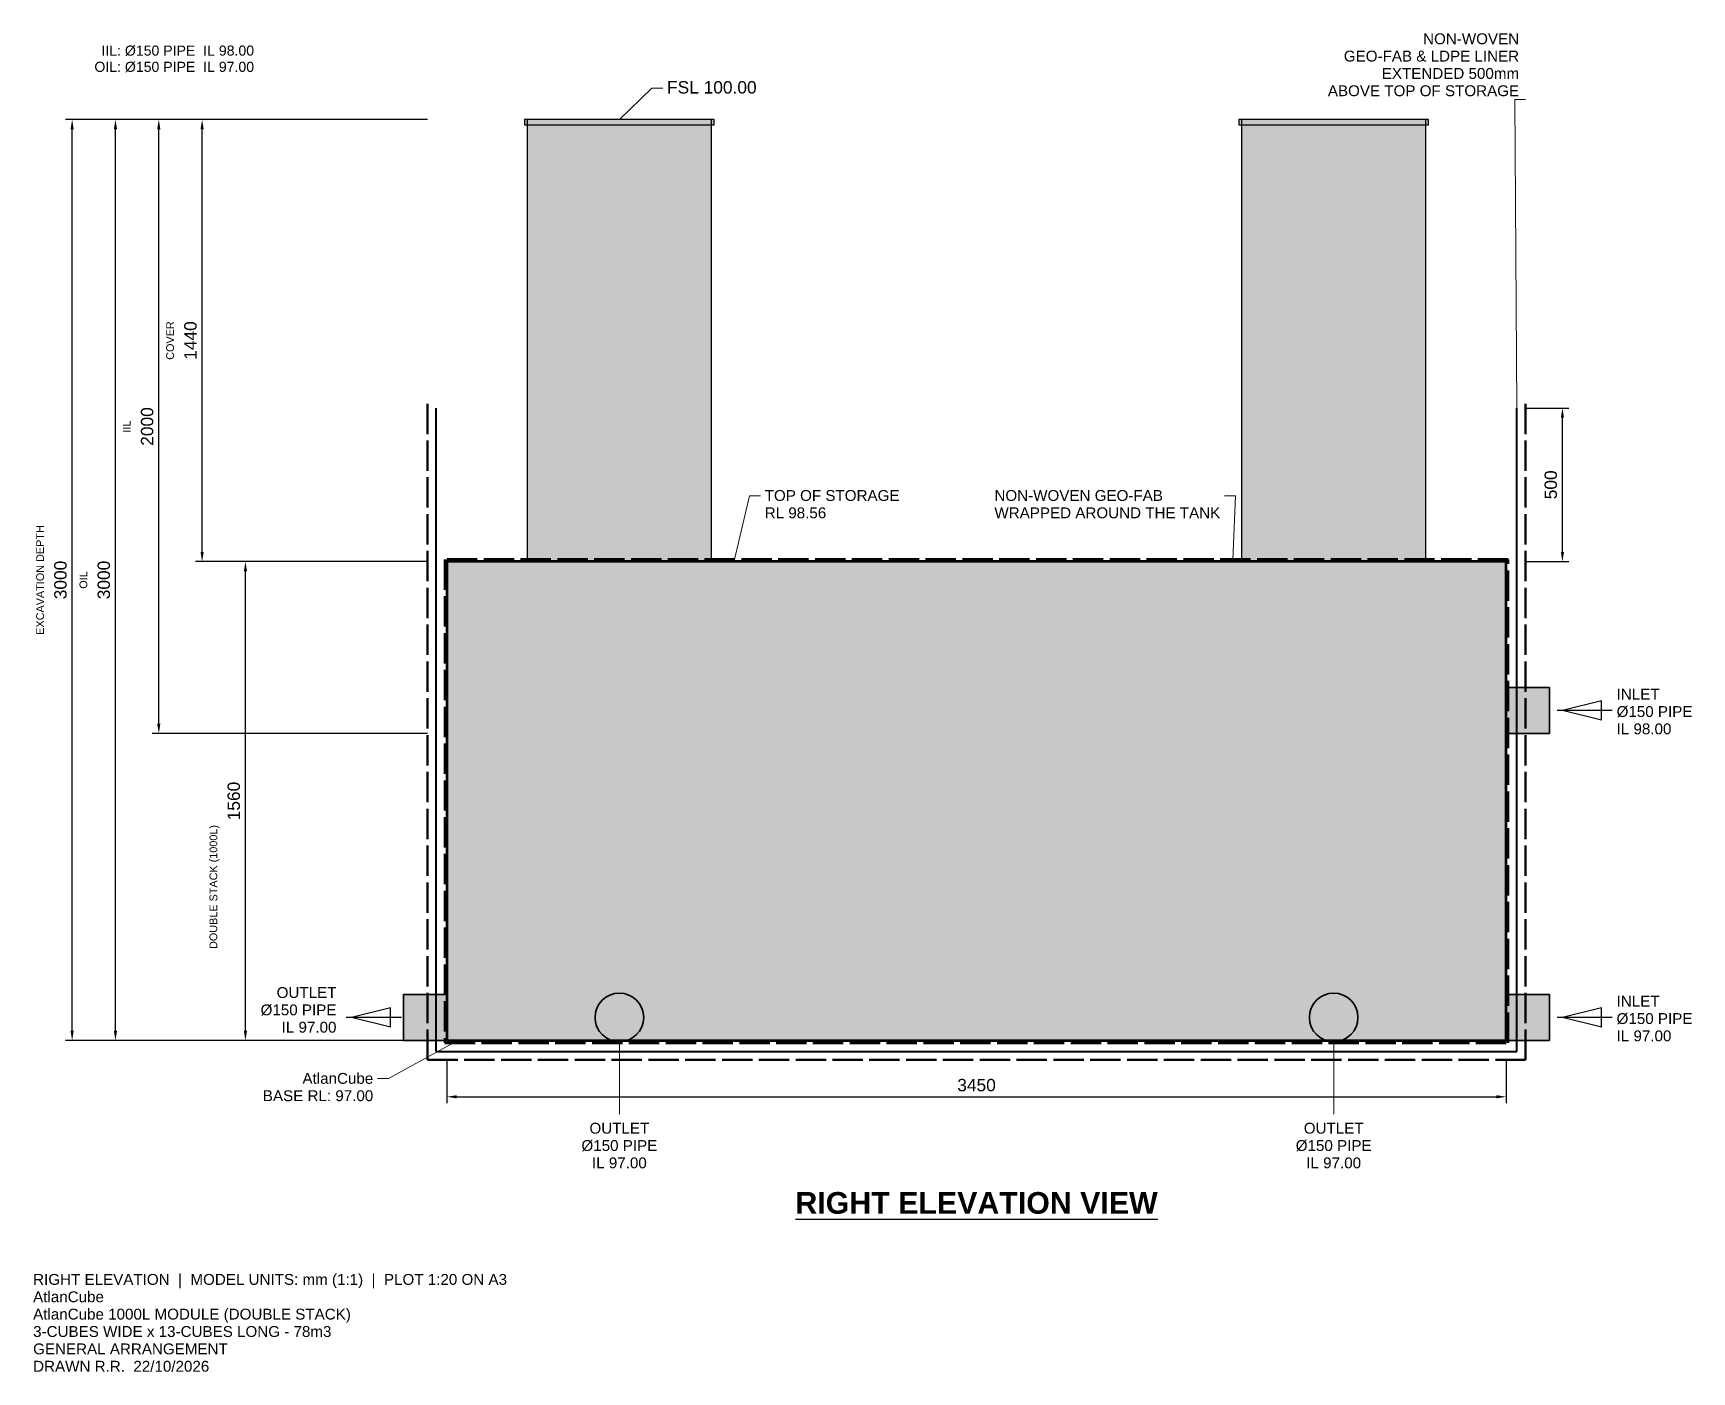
# Model space of a CAD drawing. Header units: millimetres. Extents: x -1348 to 4055, y -1079 to 3281.
import ezdxf
from ezdxf.enums import TextEntityAlignment as Align

# ---------------------------------------------------------------- set-up
doc = ezdxf.new("R2010")
doc.units = ezdxf.units.MM
doc.linetypes.add('DASH_99_21', pattern=[119.944444, 98.777778, -21.166667])
for name, color, linetype in [('ANNOTATIONS', 7, 'Continuous'), ('DIMENSIONS', 7, 'Continuous'), ('FLOW_INLET', 1, 'Continuous'), ('FLOW_OUTLET', 5, 'Continuous'), ('GEOFAB', 5, 'Continuous'), ('LEADERS', 7, 'Continuous'), ('MANHOLES', 7, 'Continuous'), ('MODULE_ART', 7, 'Continuous'), ('PIPES', 7, 'Continuous'), ('TANK', 7, 'Continuous'), ('TITLE', 7, 'Continuous')]:
    doc.layers.add(name, color=color, linetype=linetype)
doc.styles.add('ARIAL', font='arial.ttf')
doc.styles.add('ARIAL_BOLD', font='arialbd.ttf')
doc.dimstyles.get("Standard").update_dxf_attribs({"dimtxt": 2.5, "dimasz": 2.5, "dimexe": 1.25, "dimexo": 0.625, "dimtad": 1, "dimcen": 2.5, "dimazin": 3, "dimtfac": 1, "dimtmove": 0, "dimatfit": 3})

msp = doc.modelspace()

# ---------------------------------------------------------------- texts
at = {"layer": 'ANNOTATIONS', "style": 'ARIAL'}
for s, height, p in [('IIL: Ø150 PIPE  IL 98.00', 32.837, (-628.1, 3208.1)), ('NON-WOVEN', 35.36, (3492.3, 3245.3)), ('OIL: Ø150 PIPE  IL 97.00', 32.837, (-628.1, 3155.2)), ('GEO-FAB & LDPE LINER', 35.362, (3492.3, 3188.9)), ('EXTENDED 500mm', 35.362, (3492.3, 3132.4)), ('ABOVE TOP OF STORAGE', 35.362, (3492.3, 3076)), ('OUTLET', 35.36, (-359.8, 138.5)), ('Ø150 PIPE', 35.36, (-359.8, 82.1)), ('IL 97.00', 35.36, (-359.8, 25.6)), ('AtlanCube', 35.36, (-239.9, -141.1)), ('BASE RL: 97.00', 35.362, (-239.9, -197.6))]:
    msp.add_text(s, height=height, dxfattribs=at).set_placement(p, align=Align.RIGHT)
for s, height, p in [('FSL 100.00', 40.41, (716.9, 3084.7)), ('TOP OF STORAGE', 35.362, (1035, 1757.6)), ('NON-WOVEN GEO-FAB', 35.362, (1783.3, 1757.6)), ('RL 98.56', 35.36, (1035, 1701.1)), ('WRAPPED AROUND THE TANK', 35.362, (1783.3, 1701.1)), ('INLET', 35.36, (3809.8, 1110.3)), ('Ø150 PIPE', 35.36, (3809.8, 1053.8)), ('IL 98.00', 35.36, (3809.8, 997.4)), ('INLET', 35.36, (3809.8, 110.3)), ('Ø150 PIPE', 35.36, (3809.8, 53.8)), ('IL 97.00', 35.36, (3809.8, -2.6))]:
    msp.add_text(s, height=height, dxfattribs=at).set_placement(p)
at = {"layer": 'ANNOTATIONS'}
for s, height, style, p in [('OUTLET', 35.36, 'ARIAL', (561.7, -303.4)), ('OUTLET', 35.36, 'ARIAL', (2888.3, -303.4)), ('Ø150 PIPE', 35.36, 'ARIAL', (561.7, -359.8)), ('Ø150 PIPE', 35.36, 'ARIAL', (2888.3, -359.8)), ('IL 97.00', 35.36, 'ARIAL', (561.7, -416.3)), ('IL 97.00', 35.36, 'ARIAL', (2888.3, -416.3)), ('RIGHT ELEVATION VIEW', 70.725, 'ARIAL_BOLD', (1725, -564.4))]:
    msp.add_text(s, height=height, dxfattribs=dict(at, style=style)).set_placement(p, align=Align.CENTER)
at = {"layer": 'DIMENSIONS', "style": 'ARIAL'}
for s, height, p in [('COVER', 25.26, (-889.1, 2280)), ('IIL', 25.26, (-1030.3, 2000)), ('EXCAVATION DEPTH', 25.259, (-1312.5, 1500)), ('OIL', 25.26, (-1171.4, 1500)), ('DOUBLE STACK (1000L)', 25.259, (-748, 500))]:
    msp.add_text(s, height=height, rotation=90, dxfattribs=at).set_placement(p, align=Align.CENTER)
at = {"layer": 'TITLE', "style": 'ARIAL'}
for s, height, p in [('RIGHT ELEVATION  |  MODEL UNITS: mm (1:1)  |  PLOT 1:20 ON A3', 35.362, (-1347.8, -795.9)), ('AtlanCube', 35.36, (-1347.8, -852.4)), ('AtlanCube 1000L MODULE (DOUBLE STACK)', 35.362, (-1347.8, -909)), ('3-CUBES WIDE x 13-CUBES LONG - 78m3', 35.362, (-1347.8, -965.6)), ('GENERAL ARRANGEMENT', 35.362, (-1347.8, -1022.2)), ('DRAWN R.R.  22/10/2026', 35.362, (-1347.8, -1078.8))]:
    msp.add_text(s, height=height, dxfattribs=at).set_placement(p)

# ---------------------------------------------------------------- blocks, each defined once
blk = doc.blocks.new('atlancube_face')
at = {"true_color": 0x383838}
h = blk.add_hatch(color=7, dxfattribs=at)
h.dxf.hatch_style = 1
h.paths.add_polyline_path([(23.2, 770.2), (30.4, 770.2), (32.1, 767.5), (25.9, 763), (21.4, 767.5)])
h.paths.add_polyline_path([(39.3, 770.2), (45.5, 770.2), (53.6, 761.2), (53.6, 758.5), (50, 755), (41.1, 747.8), (39.3, 748.7), (32.1, 755.8), (30.4, 760.3), (31.2, 762.1)])
h.paths.add_polyline_path([(54.5, 770.2), (59.8, 771.1), (61.6, 769.3), (62.5, 767.5), (58.9, 764.8), (55.4, 765.7), (52.7, 767.5)])
h.paths.add_polyline_path([(70.5, 770.2), (74.1, 771.1), (77.7, 769.3), (84.8, 762.1), (84.8, 758.5), (80.4, 755), (69.6, 755), (65.2, 755.8), (62.5, 761.2)])
h.paths.add_polyline_path([(85.7, 770.2), (92, 771.1), (94.6, 769.3), (94.6, 767.5), (92, 764.8), (89.3, 763.9), (84.8, 766.6), (83.9, 768.4)])
h.paths.add_polyline_path([(102.7, 770.2), (107.1, 770.2), (116.1, 761.2), (115.2, 755.8), (105.4, 747.8), (103.6, 747.8), (95.5, 755.8), (94.6, 759.4), (94.6, 762.1)])
h.paths.add_polyline_path([(117, 770.2), (124.1, 770.2), (125.9, 769.3), (125.9, 766.6), (123.2, 764.8), (118.8, 763.9), (115.2, 767.5)])
h.paths.add_polyline_path([(133.9, 770.2), (139.3, 770.2), (147.3, 761.2), (145.5, 756.7), (137.5, 747.8), (135.7, 748.7), (131.2, 751.4), (126.8, 755.8), (124.1, 760.3), (125, 762.1)])
h.paths.add_polyline_path([(164.3, 770.2), (170.5, 770.2), (179.5, 761.2), (177.7, 755.8), (169.6, 747.8), (165.2, 749.6), (158.9, 756.7), (159.8, 761.2), (162.5, 763.9), (162.5, 768.4)])
h.paths.add_polyline_path([(180.4, 770.2), (187.5, 770.2), (189.3, 767.5), (187.5, 765.7), (183, 763.9), (178.6, 767.5)])
h.paths.add_polyline_path([(196.4, 770.2), (201.8, 770.2), (209.8, 762.1), (210.7, 760.3), (208.9, 756.7), (202.7, 750.5), (198.2, 748.7), (189.3, 756.7), (187.5, 760.3), (188.4, 762.1)])
h.paths.add_polyline_path([(210.7, 770.2), (217, 771.1), (219.6, 769.3), (219.6, 767.5), (217, 764.8), (214.3, 763.9), (209.8, 766.6), (208.9, 768.4)])
h.paths.add_polyline_path([(227.7, 770.2), (231.2, 770.2), (233.9, 769.3), (242, 761.2), (239.3, 755.8), (230.4, 747.8), (228.6, 747.8), (220.5, 755.8), (218.8, 760.3), (219.6, 762.1)])
h.paths.add_polyline_path([(242, 770.2), (249.1, 770.2), (250.9, 767.5), (248.2, 764.8), (243.8, 764.8), (241.1, 767.5)])
h.paths.add_polyline_path([(258.9, 770.2), (264.3, 770.2), (274.1, 761.2), (273.2, 756.7), (262.5, 746.9), (259.8, 747.8), (249.1, 760.3), (250, 762.1)])
h.paths.add_polyline_path([(274.1, 770.2), (281.2, 770.2), (283, 767.5), (280.4, 763.9), (275.9, 763.9), (272.3, 767.5)])
h.paths.add_polyline_path([(305.4, 770.2), (312.5, 770.2), (314.3, 767.5), (308, 763.9), (303.6, 767.5)])
h.paths.add_polyline_path([(321.4, 770.2), (327.7, 770.2), (335.7, 761.2), (335.7, 758.5), (328.6, 751.4), (323.2, 747.8), (314.3, 756.7), (312.5, 760.3), (313.4, 762.1)])
h.paths.add_polyline_path([(336.6, 770.2), (342, 771.1), (343.8, 769.3), (344.6, 767.5), (341.1, 764.8), (338.4, 764.8), (334.8, 767.5)])
h.paths.add_polyline_path([(352.7, 770.2), (358.9, 770.2), (367.9, 761.2), (366.1, 756.7), (358.9, 749.6), (355.4, 747.8), (353.6, 748.7), (346.4, 755.8), (344.6, 760.3), (345.5, 763)])
h.paths.add_polyline_path([(367.9, 770.2), (374.1, 771.1), (376.8, 769.3), (377.7, 767.5), (372.3, 763.9), (367, 766.6), (366.1, 768.4)])
h.paths.add_polyline_path([(384.8, 770.2), (389.3, 770.2), (398.2, 761.2), (396.4, 755.8), (387.5, 747.8), (385.7, 747.8), (377.7, 755.8), (376.8, 760.3), (377.7, 763)])
h.paths.add_polyline_path([(399.1, 770.2), (406.2, 770.2), (408, 769.3), (408, 766.6), (405.4, 764.8), (400.9, 763.9), (397.3, 767.5)])
h.paths.add_polyline_path([(416.1, 770.2), (420.5, 770.2), (425, 766.6), (427.7, 757.6), (419.6, 747.8), (417.9, 747.8), (413.4, 751.4), (408.9, 755.8), (406.2, 760.3), (407.1, 762.1)])
h.paths.add_polyline_path([(446.4, 770.2), (452.7, 770.2), (461.6, 761.2), (459.8, 755.8), (451.8, 747.8), (446.4, 750.5), (440.2, 757.6), (440.2, 761.2), (442, 764.8)])
h.paths.add_polyline_path([(462.5, 770.2), (469.6, 770.2), (471.4, 769.3), (471.4, 767.5), (469.6, 765.7), (465.2, 763.9), (460.7, 767.5)])
h.paths.add_polyline_path([(478.6, 770.2), (484.8, 769.3), (492.9, 761.2), (492, 758.5), (487.5, 755), (483, 754.1), (480.4, 749.6), (475.9, 752.3), (471.4, 756.7), (470.5, 760.3), (470.5, 762.1)])
h.paths.add_polyline_path([(492.9, 770.2), (499.1, 771.1), (501.8, 769.3), (501.8, 767.5), (499.1, 764.8), (496.4, 763.9), (492, 766.6), (491.1, 768.4)])
h.paths.add_polyline_path([(509.8, 770.2), (516.1, 770.2), (525, 761.2), (521.4, 755.8), (516.1, 751.4), (514.3, 751.4), (512.5, 754.1), (504.5, 755.8), (501.8, 759.4), (501.8, 762.1)])
h.paths.add_polyline_path([(524.1, 770.2), (531.2, 770.2), (533, 769.3), (533, 766.6), (530.4, 764.8), (525, 765.7), (523.2, 767.5)])
h.paths.add_polyline_path([(541.1, 770.2), (546.4, 770.2), (556.2, 761.2), (554.5, 755.8), (544.6, 746.9), (542, 748.7), (532.1, 760.3), (532.1, 762.1)])
h.paths.add_polyline_path([(556.2, 770.2), (563.4, 770.2), (564.3, 769.3), (564.3, 766.6), (562.5, 764.8), (558, 763.9), (555.4, 767.5)])
h.paths.add_polyline_path([(587.5, 770.2), (594.6, 770.2), (596.4, 769.3), (596.4, 767.5), (594.6, 765.7), (590.2, 763.9), (585.7, 767.5)])
h.paths.add_polyline_path([(603.6, 770.2), (609.8, 770.2), (618.8, 761.2), (617.9, 758.5), (609.8, 750.5), (605.4, 748.7), (596.4, 756.7), (595.5, 760.3), (595.5, 762.1)])
h.paths.add_polyline_path([(618.8, 770.2), (625, 770.2), (626.8, 767.5), (624.1, 764.8), (620.5, 764.8), (617, 767.5)])
h.paths.add_polyline_path([(634.8, 770.2), (642, 770.2), (650, 761.2), (649.1, 756.7), (641.1, 748.7), (638.4, 747.8), (635.7, 748.7), (628.6, 755.8), (626.8, 760.3), (627.7, 763)])
h.paths.add_polyline_path([(650, 770.2), (657.1, 770.2), (658.9, 769.3), (659.8, 767.5), (654.5, 763.9), (649.1, 766.6), (649.1, 768.4)])
h.paths.add_polyline_path([(667, 770.2), (671.4, 770.2), (681.2, 761.2), (679.5, 755.8), (669.6, 747.8), (667.9, 747.8), (660.7, 755.8), (658.9, 760.3), (659.8, 763)])
h.paths.add_polyline_path([(681.2, 770.2), (688.4, 770.2), (690.2, 769.3), (690.2, 767.5), (687.5, 763.9), (683.9, 763.9), (679.5, 767.5)])
h.paths.add_polyline_path([(699.1, 770.2), (701.8, 771.1), (704.5, 769.3), (704.5, 762.1), (709.8, 757.6), (706.2, 752.3), (701.8, 747.8), (699.1, 748.7), (691.1, 755.8), (689.3, 760.3), (690.2, 762.1)])
h.paths.add_polyline_path([(728.6, 770.2), (734.8, 770.2), (743.8, 761.2), (742.9, 755.8), (733.9, 747.8), (731.2, 748.7), (727.7, 751.4), (720.5, 760.3), (720.5, 762.1)])
h.paths.add_polyline_path([(744.6, 770.2), (751.8, 770.2), (753.6, 769.3), (753.6, 767.5), (752.7, 765.7), (747.3, 763.9), (742.9, 767.5)])
h.paths.add_polyline_path([(761.6, 770.2), (767, 770.2), (775, 761.2), (773.2, 756.7), (765.2, 748.7), (760.7, 749.6), (754.5, 756.7), (752.7, 760.3), (752.7, 762.1)])
h.paths.add_polyline_path([(775, 770.2), (782.1, 770.2), (783.9, 769.3), (784.8, 767.5), (779.5, 763.9), (774.1, 766.6), (774.1, 768.4)])
h.paths.add_polyline_path([(792, 770.2), (798.2, 770.2), (807.1, 761.2), (803.6, 755), (794.6, 747.8), (792.9, 747.8), (784.8, 755.8), (783.9, 760.3), (784.8, 763)])
h.paths.add_polyline_path([(806.2, 770.2), (813.4, 770.2), (815.2, 769.3), (815.2, 766.6), (812.5, 764.8), (808, 764.8), (805.4, 767.5)])
h.paths.add_polyline_path([(824.1, 770.2), (829.5, 770.2), (838.4, 761.2), (836.6, 755.8), (826.8, 747.8), (825, 747.8), (817, 755.8), (814.3, 760.3), (815.2, 762.1)])
h.paths.add_polyline_path([(838.4, 770.2), (844.6, 770.2), (846.4, 767.5), (844.6, 765.7), (840.2, 764.8), (837.5, 767.5)])
h.paths.add_polyline_path([(869.6, 770.2), (876.8, 770.2), (878.6, 769.3), (878.6, 767.5), (876.8, 765.7), (872.3, 763.9), (867.9, 767.5)])
h.paths.add_polyline_path([(886.6, 770.2), (892, 770.2), (900.9, 761.2), (899.1, 757.6), (892, 749.6), (889.3, 748.7), (885.7, 749.6), (878.6, 756.7), (877.7, 760.3), (877.7, 762.1)])
h.paths.add_polyline_path([(901.8, 770.2), (907.1, 770.2), (908.9, 769.3), (909.8, 767.5), (907.1, 765.7), (903.6, 764.8), (900, 767.5)])
h.paths.add_polyline_path([(917, 770.2), (924.1, 770.2), (932.1, 761.2), (931.2, 756.7), (922.3, 748.7), (917.9, 748.7), (910.7, 756.7), (908.9, 759.4), (909.8, 763)])
h.paths.add_polyline_path([(933, 770.2), (939.3, 770.2), (942, 769.3), (942, 767.5), (936.6, 763.9), (932.1, 766.6), (931.2, 768.4)])
h.paths.add_polyline_path([(950, 770.2), (954.5, 770.2), (963.4, 761.2), (961.6, 755.8), (951.8, 747.8), (950, 748.7), (942.9, 755.8), (941.1, 759.4), (942, 763)])
h.paths.add_polyline_path([(963.4, 770.2), (970.5, 770.2), (972.3, 769.3), (973.2, 767.5), (969.6, 764.8), (965.2, 764.8), (962.5, 767.5)])
h.paths.add_polyline_path([(983, 770.2), (984.8, 769.3), (985.7, 768.4), (984.8, 766.6), (983, 764.8), (983, 762.1), (988.4, 758.5), (989.3, 754.1), (984.8, 747.8), (983, 747.8), (973.2, 755.8), (971.4, 760.3), (979.5, 769.3)])
h.paths.add_polyline_path([(999.1, 770.2), (1001.8, 770.2), (1003.6, 769.3), (1002.7, 765.7), (1000, 765.7), (997.3, 767.5), (997.3, 768.4)])
h.paths.add_polyline_path([(1011.6, 770.2), (1017.9, 770.2), (1025.9, 761.2), (1025, 755.8), (1016.1, 747.8), (1013.4, 747.8), (1002.7, 760.3), (1002.7, 762.1)])
h.paths.add_polyline_path([(1027.7, 770.2), (1034.8, 770.2), (1036.6, 767.5), (1033.9, 764.8), (1029.5, 763.9), (1025.9, 767.5)])
h.paths.add_polyline_path([(1043.8, 770.2), (1049.1, 770.2), (1057.1, 761.2), (1056.2, 756.7), (1047.3, 748.7), (1042.9, 750.5), (1036.6, 756.7), (1034.8, 760.3), (1035.7, 762.1)])
h.paths.add_polyline_path([(1057.1, 770.2), (1064.3, 770.2), (1066.1, 769.3), (1067, 767.5), (1061.6, 763.9), (1056.2, 766.6), (1056.2, 768.4)])
h.paths.add_polyline_path([(1074.1, 770.2), (1080.4, 770.2), (1088.4, 762.1), (1089.3, 760.3), (1087.5, 756.7), (1079.5, 755), (1071.4, 755), (1067.9, 756.7), (1066.1, 759.4), (1066.1, 762.1)])
h.paths.add_polyline_path([(1089.3, 770.2), (1095.5, 770.2), (1097.3, 767.5), (1094.6, 763.9), (1090.2, 765.7), (1087.5, 767.5)])
h.paths.add_polyline_path([(1106.2, 770.2), (1108.9, 771.1), (1112.5, 769.3), (1120.5, 761.2), (1118.8, 755.8), (1108.9, 747.8), (1107.1, 747.8), (1099.1, 755.8), (1096.4, 760.3), (1097.3, 762.1)])
h.paths.add_polyline_path([(1122.3, 770.2), (1124.1, 770.2), (1125, 768.4), (1123.2, 765.7), (1119.6, 767.5), (1120.5, 769.3)])
h.paths.add_polyline_path([(857.1, 768.4), (858.9, 769.3), (863.4, 767.5), (868.8, 762.1), (868.8, 760.3), (867, 755.8), (858.9, 747.8), (856.2, 748.7), (851.8, 753.2), (852.7, 755.8), (858.9, 763), (858.9, 765.7)])
h.paths.add_polyline_path([(582.1, 763.9), (583.9, 763.9), (586.6, 762.1), (585.7, 756.7), (577.7, 747.8), (575, 747.8), (569.6, 752.3), (569.6, 754.1), (570.5, 755.8), (575.9, 757.6), (578.6, 762.1)])
h.paths.add_polyline_path([(282.1, 762.1), (284.8, 762.1), (289.3, 756.7), (294.6, 755.8), (297.3, 757.6), (300, 762.1), (301.8, 763), (303.6, 761.2), (303.6, 757.6), (295.5, 748.7), (293.8, 747.8), (289.3, 750.5), (283, 756.7), (281.2, 759.4)])
h.paths.add_polyline_path([(1136.6, 760.3), (1138.4, 759.4), (1139.3, 755.8), (1139.3, 752.3), (1137.5, 750.5), (1134.8, 752.3), (1133, 756.7)])
h.paths.add_polyline_path([(7.1, 757.6), (17, 755), (17, 753.2), (12.5, 747.8), (9.8, 748.7), (7.1, 752.3)])
h.paths.add_polyline_path([(25, 755.8), (27.7, 755.8), (35.7, 746.9), (35.7, 745.1), (32.1, 742.4), (29.5, 734.4), (26.8, 732.6), (24.1, 733.5), (16.1, 741.5), (15.2, 743.3), (17, 747.8)])
h.paths.add_polyline_path([(90.2, 755.8), (92, 755.8), (95.5, 751.4), (96.4, 748.7), (95.5, 746), (93.8, 746), (88.4, 748.7), (88.4, 754.1)])
h.paths.add_polyline_path([(150, 755.8), (153.6, 755.8), (160.7, 748.7), (164.3, 744.2), (163.4, 740.6), (144.6, 739.7), (141.1, 741.5), (140.2, 743.3), (142, 747.8)])
h.paths.add_polyline_path([(182.1, 755.8), (184.8, 755.8), (189.3, 752.3), (190.2, 750.5), (190.2, 747.8), (183, 743.3), (180.4, 740.6), (174.1, 740.6), (172.3, 742.4), (173.2, 746.9)])
h.paths.add_polyline_path([(307.1, 755.8), (309.8, 755.8), (317.9, 747.8), (318.8, 742.4), (317.9, 740.6), (309.8, 737.1), (304.5, 736.2), (298.2, 741.5), (297.3, 743.3), (299.1, 747.8)])
h.paths.add_polyline_path([(338.4, 755.8), (342, 755.8), (346.4, 751.4), (350, 746.9), (349.1, 745.1), (333.9, 744.2), (330.4, 745.1), (329.5, 746.9)])
h.paths.add_polyline_path([(371.4, 755.8), (374.1, 755.8), (381.2, 747.8), (381.2, 745.1), (369.6, 744.2), (365.2, 746), (366.1, 751.4)])
h.paths.add_polyline_path([(433, 755.8), (435.7, 755), (443.8, 747.8), (446.4, 744.2), (445.5, 740.6), (427.7, 739.7), (423.2, 741.5), (423.2, 744.2), (424.1, 747.8)])
h.paths.add_polyline_path([(464.3, 755.8), (467, 755.8), (471.4, 752.3), (474.1, 746), (472.3, 745.1), (465.2, 746.9), (459.8, 743.3), (455.4, 742.4), (456.2, 747.8)])
h.paths.add_polyline_path([(589.3, 755.8), (592, 755.8), (600, 747.8), (601.8, 743.3), (601.8, 741.5), (599.1, 740.6), (593.8, 739.7), (583, 739.7), (580.4, 741.5), (580.4, 746.9)])
h.paths.add_polyline_path([(620.5, 755.8), (624.1, 755.8), (628.6, 751.4), (629.5, 746.9), (622.3, 746.9), (616.1, 748.7), (616.1, 751.4)])
h.paths.add_polyline_path([(653.6, 755.8), (656.2, 755.8), (660.7, 751.4), (660.7, 746.9), (648.2, 746), (647.3, 746.9), (648.2, 751.4)])
h.paths.add_polyline_path([(714.3, 755.8), (717.9, 755.8), (725, 748.7), (728.6, 744.2), (728.6, 741.5), (725.9, 740.6), (715.2, 739.7), (708, 739.7), (705.4, 741.5), (704.5, 743.3), (706.2, 747.8)])
h.paths.add_polyline_path([(747.3, 755.8), (749.1, 755.8), (757.1, 748.7), (758, 745.1), (756.2, 744.2), (750.9, 743.3), (747.3, 740.6), (738.4, 740.6), (737.5, 743.3), (738.4, 746.9)])
h.paths.add_polyline_path([(778.6, 755.8), (781.2, 755.8), (785.7, 751.4), (785.7, 748.7), (783.9, 746.9), (775, 746.9), (772.3, 745.1), (771.4, 746.9), (773.2, 751.4)])
h.paths.add_polyline_path([(871.4, 755.8), (875, 755), (883, 747.8), (883.9, 743.3), (882.1, 740.6), (867, 739.7), (862.5, 741.5), (863.4, 746.9)])
h.paths.add_polyline_path([(902.7, 755.8), (906.2, 755.8), (910.7, 752.3), (912.5, 746.9), (911.6, 746), (901.8, 746), (898.2, 747.8), (897.3, 750.5)])
h.paths.add_polyline_path([(935.7, 755.8), (938.4, 755.8), (942.9, 751.4), (943.8, 746.9), (929.5, 746.9), (930.4, 751.4)])
h.paths.add_polyline_path([(996.4, 755.8), (1000, 755.8), (1009.8, 746), (1010.7, 743.3), (1009.8, 740.6), (991.1, 739.7), (987.5, 741.5), (987.5, 746.9)])
h.paths.add_polyline_path([(1030.4, 755.8), (1032.1, 755), (1038.4, 748.7), (1039.3, 745.1), (1033, 740.6), (1020.5, 740.6), (1019.6, 743.3), (1020.5, 746.9)])
h.paths.add_polyline_path([(1092.9, 755.8), (1095.5, 755), (1100, 751.4), (1100, 747.8), (1099.1, 746), (1094.6, 746), (1092, 747.8), (1091.1, 754.1)])
h.paths.add_polyline_path([(117.9, 755), (120.5, 755.8), (125, 752.3), (130.4, 746), (132.1, 743.3), (131.2, 741.5), (127.7, 739.7), (121.4, 739.7), (114.3, 739.7), (110.7, 741.5), (109.8, 746.9)])
h.paths.add_polyline_path([(213.4, 755), (216.1, 755.8), (220.5, 751.4), (221.4, 746), (207.1, 746), (208.9, 751.4)])
h.paths.add_polyline_path([(242.9, 755), (245.5, 755.8), (248.2, 755), (252.7, 750.5), (252.7, 746.9), (249.1, 746), (239.3, 746), (238.4, 750.5)])
h.paths.add_polyline_path([(275, 755), (280.4, 755), (286.6, 747.8), (289.3, 744.2), (288.4, 741.5), (273.2, 739.7), (267, 740.6), (266.1, 743.3), (267, 746)])
h.paths.add_polyline_path([(400, 755), (402.7, 755), (406.2, 753.2), (412.5, 746.9), (414.3, 744.2), (413.4, 741.5), (408.9, 738.9), (393.8, 741.5), (392.9, 746.9)])
h.paths.add_polyline_path([(525, 755), (528.6, 755.8), (531.2, 755), (535.7, 749.6), (538.4, 747.8), (539.3, 744.2), (536.6, 743.3), (531.2, 746.9), (521.4, 746), (521.4, 750.5)])
h.paths.add_polyline_path([(558, 755), (562.5, 755), (570.5, 746.9), (571.4, 743.3), (570.5, 740.6), (554.5, 739.7), (549.1, 741.5), (548.2, 743.3), (550, 746)])
h.paths.add_polyline_path([(683, 755), (685.7, 755), (688.4, 754.1), (695.5, 746.9), (696.4, 744.2), (696.4, 741.5), (692.9, 739.7), (689.3, 740.6), (686.6, 743.3), (679.5, 747.8), (678.6, 750.5)])
h.paths.add_polyline_path([(808, 755), (810.7, 755.8), (813.4, 755), (820.5, 747.8), (821.4, 745.1), (819.6, 744.2), (815.2, 743.3), (807.1, 744.2), (804.5, 746), (803.6, 747.8), (803.6, 750.5)])
h.paths.add_polyline_path([(841.1, 755), (845.5, 754.1), (852.7, 746.9), (853.6, 743.3), (852.7, 740.6), (845.5, 739.7), (842.9, 737.1), (840.2, 736.2), (835.7, 739.7), (832.1, 740.6), (830.4, 743.3), (833, 746.9)])
h.paths.add_polyline_path([(966.1, 755), (969.6, 755), (977.7, 746.9), (978.6, 743.3), (977.7, 740.6), (967.9, 739.7), (959.8, 745.1), (959.8, 746.9), (960.7, 749.6)])
h.paths.add_polyline_path([(1124.1, 755), (1127.7, 755), (1134.8, 746.9), (1136.6, 743.3), (1135.7, 741.5), (1128.6, 734.4), (1125.9, 732.6), (1121.4, 733.5), (1113.4, 742.4), (1115.2, 746.9)])
h.paths.add_polyline_path([(50, 750.5), (51.8, 751.4), (52.7, 749.6), (51.8, 746), (50, 746.9)])
h.paths.add_polyline_path([(9.8, 738.9), (13.4, 738.9), (22.3, 729), (21.4, 726.3), (12.5, 717.4), (8, 719.2), (6.2, 721.9), (6.2, 735.3), (7.1, 737.1)])
h.paths.add_polyline_path([(1135.7, 737.1), (1138.4, 737.1), (1139.3, 734.4), (1139.3, 721.9), (1137.5, 719.2), (1131.2, 723.6), (1127.7, 728.1), (1128.6, 729.9)])
h.paths.add_polyline_path([(1115.2, 733.5), (1121.4, 729), (1120.5, 727.2), (1116.1, 722.8), (1114.3, 722.8), (1113.4, 726.3), (1113.4, 731.7)])
h.paths.add_polyline_path([(200, 727.2), (206.2, 727.2), (208, 725.4), (207.1, 722.8), (201.8, 718.3), (200, 719.2), (199.1, 721), (199.1, 725.4)])
h.paths.add_polyline_path([(223.2, 727.2), (237.5, 728.1), (240.2, 726.3), (240.2, 724.5), (234.8, 718.3), (229.5, 716.5), (221.4, 724.5), (221.4, 726.3)])
h.paths.add_polyline_path([(630.4, 727.2), (644.6, 728.1), (647.3, 726.3), (647.3, 724.5), (642, 718.3), (636.6, 716.5), (628.6, 724.5), (628.6, 725.4)])
h.paths.add_polyline_path([(661.6, 727.2), (666.1, 728.1), (667.9, 726.3), (668.8, 723.6), (667, 720.1), (665.2, 719.2), (660.7, 723.6), (659.8, 725.4)])
h.paths.add_polyline_path([(912.5, 727.2), (926.8, 728.1), (929.5, 726.3), (930.4, 724.5), (924.1, 718.3), (918.8, 716.5), (910.7, 724.5)])
h.paths.add_polyline_path([(24.1, 723.6), (28.6, 723.6), (32.1, 717.4), (32.1, 705.8), (28.6, 701.3), (26.8, 700.4), (24.1, 701.3), (17, 708.4), (15.2, 713.8)])
h.paths.add_polyline_path([(212.5, 723.6), (217.9, 723.6), (225, 715.6), (225.9, 712.9), (225.9, 709.3), (216.1, 700.4), (213.4, 701.3), (208.9, 707.5), (205.4, 709.3), (202.7, 713.8), (203.6, 715.6)])
h.paths.add_polyline_path([(652.7, 723.6), (656.2, 723.6), (664.3, 715.6), (665.2, 713.8), (662.5, 709.3), (658, 707.5), (656.2, 703.1), (652.7, 702.2), (650, 703.1), (642.9, 710.2), (642.9, 712), (643.8, 715.6)])
h.paths.add_polyline_path([(934.8, 723.6), (939.3, 723.6), (946.4, 713.8), (943.8, 709.3), (936.6, 707.5), (933, 704.9), (929.5, 705.8), (925.9, 709.3), (925, 712.9), (925, 714.7)])
h.paths.add_polyline_path([(1122.3, 723.6), (1127.7, 722.8), (1134.8, 715.6), (1135.7, 713.8), (1133.9, 709.3), (1126.8, 702.2), (1123.2, 701.3), (1121.4, 701.3), (1117.9, 705.8), (1114.3, 712), (1114.3, 714.7), (1117.9, 719.2)])
h.paths.add_polyline_path([(478.6, 722.8), (480.4, 722.8), (481.2, 721.9), (481.2, 718.3), (480.4, 717.4), (478.6, 719.2)])
h.paths.add_polyline_path([(903.6, 722.8), (906.2, 723.6), (915.2, 715.6), (916.1, 711.1), (914.3, 708.4), (908, 707.5), (903.6, 709.3)])
h.paths.add_polyline_path([(89.3, 721), (92, 721), (92.9, 718.3), (92.9, 713.8), (92, 710.2), (86.6, 708.4), (78.6, 709.3), (77.7, 711.1), (78.6, 715.6)])
h.paths.add_polyline_path([(52.7, 720.1), (55.4, 721), (61.6, 719.2), (67, 716.5), (68.8, 713.8), (67.9, 709.3), (63.4, 704.9), (61.6, 704), (58, 707.5), (50, 709.3), (49.1, 714.7)])
h.paths.add_polyline_path([(1057.1, 720.1), (1059.8, 720.1), (1062.5, 718.3), (1065.2, 720.1), (1067, 719.2), (1072.3, 715.6), (1073.2, 710.2), (1066.1, 704), (1064.3, 704.9), (1062.5, 707.5), (1053.6, 708.4), (1052.7, 711.1), (1052.7, 715.6)])
h.paths.add_polyline_path([(1089.3, 720.1), (1095.5, 719.2), (1095.5, 712.9), (1091.1, 708.4), (1083, 709.3), (1082.1, 711.1), (1083, 714.7)])
h.paths.add_polyline_path([(72.3, 719.2), (74.1, 719.2), (74.1, 716.5), (71.4, 717.4)])
h.paths.add_polyline_path([(492, 719.2), (501.8, 720.1), (508, 714.7), (508, 709.3), (499.1, 701.3), (495.5, 701.3), (487.5, 709.3), (485.7, 712.9), (485.7, 715.6)])
h.paths.add_polyline_path([(239.3, 718.3), (242, 718.3), (242.9, 715.6), (242.9, 710.2), (241.1, 708.4), (237.5, 709.3), (235.7, 712), (235.7, 714.7)])
h.paths.add_polyline_path([(512.5, 718.3), (514.3, 718.3), (514.3, 717.4), (512.5, 717.4)])
h.paths.add_polyline_path([(629.5, 717.4), (632.1, 716.5), (633.9, 713.8), (633, 709.3), (630.4, 707.5), (628.6, 708.4), (626.8, 710.2), (627.7, 715.6)])
h.paths.add_polyline_path([(330.4, 712.9), (348.2, 713.8), (350, 712.9), (350.9, 710.2), (342.9, 701.3), (340.2, 700.4), (337.5, 701.3), (330.4, 709.3), (329.5, 711.1)])
h.paths.add_polyline_path([(367.9, 712.9), (379.5, 713.8), (382.1, 712), (382.1, 710.2), (374.1, 701.3), (369.6, 701.3), (367.9, 702.2), (366.1, 704.9), (366.1, 711.1)])
h.paths.add_polyline_path([(392.9, 712.9), (395.5, 712.9), (398.2, 711.1), (400.9, 706.7), (403.6, 704.9), (402.7, 701.3), (400, 701.3), (398.2, 704), (392, 709.3), (392, 711.1)])
h.paths.add_polyline_path([(750, 712.9), (756.2, 713.8), (758, 712), (758.9, 710.2), (750, 701.3), (746.4, 700.4), (744.6, 702.2), (744.6, 704.9)])
h.paths.add_polyline_path([(769.6, 712.9), (775, 713.8), (778.6, 712.9), (779.5, 708.4), (778.6, 703.1), (775.9, 702.2), (768.8, 709.3), (768.8, 711.1)])
h.paths.add_polyline_path([(801.8, 712.9), (819.6, 713.8), (821.4, 712), (821.4, 710.2), (813.4, 701.3), (810.7, 700.4), (808, 702.2), (800, 709.3), (800, 711.1)])
h.paths.add_polyline_path([(1023.2, 712.9), (1027.7, 712.9), (1030.4, 711.1), (1031.2, 704), (1030.4, 702.2), (1029.5, 702.2), (1025, 704.9), (1020.5, 709.3), (1021.4, 712)])
h.paths.add_polyline_path([(114.3, 712), (121.4, 712.9), (124.1, 712), (125, 706.7), (123.2, 703.1), (120.5, 702.2), (117.9, 702.2), (114.3, 707.5)])
h.paths.add_polyline_path([(153.6, 712), (155.4, 712.9), (157.1, 710.2), (157.1, 705.8), (155.4, 703.1), (152.7, 705.8)])
h.paths.add_polyline_path([(174.1, 712), (175.9, 712.9), (177.7, 712), (177.7, 708.4), (175, 708.4), (173.2, 710.2)])
h.paths.add_polyline_path([(594.6, 712), (599.1, 712.9), (600.9, 710.2), (598.2, 706.7), (594.6, 704.9), (593.8, 705.8), (592.9, 708.4)])
h.paths.add_polyline_path([(968.8, 712), (975, 712.9), (977.7, 711.1), (974.1, 705.8), (969.6, 701.3), (967.9, 702.2), (967, 704), (967, 709.3)])
h.paths.add_polyline_path([(550, 711.1), (551.8, 712), (552.7, 710.2), (550.9, 709.3)])
h.paths.add_polyline_path([(384.8, 709.3), (389.3, 709.3), (400, 696.8), (400, 695), (397.3, 693.2), (395.5, 690.6), (389.3, 687), (384.8, 687), (378.6, 691.4), (374.1, 695.9), (377.7, 702.2)])
h.paths.add_polyline_path([(761.6, 709.3), (766.1, 708.4), (775, 699.5), (775.9, 696.8), (775, 693.2), (766.1, 687), (760.7, 687), (755.4, 690.6), (751.8, 695.9), (752.7, 700.4)])
h.paths.add_polyline_path([(10.7, 708.4), (13.4, 708.4), (20.5, 700.4), (22.3, 696.8), (21.4, 694.1), (12.5, 685.2), (8, 687), (6.2, 689.7), (6.2, 704)])
h.paths.add_polyline_path([(72.3, 708.4), (78.6, 704.9), (81.2, 695.9), (77.7, 687.9), (73.2, 686.1), (70.5, 687), (62.5, 695.9), (64.3, 700.4)])
h.paths.add_polyline_path([(324.1, 708.4), (327.7, 708.4), (335.7, 699.5), (336.6, 696.8), (335.7, 694.1), (332.1, 690.6), (325.9, 687), (322.3, 687), (317, 690.6), (313.4, 695.9), (317, 702.2), (319.6, 704), (321.4, 707.5)])
h.paths.add_polyline_path([(135.7, 707.5), (138.4, 707.5), (139.3, 704), (140.2, 690.6), (139.3, 687.9), (137.5, 687), (134.8, 687.9), (133.9, 691.4), (134.8, 704)])
h.paths.add_polyline_path([(229.5, 707.5), (230.4, 708.4), (231.2, 706.7), (229.5, 703.1), (230.4, 689.7), (229.5, 687.9), (226.8, 687.9), (220.5, 694.1), (219.6, 696.8), (221.4, 700.4), (225, 704), (228.6, 705.8)])
h.paths.add_polyline_path([(542.9, 707.5), (544.6, 708.4), (549.1, 704.9), (549.1, 702.2), (542.9, 701.3), (542, 704)])
h.paths.add_polyline_path([(792.9, 707.5), (795.5, 708.4), (799.1, 707.5), (808, 696.8), (807.1, 694.1), (804.5, 693.2), (802.7, 690.6), (797.3, 687), (793.8, 687.9), (792, 690.6), (791.1, 703.1)])
h.paths.add_polyline_path([(917.9, 707.5), (919.6, 708.4), (924.1, 706.7), (932.1, 696.8), (932.1, 695), (924.1, 687.9), (919.6, 686.1), (917, 687), (914.3, 693.2)])
h.paths.add_polyline_path([(1075.9, 707.5), (1080.4, 707.5), (1082.1, 704), (1083, 690.6), (1081.2, 687), (1079.5, 685.2), (1075, 686.1), (1066.1, 695.9), (1067, 698.6)])
h.paths.add_polyline_path([(639.3, 706.7), (642, 706.7), (650, 696.8), (650, 695), (641.1, 687), (639.3, 687.9), (638.4, 690.6), (637.5, 704)])
h.paths.add_polyline_path([(824.1, 706.7), (826.8, 707.5), (828.6, 705.8), (833, 696.8), (832.1, 690.6), (826.8, 687), (819.6, 690.6), (814.3, 695.9), (817, 701.3), (821.4, 705.8)])
h.paths.add_polyline_path([(168.8, 705.8), (174.1, 702.2), (178.6, 697.7), (178.6, 695), (173.2, 690.6), (170.5, 690.6), (168.8, 692.3), (167, 703.1)])
h.paths.add_polyline_path([(1135.7, 705.8), (1137.5, 706.7), (1139.3, 704), (1139.3, 689.7), (1137.5, 687), (1127.7, 695.9), (1128.6, 698.6)])
h.paths.add_polyline_path([(350, 703.1), (351.8, 704), (353.6, 701.3), (353.6, 692.3), (351.8, 690.6), (347.3, 691.4), (344.6, 695.9), (345.5, 700.4)])
h.paths.add_polyline_path([(990.2, 701.3), (992, 700.4), (992.9, 697.7), (992.9, 694.1), (991.1, 692.3), (989.3, 693.2), (988.4, 695.9)])
h.paths.add_polyline_path([(1007.1, 701.3), (1008.9, 702.2), (1010.7, 699.5), (1010.7, 693.2), (1008.9, 691.4), (1007.1, 691.4), (1006.2, 693.2)])
h.paths.add_polyline_path([(1114.3, 701.3), (1117, 701.3), (1120.5, 696.8), (1116.1, 692.3), (1114.3, 693.2), (1113.4, 695.9)])
h.paths.add_polyline_path([(503.6, 700.4), (505.4, 701.3), (507.1, 698.6), (507.1, 694.1), (505.4, 692.3), (503.6, 693.2), (501.8, 695)])
h.paths.add_polyline_path([(975.9, 700.4), (976.8, 700.4), (977.7, 698.6), (976.8, 694.1), (973.2, 695.9)])
h.paths.add_polyline_path([(489.3, 699.5), (491.1, 700.4), (493.8, 697.7), (492.9, 695), (491.1, 692.3), (489.3, 693.2), (488.4, 695)])
h.paths.add_polyline_path([(1021.4, 699.5), (1023.2, 700.4), (1025, 697.7), (1025, 695), (1023.2, 694.1), (1021.4, 694.1), (1020.5, 695.9)])
h.paths.add_polyline_path([(115.2, 697.7), (117, 696.8), (116.1, 695), (114.3, 695.9)])
h.paths.add_polyline_path([(739.3, 697.7), (742.9, 697.7), (742.9, 695.9), (742, 694.1), (739.3, 694.1)])
h.paths.add_polyline_path([(475.9, 696.8), (478.6, 695.9), (476.8, 691.4), (475, 693.2)])
h.paths.add_polyline_path([(339.3, 692.3), (341.1, 693.2), (342.9, 691.4), (344.6, 689.7), (343.8, 687.9), (340.2, 687), (336.6, 687.9), (335.7, 689.7)])
h.paths.add_polyline_path([(368.8, 692.3), (373.2, 692.3), (375, 690.6), (375, 687.9), (372.3, 687), (367.9, 687), (367, 690.6)])
h.paths.add_polyline_path([(652.7, 692.3), (656.2, 692.3), (658, 689.7), (657.1, 671.8), (655.4, 669.1), (652.7, 670), (649.1, 672.7), (642, 681.6), (642, 683.4), (650, 691.4)])
h.paths.add_polyline_path([(746.4, 692.3), (748.2, 693.2), (750, 691.4), (751.8, 689.7), (751.8, 687.9), (747.3, 687), (743.8, 687.9), (742.9, 689.7)])
h.paths.add_polyline_path([(809.8, 692.3), (812.5, 693.2), (814.3, 691.4), (815.2, 689.7), (814.3, 687), (810.7, 687), (807.1, 687.9), (807.1, 690.6)])
h.paths.add_polyline_path([(1122.3, 692.3), (1126.8, 691.4), (1135.7, 682.5), (1134.8, 678), (1126.8, 669.1), (1122.3, 670.9), (1117, 676.2), (1113.4, 681.6), (1117, 687.9)])
h.paths.add_polyline_path([(24.1, 691.4), (28.6, 691.4), (32.1, 686.1), (32.1, 674.4), (26.8, 668.2), (24.1, 669.1), (16.1, 677.1), (15.2, 680.7), (16.1, 683.4)])
h.paths.add_polyline_path([(213.4, 691.4), (215.2, 692.3), (217.9, 691.4), (225.9, 682.5), (224.1, 677.1), (216.1, 669.1), (213.4, 670), (210.7, 675.3), (210.7, 685.2)])
h.paths.add_polyline_path([(400, 691.4), (405.4, 691.4), (407.1, 688.8), (404.5, 687), (400, 687), (399.1, 689.7)])
h.paths.add_polyline_path([(495.5, 691.4), (497.3, 692.3), (500, 691.4), (508, 682.5), (506.2, 677.1), (498.2, 669.1), (492.9, 671.8), (487.5, 678), (488.4, 684.3)])
h.paths.add_polyline_path([(153.6, 690.6), (156.2, 690.6), (156.2, 687.9), (153.6, 687.9)])
h.paths.add_polyline_path([(1093.8, 690.6), (1094.6, 690.6), (1095.5, 688.8), (1094.6, 673.6), (1092.9, 675.3), (1092.9, 687.9)])
h.paths.add_polyline_path([(117.9, 689.7), (119.6, 690.6), (120.5, 688.8), (118.8, 688.8)])
h.paths.add_polyline_path([(668.8, 689.7), (669.6, 689.7), (669.6, 687), (667.9, 687.9)])
h.paths.add_polyline_path([(775, 689.7), (776.8, 690.6), (777.7, 688.8), (775.9, 687.9)])
h.paths.add_polyline_path([(903.6, 689.7), (905.4, 689.7), (906.2, 688.8), (905.4, 680.7), (904.5, 680.7), (903.6, 685.2)])
h.paths.add_polyline_path([(967.9, 689.7), (969.6, 690.6), (969.6, 688.8), (968.8, 688.8)])
h.paths.add_polyline_path([(928.6, 687.9), (932.1, 688.8), (933.9, 687), (933.9, 674.4), (928.6, 675.3), (924.1, 680.7), (924.1, 683.4)])
h.paths.add_polyline_path([(1064.3, 687.9), (1067, 687.9), (1071.4, 684.3), (1073.2, 681.6), (1071.4, 677.1), (1065.2, 672.7), (1063.4, 675.3)])
h.paths.add_polyline_path([(62.5, 686.1), (66.1, 686.1), (68.8, 683.4), (68.8, 679.8), (66.1, 676.2), (62.5, 677.1)])
h.paths.add_polyline_path([(90.2, 686.1), (91.1, 687), (91.1, 683.4), (90.2, 683.4)])
h.paths.add_polyline_path([(78.6, 683.4), (80.4, 684.3), (81.2, 683.4), (81.2, 680.7), (80.4, 679.8), (78.6, 680.7)])
h.paths.add_polyline_path([(71.4, 677.1), (74.1, 677.1), (78.6, 673.6), (82.1, 668.2), (81.2, 665.5), (76.8, 664.6), (63.4, 665.5), (63.4, 669.1)])
h.paths.add_polyline_path([(918.8, 677.1), (923.2, 676.2), (930.4, 669.1), (931.2, 666.4), (926.8, 664.6), (915.2, 665.5), (914.3, 667.3), (914.3, 670)])
h.paths.add_polyline_path([(1075.9, 677.1), (1078.6, 676.2), (1082.1, 673.6), (1083.9, 668.2), (1083, 666.4), (1079.5, 664.6), (1067.9, 665.5), (1067, 669.1)])
h.paths.add_polyline_path([(10.7, 676.2), (13.4, 675.3), (21.4, 667.3), (22.3, 664.6), (21.4, 661.9), (12.5, 653.9), (8.9, 655.7), (6.2, 661), (6.2, 671.8)])
h.paths.add_polyline_path([(640.2, 675.3), (648.2, 669.1), (648.2, 666.4), (644.6, 664.6), (639.3, 665.5), (638.4, 667.3), (638.4, 671.8)])
h.paths.add_polyline_path([(667.9, 675.3), (670.5, 675.3), (671.4, 671.8), (670.5, 657.5), (669.6, 655.7), (667.9, 657.5), (667, 671.8)])
h.paths.add_polyline_path([(228.6, 674.4), (230.4, 674.4), (230.4, 673.6), (229.5, 666.4), (226.8, 664.6), (221.4, 665.5), (219.6, 667.3), (220.5, 669.1), (225, 673.6)])
h.paths.add_polyline_path([(134.8, 673.6), (138.4, 673.6), (140.2, 671.8), (140.2, 656.6), (139.3, 654.8), (137.5, 653.9), (133, 655.7), (131.2, 659.2), (132.1, 669.1)])
h.paths.add_polyline_path([(319.6, 673.6), (328.6, 673.6), (335.7, 668.2), (335.7, 662.8), (326.8, 654.8), (322.3, 653.9), (320.5, 654.8), (315.2, 663.7), (314.3, 668.2)])
h.paths.add_polyline_path([(339.3, 673.6), (341.1, 673.6), (342.9, 672.7), (342.9, 670.9), (342, 669.1), (340.2, 669.1), (337.5, 670), (337.5, 671.8)])
h.paths.add_polyline_path([(370.5, 673.6), (374.1, 673.6), (375.9, 671.8), (375, 670), (372.3, 668.2), (368.8, 670), (368.8, 671.8)])
h.paths.add_polyline_path([(382.1, 673.6), (392, 673.6), (396.4, 670), (399.1, 664.6), (399.1, 662.8), (388.4, 653.9), (383.9, 654.8), (375.9, 663.7), (377.7, 669.1)])
h.paths.add_polyline_path([(400.9, 673.6), (404.5, 672.7), (405.4, 670.9), (402.7, 669.1), (400, 669.1), (399.1, 671.8)])
h.paths.add_polyline_path([(746.4, 673.6), (750, 673.6), (751.8, 671.8), (751.8, 670), (749.1, 669.1), (746.4, 669.1), (744.6, 670.9)])
h.paths.add_polyline_path([(759.8, 673.6), (767.9, 673.6), (774.1, 669.1), (775, 666.4), (775, 662.8), (766.1, 653.9), (760.7, 654.8), (751.8, 663.7), (753.6, 668.2)])
h.paths.add_polyline_path([(793.8, 673.6), (800, 673.6), (805.4, 669.1), (807.1, 664.6), (806.2, 662.8), (798.2, 655.7), (794.6, 653.9), (792, 654.8), (791.1, 656.6), (792, 670.9)])
h.paths.add_polyline_path([(820.5, 673.6), (829.5, 674.4), (832.1, 672.7), (832.1, 663.7), (829.5, 661), (827.7, 654.8), (825, 654.8), (822.3, 656.6), (814.3, 663.7), (815.2, 669.1)])
h.paths.add_polyline_path([(1135.7, 673.6), (1138.4, 673.6), (1139.3, 671.8), (1139.3, 660.1), (1137.5, 656.6), (1128.6, 663.7), (1131.2, 669.1)])
h.paths.add_polyline_path([(118.8, 672.7), (120.5, 671.8), (119.6, 670), (117.9, 670.9)])
h.paths.add_polyline_path([(350, 672.7), (352.7, 672.7), (353.6, 670), (353.6, 660.1), (351.8, 658.3), (345.5, 661.9), (343.8, 664.6), (345.5, 670)])
h.paths.add_polyline_path([(542.9, 672.7), (546.4, 673.6), (549.1, 670.9), (548.2, 660.1), (546.4, 655.7), (544.6, 654.8), (542.9, 654.8), (542, 657.5)])
h.paths.add_polyline_path([(775.9, 672.7), (777.7, 671.8), (777.7, 670), (775, 670)])
h.paths.add_polyline_path([(808, 672.7), (812.5, 673.6), (814.3, 671.8), (813.4, 670), (811.6, 669.1), (808, 670)])
h.paths.add_polyline_path([(986.6, 672.7), (992, 670), (993.8, 667.3), (992.9, 662.8), (987.5, 656.6), (985.7, 657.5), (984.8, 660.1), (984.8, 670.9)])
h.paths.add_polyline_path([(171.4, 671.8), (173.2, 671.8), (176.8, 669.1), (178.6, 665.5), (178.6, 662.8), (173.2, 658.3), (171.4, 658.3), (170.5, 661), (170.5, 668.2)])
h.paths.add_polyline_path([(560.7, 671.8), (562.5, 672.7), (563.4, 670.9), (561.6, 670)])
h.paths.add_polyline_path([(1007.1, 671.8), (1008.9, 672.7), (1010.7, 670.9), (1014.3, 662.8), (1014.3, 658.3), (1012.5, 655.7), (1007.1, 659.2), (1006.2, 661), (1005.4, 668.2)])
h.paths.add_polyline_path([(600, 670.9), (602.7, 671.8), (604.5, 670), (605.4, 661), (603.6, 658.3), (600, 658.3), (598.2, 663.7), (598.2, 668.2)])
h.paths.add_polyline_path([(503.6, 670), (505.4, 670.9), (507.1, 669.1), (507.1, 667.3), (506.2, 664.6), (503.6, 664.6), (501.8, 666.4)])
h.paths.add_polyline_path([(582.1, 670), (584.8, 670), (586.6, 666.4), (585.7, 661.9), (583.9, 660.1), (582.1, 660.1), (580.4, 662.8), (581.2, 668.2)])
h.paths.add_polyline_path([(1114.3, 670), (1117, 670), (1121.4, 664.6), (1120.5, 662.8), (1115.2, 660.1), (1113.4, 663.7)])
h.paths.add_polyline_path([(289.3, 669.1), (292, 669.1), (292.9, 667.3), (292.9, 658.3), (292.9, 655.7), (291.1, 654.8), (289.3, 655.7), (285.7, 660.1), (284.8, 662.8), (285.7, 665.5)])
h.paths.add_polyline_path([(857.1, 669.1), (858.9, 670), (860.7, 667.3), (860.7, 656.6), (858.9, 653.9), (855.4, 655.7), (852.7, 660.1), (853.6, 662.8), (856.2, 664.6)])
h.paths.add_polyline_path([(157.1, 668.2), (158.9, 669.1), (159.8, 667.3), (160.7, 663.7), (158.9, 661.9), (156.2, 663.7)])
h.paths.add_polyline_path([(489.3, 668.2), (491.1, 669.1), (492, 668.2), (492, 666.4), (490.2, 666.4)])
h.paths.add_polyline_path([(475.9, 667.3), (476.8, 668.2), (476.8, 663.7), (475.9, 663.7)])
h.paths.add_polyline_path([(338.4, 661.9), (342, 661.9), (350, 654.8), (350.9, 650.3), (350, 648.5), (347.3, 647.6), (331.2, 647.6), (327.7, 648.5), (327.7, 650.3), (330.4, 654.8)])
h.paths.add_polyline_path([(810.7, 661.9), (813.4, 661), (820.5, 653.9), (821.4, 648.5), (817.9, 647.6), (800, 647.6), (798.2, 649.4), (799.1, 652.1), (807.1, 661)])
h.paths.add_polyline_path([(371.4, 661), (374.1, 661), (380.4, 654.8), (382.1, 651.2), (382.1, 648.5), (379.5, 647.6), (370.5, 647.6), (367, 648.5), (366.1, 652.1), (367, 657.5), (367.9, 659.2)])
h.paths.add_polyline_path([(746.4, 661), (748.2, 661.9), (752.7, 659.2), (757.1, 654.8), (759.8, 650.3), (759.8, 648.5), (754.5, 647.6), (749.1, 650.3), (744.6, 655.7)])
h.paths.add_polyline_path([(25, 660.1), (26.8, 661), (28.6, 659.2), (32.1, 653.9), (32.1, 644), (26.8, 637.8), (21.4, 641.4), (15.2, 649.4), (17.9, 653.9)])
h.paths.add_polyline_path([(559.8, 660.1), (562.5, 661), (564.3, 660.1), (567, 653.9), (564.3, 648.5), (562.5, 647.6), (559.8, 648.5), (558.9, 650.3), (558.9, 657.5)])
h.paths.add_polyline_path([(1122.3, 660.1), (1127.7, 660.1), (1136.6, 650.3), (1135.7, 647.6), (1125.9, 638.7), (1121.4, 639.6), (1113.4, 649.4), (1117, 654.8)])
h.paths.add_polyline_path([(117.9, 659.2), (119.6, 659.2), (121.4, 658.3), (121.4, 653), (119.6, 649.4), (116.1, 649.4), (114.3, 650.3), (113.4, 653.9)])
h.paths.add_polyline_path([(152.7, 659.2), (156.2, 660.1), (160.7, 654.8), (160.7, 650.3), (158.9, 648.5), (154.5, 647.6), (152.7, 649.4), (151.8, 654.8)])
h.paths.add_polyline_path([(775, 659.2), (776.8, 660.1), (779.5, 658.3), (778.6, 648.5), (775.9, 647.6), (768.8, 647.6), (767.9, 650.3)])
h.paths.add_polyline_path([(967.9, 659.2), (970.5, 659.2), (974.1, 653.9), (973.2, 651.2), (969.6, 649.4), (967.9, 650.3), (967, 653), (967, 657.5)])
h.paths.add_polyline_path([(1028.6, 658.3), (1030.4, 658.3), (1031.2, 657.5), (1031.2, 653), (1030.4, 651.2), (1026.8, 649.4), (1025, 651.2), (1024.1, 653.9)])
h.paths.add_polyline_path([(396.4, 657.5), (399.1, 657.5), (400, 652.1), (394.6, 648.5), (392.9, 648.5), (392, 650.3), (392.9, 653)])
h.paths.add_polyline_path([(581.2, 654.8), (585.7, 655.7), (588.4, 653.9), (588.4, 651.2), (585.7, 647.6), (583, 647.6), (581.2, 648.5)])
h.paths.add_polyline_path([(175.9, 653.9), (176.8, 653.9), (177.7, 653), (176.8, 648.5), (175, 650.3)])
h.paths.add_polyline_path([(625.9, 653.9), (626.8, 653.9), (626.8, 649.4), (625.9, 649.4)])
h.paths.add_polyline_path([(989.3, 653.9), (991.1, 654.8), (992, 653), (992.9, 649.4), (991.1, 647.6), (988.4, 649.4)])
h.paths.add_polyline_path([(1007.1, 652.1), (1008.9, 653), (1010.7, 651.2), (1009.8, 647.6), (1006.2, 648.5)])
h.paths.add_polyline_path([(850, 651.2), (852.7, 651.2), (852.7, 648.5), (850, 648.5)])
h.paths.add_polyline_path([(9.8, 644.9), (13.4, 644.9), (21.4, 636), (21.4, 631.5), (12.5, 622.6), (9.8, 623.5), (6.2, 628.8), (6.2, 639.6)])
h.paths.add_polyline_path([(667.9, 643.1), (669.6, 644), (670.5, 642.2), (669.6, 633.3), (668.8, 634.2)])
h.paths.add_polyline_path([(1135.7, 642.2), (1138.4, 642.2), (1139.3, 639.6), (1139.3, 627.9), (1137.5, 625.3), (1135.7, 625.3), (1130.4, 630.6), (1128.6, 635.1)])
h.paths.add_polyline_path([(1114.3, 637.8), (1116.1, 638.7), (1120.5, 636), (1119.6, 631.5), (1116.1, 628.8), (1114.3, 629.7), (1113.4, 631.5)])
h.paths.add_polyline_path([(131.2, 634.2), (136.6, 635.1), (139.3, 633.3), (140.2, 624.4), (138.4, 621.7), (134.8, 621.7), (130.4, 626.1), (130.4, 631.5)])
h.paths.add_polyline_path([(157.1, 634.2), (159.8, 634.2), (163.4, 632.4), (164.3, 628.8), (162.5, 627), (156.2, 630.6), (156.2, 632.4)])
h.paths.add_polyline_path([(291.1, 634.2), (296.4, 635.1), (300, 632.4), (299.1, 627.9), (295.5, 624.4), (293.8, 624.4), (292, 626.1), (290.2, 631.5)])
h.paths.add_polyline_path([(422.3, 634.2), (427.7, 635.1), (429.5, 632.4), (428.6, 629.7), (423.2, 625.3), (421.4, 625.3), (419.6, 627.9), (420.5, 632.4)])
h.paths.add_polyline_path([(582.1, 634.2), (583.9, 634.2), (585.7, 633.3), (586.6, 631.5), (584.8, 629.7), (582.1, 629.7), (581.2, 630.6)])
h.paths.add_polyline_path([(849.1, 634.2), (855.4, 634.2), (857.1, 632.4), (857.1, 630.6), (851.8, 627), (850, 627.9), (848.2, 630.6)])
h.paths.add_polyline_path([(984.8, 634.2), (991.1, 634.2), (992.9, 631.5), (989.3, 625.3), (983, 622.6), (981.2, 623.5), (981.2, 626.1), (983, 632.4)])
h.paths.add_polyline_path([(1007.1, 634.2), (1011.6, 635.1), (1014.3, 633.3), (1015.2, 625.3), (1014.3, 623.5), (1010.7, 622.6), (1007.1, 627.9), (1006.2, 631.5)])
h.paths.add_polyline_path([(543.8, 633.3), (545.5, 633.3), (546.4, 630.6), (546.4, 625.3), (544.6, 623.5), (542.9, 624.4), (542, 626.1), (542, 631.5)])
h.paths.add_polyline_path([(721.4, 633.3), (724.1, 633.3), (724.1, 630.6), (721.4, 630.6)])
h.paths.add_polyline_path([(175, 632.4), (176.8, 633.3), (177.7, 631.5), (175.9, 630.6)])
h.paths.add_polyline_path([(600, 632.4), (601.8, 633.3), (603.6, 632.4), (604.5, 627.9), (600.9, 629.7)])
h.paths.add_polyline_path([(25, 630.6), (27.7, 630.6), (31.2, 626.1), (32.1, 623.5), (31.2, 610), (26.8, 606.5), (24.1, 608.3), (22.3, 613.6), (17, 620.8), (20.5, 626.1)])
h.paths.add_polyline_path([(557.1, 628.8), (560.7, 629.7), (563.4, 628.8), (567, 620.8), (566.1, 612.7), (562.5, 609.2), (559.8, 608.3), (557.1, 608.3), (555.4, 611.8), (555.4, 625.3)])
h.paths.add_polyline_path([(1122.3, 628.8), (1125, 629.7), (1127.7, 628.8), (1130.4, 625.3), (1131.2, 621.7), (1122.3, 615.4), (1122.3, 612.7), (1124.1, 610), (1122.3, 608.3), (1117.9, 610.9), (1113.4, 617.2), (1117, 623.5)])
h.paths.add_polyline_path([(1029.5, 627.9), (1030.4, 628.8), (1031.2, 624.4), (1030.4, 612.7), (1029.5, 612.7), (1028.6, 615.4), (1027.7, 624.4)])
h.paths.add_polyline_path([(152.7, 627), (156.2, 627), (160.7, 622.6), (163.4, 618.1), (159.8, 611.8), (154.5, 609.2), (151.8, 613.6), (151.8, 624.4)])
h.paths.add_polyline_path([(585.7, 627), (587.5, 627.9), (589.3, 626.1), (591.1, 610.9), (590.2, 610), (584.8, 610.9), (580.4, 616.3), (581.2, 622.6), (583.9, 624.4)])
h.paths.add_polyline_path([(718.8, 627), (724.1, 623.5), (725, 620.8), (724.1, 619), (721.4, 619), (719.6, 622.6), (717.9, 623.5), (717, 625.3)])
h.paths.add_polyline_path([(967.9, 627), (969.6, 627.9), (971.4, 625.3), (969.6, 612.7), (967.9, 614.5)])
h.paths.add_polyline_path([(403.6, 626.1), (405.4, 627), (407.1, 625.3), (407.1, 612.7), (406.2, 609.2), (400.9, 608.3), (395.5, 611.8), (392, 618.1), (392.9, 619.9), (398.2, 620.8), (400, 623.5)])
h.paths.add_polyline_path([(115.2, 625.3), (117, 624.4), (117.9, 621.7), (117.9, 613.6), (116.1, 611.8), (114.3, 612.7), (113.4, 614.5), (113.4, 621.7)])
h.paths.add_polyline_path([(313.4, 623.5), (317, 624.4), (321.4, 619), (321.4, 615.4), (316.1, 611.8), (314.3, 611.8), (313.4, 613.6)])
h.paths.add_polyline_path([(741.1, 623.5), (745.5, 623.5), (747.3, 620.8), (752.7, 619.9), (755.4, 615.4), (755.4, 612.7), (748.2, 608.3), (742.9, 610), (738.4, 617.2), (738.4, 621.7)])
h.paths.add_polyline_path([(846.4, 623.5), (848.2, 624.4), (850, 621.7), (848.2, 617.2), (845.5, 619)])
h.paths.add_polyline_path([(175, 622.6), (177.7, 622.6), (178.6, 620.8), (178.6, 615.4), (176.8, 613.6), (175, 615.4)])
h.paths.add_polyline_path([(989.3, 620.8), (991.1, 621.7), (992.9, 619), (992.9, 615.4), (991.1, 614.5), (989.3, 614.5), (987.5, 617.2)])
h.paths.add_polyline_path([(1007.1, 620.8), (1008.9, 621.7), (1010.7, 619), (1010.7, 616.3), (1008.9, 613.6), (1007.1, 614.5), (1006.2, 616.3)])
h.paths.add_polyline_path([(128.6, 619.9), (130.4, 620.8), (132.1, 618.1), (130.4, 614.5), (127.7, 616.3)])
h.paths.add_polyline_path([(817.9, 619.9), (820.5, 619.9), (822.3, 618.1), (818.8, 611.8), (812.5, 608.3), (806.2, 609.2), (806.2, 611.8), (810.7, 616.3), (816.1, 617.2)])
h.paths.add_polyline_path([(332.1, 615.4), (334.8, 615.4), (335.7, 612.7), (342.9, 612.7), (344.6, 610), (342, 608.3), (337.5, 608.3), (334.8, 611.8), (332.1, 612.7)])
h.paths.add_polyline_path([(325, 613.6), (328.6, 612.7), (328.6, 609.2), (326.8, 608.3), (321.4, 608.3), (321.4, 611.8)])
h.paths.add_polyline_path([(825, 613.6), (827.7, 613.6), (829.5, 611.8), (829.5, 609.2), (825.9, 608.3), (822.3, 609.2), (822.3, 610.9)])
h.paths.add_polyline_path([(134.8, 612.7), (138.4, 613.6), (139.3, 609.2), (136.6, 608.3), (133, 609.2), (132.1, 610.9)])
h.paths.add_polyline_path([(385.7, 612.7), (391.1, 611.8), (392, 610), (389.3, 608.3), (385.7, 608.3), (384.8, 610.9)])
h.paths.add_polyline_path([(982.1, 612.7), (984.8, 612.7), (987.5, 611.8), (988.4, 610), (985.7, 608.3), (982.1, 608.3), (981.2, 610.9)])
h.paths.add_polyline_path([(1011.6, 612.7), (1016.1, 612.7), (1017, 610.9), (1017, 609.2), (1013.4, 608.3), (1010.7, 609.2), (1009.8, 611.8)])
h.paths.add_polyline_path([(796.4, 610.9), (798.2, 611.8), (799.1, 610), (797.3, 609.2)])
h.paths.add_polyline_path([(1137.5, 608.3), (1138.4, 607.4), (1139.3, 602.9), (1139.3, 595.7), (1137.5, 593.1), (1131.2, 597.5), (1127.7, 602.9), (1129.5, 605.6), (1134.8, 606.5)])
h.paths.add_polyline_path([(7.1, 607.4), (11.6, 606.5), (19.6, 606.5), (22.3, 603.8), (20.5, 598.4), (12.5, 590.4), (9.8, 591.3), (6.2, 595.7), (6.2, 603.8)])
h.paths.add_polyline_path([(1114.3, 606.5), (1116.1, 606.5), (1119.6, 603.8), (1116.1, 597.5), (1114.3, 598.4), (1113.4, 600.2), (1113.4, 603.8)])
h.paths.add_polyline_path([(25, 598.4), (28.6, 597.5), (32.1, 592.2), (32.1, 580.5), (26.8, 575.2), (24.1, 576.1), (15.2, 585), (17, 590.4)])
h.paths.add_polyline_path([(1122.3, 598.4), (1126.8, 597.5), (1134.8, 588.6), (1136.6, 585.9), (1135.7, 584.1), (1126.8, 575.2), (1121.4, 576.9), (1114.3, 585.9), (1114.3, 589.5)])
h.paths.add_polyline_path([(134.8, 594.8), (137.5, 594.8), (139.3, 593.9), (139.3, 592.2), (138.4, 590.4), (135.7, 590.4), (133, 591.3), (133, 593.1)])
h.paths.add_polyline_path([(153.6, 594.8), (156.2, 594.8), (161.6, 591.3), (163.4, 585.9), (155.4, 576.9), (153.6, 577.8), (151.8, 581.4), (151.8, 592.2)])
h.paths.add_polyline_path([(278.6, 594.8), (281.2, 594.8), (286.6, 591.3), (290.2, 586.8), (289.3, 583.2), (284.8, 582.3), (281.2, 584.1), (277.7, 591.3)])
h.paths.add_polyline_path([(367.9, 594.8), (373.2, 595.7), (376.8, 594.8), (382.1, 590.4), (381.2, 585), (375, 582.3), (367.9, 583.2), (366.1, 589.5)])
h.paths.add_polyline_path([(384.8, 594.8), (389.3, 594.8), (391.1, 593.1), (390.2, 591.3), (388.4, 589.5), (384.8, 590.4), (383.9, 592.2)])
h.paths.add_polyline_path([(432.1, 594.8), (438.4, 594.8), (442.9, 590.4), (442.9, 588.6), (434.8, 579.6), (429.5, 577.8), (424.1, 583.2), (423.2, 585.9)])
h.paths.add_polyline_path([(556.2, 594.8), (563.4, 594.8), (567, 589.5), (567, 582.3), (563.4, 575.2), (557.1, 575.2), (552.7, 580.5), (552.7, 590.4), (553.6, 593.1)])
h.paths.add_polyline_path([(586.6, 594.8), (591.1, 594.8), (592.9, 593.1), (593.8, 578.7), (592, 575.2), (588.4, 576.1), (580.4, 584.1), (581.2, 590.4)])
h.paths.add_polyline_path([(750, 594.8), (754.5, 593.9), (754.5, 591.3), (750, 590.4), (749.1, 593.1)])
h.paths.add_polyline_path([(761.6, 594.8), (767, 593.9), (767, 591.3), (765.2, 590.4), (760.7, 590.4), (759.8, 593.1)])
h.paths.add_polyline_path([(774.1, 594.8), (776.8, 595.7), (778.6, 593.9), (779.5, 584.1), (776.8, 582.3), (770.5, 583.2), (768.8, 584.1), (767.9, 585.9), (770.5, 591.3)])
h.paths.add_polyline_path([(810.7, 594.8), (815.2, 595.7), (817.9, 593.9), (817.9, 591.3), (817, 587.7), (815.2, 587.7), (809.8, 591.3), (809.8, 593.1)])
h.paths.add_polyline_path([(982.1, 594.8), (985.7, 594.8), (987.5, 592.2), (985.7, 590.4), (982.1, 590.4), (980.4, 592.2)])
h.paths.add_polyline_path([(710.7, 593.9), (712.5, 594.8), (721.4, 586.8), (723.2, 581.4), (720.5, 576.9), (714.3, 576.1), (712.5, 578.7), (706.2, 584.1), (706.2, 590.4)])
h.paths.add_polyline_path([(856.2, 593.9), (859.8, 594.8), (861.6, 592.2), (858, 590.4), (856.2, 591.3)])
h.paths.add_polyline_path([(1012.5, 593.9), (1016.1, 594.8), (1017.9, 592.2), (1016.1, 590.4), (1013.4, 590.4), (1011.6, 592.2)])
h.paths.add_polyline_path([(128.6, 590.4), (130.4, 591.3), (132.1, 590.4), (133, 585), (130.4, 582.3), (127.7, 584.1)])
h.paths.add_polyline_path([(863.4, 590.4), (867, 591.3), (867.9, 588.6), (861.6, 584.1), (861.6, 585.9), (863.4, 586.8)])
h.paths.add_polyline_path([(988.4, 590.4), (991.1, 591.3), (992.9, 589.5), (992.9, 585), (991.1, 582.3), (987.5, 585)])
h.paths.add_polyline_path([(1007.1, 590.4), (1010.7, 590.4), (1010.7, 585), (1009.8, 583.2), (1007.1, 584.1), (1006.2, 585)])
h.paths.add_polyline_path([(115.2, 589.5), (116.1, 589.5), (116.1, 586.8), (115.2, 586.8)])
h.paths.add_polyline_path([(850, 587.7), (852.7, 587.7), (854.5, 585), (852.7, 583.2), (847.3, 580.5), (847.3, 582.3)])
h.paths.add_polyline_path([(135.7, 583.2), (138.4, 583.2), (140.2, 580.5), (139.3, 572.5), (133.9, 571.6), (127.7, 572.5), (127.7, 576.9)])
h.paths.add_polyline_path([(982.1, 583.2), (983.9, 584.1), (989.3, 579.6), (992, 575.2), (992, 573.4), (986.6, 571.6), (981.2, 571.6), (978.6, 573.4), (978.6, 576.1)])
h.paths.add_polyline_path([(1013.4, 583.2), (1015.2, 584.1), (1017, 583.2), (1021.4, 576.1), (1021.4, 573.4), (1017, 571.6), (1007.1, 572.5), (1006.2, 573.4), (1006.2, 576.1), (1010.7, 581.4)])
h.paths.add_polyline_path([(857.1, 582.3), (859.8, 582.3), (860.7, 576.9), (855.4, 572.5), (849.1, 572.5), (849.1, 576.1), (851.8, 577.8), (853.6, 580.5)])
h.paths.add_polyline_path([(10.7, 581.4), (13.4, 581.4), (22.3, 571.6), (21.4, 568.9), (12.5, 560), (8, 561.7), (6.2, 564.4), (7.1, 577.8), (8, 579.6)])
h.paths.add_polyline_path([(291.1, 581.4), (294.6, 582.3), (296.4, 581.4), (300, 575.2), (299.1, 572.5), (292.9, 571.6), (288.4, 573.4), (287.5, 578.7), (289.3, 580.5)])
h.paths.add_polyline_path([(163.4, 579.6), (165.2, 580.5), (167, 579.6), (167.9, 574.3), (164.3, 571.6), (159.8, 571.6), (158, 573.4), (157.1, 575.2)])
h.paths.add_polyline_path([(421.4, 579.6), (423.2, 579.6), (428.6, 576.1), (427.7, 572.5), (423.2, 571.6), (420.5, 573.4), (420.5, 576.1)])
h.paths.add_polyline_path([(1136.6, 579.6), (1138.4, 579.6), (1139.3, 575.2), (1139.3, 564.4), (1137.5, 561.7), (1132.1, 565.3), (1128.6, 570.7), (1132.1, 576.1)])
h.paths.add_polyline_path([(582.1, 576.1), (584.8, 576.1), (584.8, 573.4), (582.1, 572.5)])
h.paths.add_polyline_path([(1114.3, 576.1), (1116.1, 576.9), (1121.4, 571.6), (1120.5, 568.9), (1116.1, 565.3), (1113.4, 567.1)])
h.paths.add_polyline_path([(721.4, 575.2), (723.2, 575.2), (724.1, 574.3), (722.3, 573.4)])
h.paths.add_polyline_path([(24.1, 566.2), (28.6, 566.2), (32.1, 560), (32.1, 549.2), (26.8, 543), (24.1, 543.9), (16.1, 551.9), (15.2, 555.5), (16.1, 558.2)])
h.paths.add_polyline_path([(1123.2, 566.2), (1127.7, 566.2), (1135.7, 558.2), (1135.7, 556.4), (1134.8, 551.9), (1125.9, 543.9), (1121.4, 544.7), (1116.1, 551.9), (1115.2, 554.6), (1115.2, 557.3), (1117.9, 560.8)])
h.paths.add_polyline_path([(156.2, 558.2), (161.6, 557.3), (163.4, 555.5), (164.3, 552.8), (154.5, 543.9), (152.7, 547.4), (151.8, 553.7), (153.6, 557.3)])
h.paths.add_polyline_path([(337.5, 558.2), (348.2, 558.2), (350.9, 555.5), (350, 551), (342.9, 544.7), (339.3, 543.9), (333.9, 547.4), (331.2, 551.9), (331.2, 554.6)])
h.paths.add_polyline_path([(369.6, 558.2), (380.4, 558.2), (382.1, 555.5), (382.1, 551), (373.2, 543.9), (368.8, 544.7), (366.1, 548.3), (367, 555.5)])
h.paths.add_polyline_path([(395.5, 558.2), (402.7, 558.2), (403.6, 556.4), (401.8, 551.9), (398.2, 550.1), (392.9, 551), (392, 552.8), (392, 555.5)])
h.paths.add_polyline_path([(554.5, 558.2), (562.5, 558.2), (567, 554.6), (567, 552.8), (563.4, 544.7), (557.1, 543.9), (550.9, 551.9), (550, 554.6)])
h.paths.add_polyline_path([(583, 558.2), (592, 558.2), (595.5, 555.5), (596.4, 549.2), (592.9, 543.9), (588.4, 543.9), (583.9, 549.2), (581.2, 551), (580.4, 554.6)])
h.paths.add_polyline_path([(742.9, 558.2), (756.2, 558.2), (758.9, 555.5), (758.9, 552.8), (757.1, 550.1), (751.8, 548.3), (748.2, 550.1), (743.8, 551), (742, 551.9), (742, 553.7)])
h.paths.add_polyline_path([(772.3, 558.2), (776.8, 558.2), (779.5, 555.5), (779.5, 548.3), (777.7, 545.6), (775, 545.6), (768.8, 552.8), (769.6, 556.4)])
h.paths.add_polyline_path([(802.7, 558.2), (806.2, 558.2), (810.7, 556.4), (814.3, 551.9), (814.3, 547.4), (807.1, 546.5), (799.1, 551.9), (800, 556.4)])
h.paths.add_polyline_path([(125.9, 557.3), (130.4, 556.4), (132.1, 552.8), (125.9, 548.3), (124.1, 550.1), (123.2, 553.7), (124.1, 555.5)])
h.paths.add_polyline_path([(275.9, 556.4), (279.5, 555.5), (283, 550.1), (281.2, 544.7), (277.7, 543.9), (274.1, 544.7), (273.2, 549.2), (273.2, 554.6)])
h.paths.add_polyline_path([(989.3, 556.4), (991.1, 557.3), (992.9, 555.5), (992.9, 552.8), (992, 551), (990.2, 551), (987.5, 552.8)])
h.paths.add_polyline_path([(1007.1, 556.4), (1008.9, 556.4), (1010.7, 554.6), (1010.7, 552.8), (1008.9, 551), (1007.1, 551), (1006.2, 552.8)])
h.paths.add_polyline_path([(867.9, 555.5), (870.5, 555.5), (871.4, 553.7), (872.3, 549.2), (870.5, 546.5), (867.9, 547.4), (866.1, 549.2)])
h.paths.add_polyline_path([(440.2, 554.6), (443.8, 555.5), (445.5, 553.7), (442.9, 548.3), (437.5, 543.9), (432.1, 543.9), (431.2, 547.4)])
h.paths.add_polyline_path([(384.8, 551.9), (389.3, 551.9), (390.2, 549.2), (389.3, 547.4), (385.7, 546.5), (383, 544.7), (382.1, 546.5), (383.9, 548.3)])
h.paths.add_polyline_path([(762.5, 551.9), (767, 551), (770.5, 546.5), (770.5, 544.7), (767, 543.9), (763.4, 543.9), (759.8, 549.2), (759.8, 551)])
h.paths.add_polyline_path([(793.8, 551.9), (795.5, 551.9), (800.9, 547.4), (800, 543.9), (794.6, 543), (792, 544.7), (792, 550.1)])
h.paths.add_polyline_path([(981.2, 551.9), (984.8, 551.9), (992.9, 542.1), (992.9, 536.7), (989.3, 533.1), (978.6, 532.2), (976.8, 534.9), (975, 539.4), (975, 543), (977.7, 548.3)])
h.paths.add_polyline_path([(1014.3, 551.9), (1017, 551.9), (1018.8, 549.2), (1021.4, 547.4), (1024.1, 539.4), (1020.5, 532.2), (1008.9, 532.2), (1006.2, 534.9), (1006.2, 543.9)])
h.paths.add_polyline_path([(10.7, 551), (13.4, 550.1), (20.5, 543), (22.3, 539.4), (21.4, 536.7), (12.5, 528.6), (8, 530.4), (6.2, 534.9), (6.2, 546.5)])
h.paths.add_polyline_path([(133.9, 551), (137.5, 551.9), (140.2, 548.3), (140.2, 534.9), (137.5, 532.2), (129.5, 533.1), (123.2, 538.5), (124.1, 541.2), (126.8, 544.7)])
h.paths.add_polyline_path([(700.9, 551), (706.2, 548.3), (713.4, 539.4), (708.9, 533.1), (701.8, 532.2), (699.1, 534), (699.1, 546.5)])
h.paths.add_polyline_path([(163.4, 549.2), (166.1, 550.1), (167.9, 549.2), (170.5, 537.6), (170.5, 534), (167.9, 532.2), (160.7, 532.2), (155.4, 537.6), (156.2, 541.2)])
h.paths.add_polyline_path([(859.8, 548.3), (863.4, 548.3), (867.9, 543.9), (868.8, 537.6), (863.4, 532.2), (854.5, 532.2), (850.9, 533.1), (849.1, 536.7), (849.1, 540.3)])
h.paths.add_polyline_path([(1135.7, 548.3), (1138.4, 548.3), (1139.3, 545.6), (1139.3, 534.9), (1137.5, 530.4), (1128.6, 538.5), (1131.2, 543.9)])
h.paths.add_polyline_path([(285.7, 545.6), (290.2, 545.6), (296.4, 541.2), (297.3, 537.6), (295.5, 533.1), (291.1, 532.2), (286.6, 533.1), (283.9, 535.8), (281.2, 536.7), (281.2, 540.3)])
h.paths.add_polyline_path([(442.9, 545.6), (445.5, 545.6), (447.3, 543), (447.3, 534), (444.6, 532.2), (442, 533.1), (437.5, 538.5), (438.4, 541.2)])
h.paths.add_polyline_path([(549.1, 544.7), (552.7, 544.7), (557.1, 539.4), (557.1, 537.6), (551.8, 533.1), (550, 534), (548.2, 536.7)])
h.paths.add_polyline_path([(582.1, 544.7), (584.8, 544.7), (586.6, 540.3), (586.6, 537.6), (583.9, 534.9), (582.1, 534.9), (580.4, 537.6), (580.4, 543)])
h.paths.add_polyline_path([(1115.2, 544.7), (1117, 544.7), (1121.4, 539.4), (1120.5, 537.6), (1115.2, 534.9), (1113.4, 536.7), (1113.4, 541.2)])
h.paths.add_polyline_path([(424.1, 541.2), (428.6, 542.1), (430.4, 538.5), (427.7, 534), (422.3, 532.2), (420.5, 534), (419.6, 535.8)])
h.paths.add_polyline_path([(565.2, 540.3), (567, 539.4), (566.1, 537.6), (564.3, 538.5)])
h.paths.add_polyline_path([(720.5, 540.3), (722.3, 541.2), (725, 540.3), (724.1, 536.7), (721.4, 536.7)])
h.paths.add_polyline_path([(589.3, 536.7), (592, 536.7), (592, 534), (589.3, 534)])
h.paths.add_polyline_path([(275, 535.8), (277.7, 536.7), (278.6, 534.9), (276.8, 533.1)])
h.paths.add_polyline_path([(557.1, 535.8), (559.8, 536.7), (561.6, 534.9), (558.9, 534)])
h.paths.add_polyline_path([(25, 534.9), (26.8, 535.8), (28.6, 534), (32.1, 528.6), (32.1, 516.1), (26.8, 511.7), (25, 511.7), (17.9, 519.7), (14.3, 524.2), (17.9, 528.6)])
h.paths.add_polyline_path([(1123.2, 534.9), (1127.7, 534), (1136.6, 525.1), (1135.7, 522.4), (1128.6, 515.2), (1123.2, 512.5), (1121.4, 512.5), (1117.9, 517), (1113.4, 524.2), (1117, 529.5)])
h.paths.add_polyline_path([(496.4, 534), (499.1, 534), (500, 531.3), (500, 515.2), (498.2, 511.7), (496.4, 512.5), (495.5, 515.2), (495.5, 531.3)])
h.paths.add_polyline_path([(71.4, 533.1), (73.2, 533.1), (73.2, 530.4), (71.4, 531.3)])
h.paths.add_polyline_path([(646.4, 528.6), (648.2, 529.5), (650, 526.9), (650, 520.6), (648.2, 517.9), (646.4, 518.8), (645.5, 520.6)])
h.paths.add_polyline_path([(219.6, 522.4), (222.3, 523.3), (223.2, 521.5), (218.8, 517.9), (218.8, 520.6)])
h.paths.add_polyline_path([(10.7, 519.7), (13.4, 519.7), (21.4, 511.7), (22.3, 507.2), (21.4, 504.5), (12.5, 496.4), (8, 498.2), (6.2, 502.7), (6.2, 514.3)])
h.paths.add_polyline_path([(154.5, 518.8), (157.1, 517.9), (155.4, 513.4), (153.6, 515.2)])
h.paths.add_polyline_path([(275, 518.8), (280.4, 519.7), (282.1, 517.9), (280.4, 513.4), (278.6, 511.7), (274.1, 511.7), (272.3, 517.9)])
h.paths.add_polyline_path([(367.9, 518.8), (372.3, 519.7), (375.9, 517.9), (374.1, 511.7), (370.5, 511.7), (367.9, 513.4), (367, 517)])
h.paths.add_polyline_path([(400, 518.8), (402.7, 518.8), (405.4, 517.9), (407.1, 515.2), (406.2, 512.5), (403.6, 511.7), (400, 512.5), (398.2, 517)])
h.paths.add_polyline_path([(431.2, 518.8), (438.4, 518.8), (439.3, 517), (437.5, 512.5), (434.8, 511.7), (432.1, 511.7), (429.5, 517)])
h.paths.add_polyline_path([(556.2, 518.8), (563.4, 518.8), (564.3, 516.1), (562.5, 512.5), (558.9, 510.8), (556.2, 512.5), (554.5, 517)])
h.paths.add_polyline_path([(587.5, 518.8), (595.5, 518.8), (596.4, 516.1), (594.6, 512.5), (592, 511.7), (589.3, 511.7), (586.6, 517)])
h.paths.add_polyline_path([(713.4, 518.8), (720.5, 518.8), (721.4, 517), (719.6, 512.5), (714.3, 511.7), (712.5, 517)])
h.paths.add_polyline_path([(742.9, 518.8), (750.9, 518.8), (752.7, 517.9), (750, 511.7), (745.5, 511.7), (742.9, 517)])
h.paths.add_polyline_path([(775, 518.8), (777.7, 518.8), (777.7, 515.2), (775.9, 515.2), (775, 516.1)])
h.paths.add_polyline_path([(807.1, 518.8), (811.6, 519.7), (814.3, 517.9), (814.3, 513.4), (813.4, 511.7), (808, 512.5), (806.2, 517)])
h.paths.add_polyline_path([(858, 518.8), (864.3, 516.1), (868.8, 510.8), (870.5, 506.3), (866.1, 501.8), (863.4, 503.6), (859.8, 508.1), (857.1, 515.2)])
h.paths.add_polyline_path([(71.4, 517.9), (73.2, 518.8), (74.1, 517), (75, 507.2), (75, 499.1), (73.2, 497.3), (70.5, 498.2), (67.9, 503.6), (68.8, 511.7)])
h.paths.add_polyline_path([(122.3, 517.9), (124.1, 517.9), (125, 517), (123.2, 511.7), (120.5, 513.4)])
h.paths.add_polyline_path([(135.7, 517.9), (138.4, 517.9), (140.2, 514.3), (140.2, 499.1), (139.3, 497.3), (137.5, 496.4), (133, 498.2), (124.1, 506.3), (126.8, 512.5), (131.2, 516.1)])
h.paths.add_polyline_path([(335.7, 517.9), (343.8, 517.9), (342.9, 511.7), (341.1, 510.8), (338.4, 511.7)])
h.paths.add_polyline_path([(385.7, 517.9), (387.5, 518.8), (392.9, 516.1), (398.2, 511.7), (400, 507.2), (400, 505.4), (391.1, 497.3), (387.5, 495.6), (384.8, 496.4), (375, 507.2), (375.9, 511.7), (381.2, 516.1)])
h.paths.add_polyline_path([(700, 517.9), (701.8, 518.8), (707.1, 516.1), (711.6, 511.7), (713.4, 507.2), (712.5, 505.4), (704.5, 497.3), (701.8, 496.4), (698.2, 497.3), (695.5, 502.7), (696.4, 514.3)])
h.paths.add_polyline_path([(868.8, 517.9), (871.4, 518.8), (874.1, 517), (875, 514.3), (874.1, 511.7), (870.5, 512.5)])
h.paths.add_polyline_path([(982.1, 517.9), (983.9, 518.8), (989.3, 516.1), (992.9, 509.9), (992.9, 506.3), (989.3, 500.9), (986.6, 497.3), (983.9, 496.4), (980.4, 497.3), (973.2, 506.3), (974.1, 511.7), (977.7, 516.1)])
h.paths.add_polyline_path([(164.3, 517), (169.6, 517), (171.4, 515.2), (172.3, 500), (171.4, 498.2), (169.6, 496.4), (164.3, 497.3), (156.2, 506.3), (157.1, 511.7)])
h.paths.add_polyline_path([(322.3, 517), (330.4, 516.1), (335.7, 510.8), (335.7, 505.4), (326.8, 496.4), (321.4, 497.3), (313.4, 506.3), (315.2, 511.7), (319.6, 516.1)])
h.paths.add_polyline_path([(759.8, 517), (763.4, 517.9), (769.6, 516.1), (775, 510.8), (775.9, 505.4), (766.1, 496.4), (760.7, 496.4), (751.8, 506.3), (752.7, 511.7), (757.1, 516.1)])
h.paths.add_polyline_path([(793.8, 517), (798.2, 517), (800.9, 516.1), (806.2, 511.7), (807.1, 507.2), (807.1, 505.4), (799.1, 498.2), (794.6, 496.4), (792.9, 497.3), (791.1, 500), (792, 514.3)])
h.paths.add_polyline_path([(823.2, 517), (826.8, 517.9), (833, 515.2), (833, 501.8), (827.7, 496.4), (824.1, 497.3), (815.2, 506.3), (816.1, 511.7), (820.5, 516.1)])
h.paths.add_polyline_path([(1011.6, 517), (1016.1, 517.9), (1019.6, 516.1), (1025, 510.8), (1025, 504.5), (1016.1, 496.4), (1010.7, 498.2), (1006.2, 505.4), (1006.2, 511.7), (1008.9, 516.1)])
h.paths.add_polyline_path([(1135.7, 517), (1138.4, 517), (1139.3, 514.3), (1139.3, 502.7), (1137.5, 498.2), (1128.6, 506.3), (1129.5, 510.8)])
h.paths.add_polyline_path([(421.4, 516.1), (424.1, 516.1), (428.6, 512.5), (430.4, 507.2), (430.4, 505.4), (423.2, 500), (421.4, 500), (419.6, 502.7), (419.6, 513.4)])
h.paths.add_polyline_path([(445.5, 516.1), (448.2, 516.1), (450, 514.3), (450, 500.9), (450, 498.2), (448.2, 497.3), (446.4, 498.2), (438.4, 506.3), (439.3, 511.7)])
h.paths.add_polyline_path([(546.4, 516.1), (549.1, 516.1), (553.6, 512.5), (555.4, 507.2), (555.4, 505.4), (548.2, 499.1), (546.4, 500), (544.6, 502.7), (545.5, 513.4)])
h.paths.add_polyline_path([(350, 515.2), (352.7, 515.2), (353.6, 513.4), (353.6, 502.7), (351.8, 500.9), (346.4, 503.6), (344.6, 506.3), (345.5, 512.5)])
h.paths.add_polyline_path([(582.1, 513.4), (583.9, 513.4), (585.7, 512.5), (587.5, 507.2), (583.9, 502.7), (581.2, 503.6), (580.4, 505.4), (580.4, 511.7)])
h.paths.add_polyline_path([(923.2, 513.4), (926.8, 511.7), (927.7, 507.2), (924.1, 500), (922.3, 500), (920.5, 502.7), (920.5, 509.9)])
h.paths.add_polyline_path([(1073.2, 513.4), (1075, 514.3), (1075.9, 512.5), (1075.9, 507.2), (1078.6, 501.8), (1076.8, 498.2), (1075, 498.2), (1071.4, 503.6), (1071.4, 510.8)])
h.paths.add_polyline_path([(1114.3, 512.5), (1117, 512.5), (1119.6, 509), (1119.6, 506.3), (1116.1, 503.6), (1114.3, 504.5), (1113.4, 506.3)])
h.paths.add_polyline_path([(282.1, 511.7), (284.8, 511.7), (284.8, 509), (282.1, 509)])
h.paths.add_polyline_path([(721.4, 511.7), (723.2, 511.7), (725, 509.9), (725, 506.3), (723.2, 504.5), (720.5, 506.3)])
h.paths.add_polyline_path([(739.3, 511.7), (742, 511.7), (742.9, 509), (743.8, 506.3), (741.1, 504.5), (739.3, 504.5), (738.4, 506.3)])
h.paths.add_polyline_path([(221.4, 509.9), (223.2, 510.8), (224.1, 509), (224.1, 506.3), (223.2, 504.5), (220.5, 506.3)])
h.paths.add_polyline_path([(647.3, 509.9), (648.2, 509.9), (649.1, 508.1), (648.2, 505.4), (646.4, 506.3)])
h.paths.add_polyline_path([(565.2, 509), (566.1, 509), (566.1, 506.3), (565.2, 506.3)])
h.paths.add_polyline_path([(596.4, 508.1), (598.2, 509), (599.1, 508.1), (598.2, 505.4), (596.4, 506.3)])
h.paths.add_polyline_path([(271.4, 507.2), (273.2, 508.1), (274.1, 506.3), (272.3, 506.3)])
h.paths.add_polyline_path([(275, 504.5), (277.7, 504.5), (281.2, 500.9), (282.1, 499.1), (277.7, 492.9), (271.4, 492.9), (269.6, 494.7), (269.6, 498.2)])
h.paths.add_polyline_path([(339.3, 504.5), (342, 504.5), (350, 497.3), (350, 493.8), (342, 492.9), (331.2, 493.8), (331.2, 497.3)])
h.paths.add_polyline_path([(432.1, 504.5), (434.8, 504.5), (442.9, 498.2), (443.8, 496.4), (443.8, 493.8), (440.2, 492.9), (428.6, 492.9), (425, 493.8), (424.1, 496.4)])
h.paths.add_polyline_path([(557.1, 504.5), (559.8, 504.5), (564.3, 501.8), (567, 496.4), (565.2, 493.8), (555.4, 492.9), (550, 493.8), (550, 497.3)])
h.paths.add_polyline_path([(714.3, 504.5), (717, 504.5), (721.4, 501.8), (725, 497.3), (725, 493.8), (719.6, 492.9), (710.7, 492.9), (708, 493.8), (707.1, 496.4)])
h.paths.add_polyline_path([(746.4, 504.5), (749.1, 504.5), (756.2, 498.2), (757.1, 496.4), (757.1, 493.8), (744.6, 492.9), (739.3, 494.7), (739.3, 497.3)])
h.paths.add_polyline_path([(810.7, 504.5), (813.4, 504.5), (820.5, 497.3), (820.5, 495.6), (819.6, 493.8), (815.2, 492.9), (804.5, 492.9), (801.8, 493.8), (801.8, 497.3)])
h.paths.add_polyline_path([(25.9, 503.6), (31.2, 500.9), (32.1, 495.6), (32.1, 484.8), (26.8, 479.4), (17, 487.5), (15.2, 492), (16.1, 493.8)])
h.paths.add_polyline_path([(368.8, 503.6), (371.4, 504.5), (374.1, 503.6), (380.4, 497.3), (380.4, 493.8), (375.9, 492.9), (367, 493.8), (366.1, 500.9)])
h.paths.add_polyline_path([(497.3, 503.6), (499.1, 503.6), (500.9, 499.1), (500, 483.9), (498.2, 480.3), (496.4, 481.2), (494.6, 484.8), (494.6, 500)])
h.paths.add_polyline_path([(589.3, 503.6), (592, 504.5), (596.4, 501.8), (600, 496.4), (599.1, 493.8), (592.9, 492.9), (583, 493.8), (582.1, 496.4)])
h.paths.add_polyline_path([(871.4, 503.6), (873.2, 504.5), (875, 502.7), (877.7, 495.6), (875, 492.9), (867.9, 492.9), (866.1, 494.7), (866.1, 497.3)])
h.paths.add_polyline_path([(1122.3, 503.6), (1127.7, 502.7), (1136.6, 492.9), (1135.7, 490.2), (1126.8, 481.2), (1121.4, 482.1), (1113.4, 492), (1117, 498.2)])
h.paths.add_polyline_path([(120.5, 502.7), (123.2, 503.6), (125, 502.7), (130.4, 497.3), (130.4, 493.8), (124.1, 492.9), (119.6, 493.8), (118.8, 496.4)])
h.paths.add_polyline_path([(400, 502.7), (404.5, 503.6), (407.1, 501.8), (408, 496.4), (406.2, 493.8), (397.3, 492.9), (394.6, 493.8), (394.6, 497.3)])
h.paths.add_polyline_path([(152.7, 501.8), (155.4, 502.7), (160.7, 498.2), (161.6, 495.6), (160.7, 493.8), (157.1, 492.9), (152.7, 493.8), (151.8, 498.2)])
h.paths.add_polyline_path([(775, 501.8), (778.6, 500.9), (778.6, 493.8), (775.9, 492.9), (771.4, 492.9), (770.5, 496.4)])
h.paths.add_polyline_path([(1025, 500), (1027.7, 500), (1027.7, 494.7), (1025, 492.9), (1021.4, 492.9), (1020.5, 494.7), (1020.5, 497.3)])
h.paths.add_polyline_path([(646.4, 499.1), (649.1, 499.1), (650.9, 496.4), (650, 488.4), (648.2, 485.7), (646.4, 486.6), (644.6, 489.3), (644.6, 496.4)])
h.paths.add_polyline_path([(217.9, 498.2), (220.5, 498.2), (224.1, 495.6), (225, 492.9), (224.1, 490.2), (219.6, 484.8), (217.9, 484.8), (217, 488.4)])
h.paths.add_polyline_path([(313.4, 498.2), (316.1, 499.1), (317.9, 498.2), (318.8, 495.6), (318.8, 493.8), (316.1, 492.9), (313.4, 493.8)])
h.paths.add_polyline_path([(974.1, 497.3), (977.7, 497.3), (977.7, 493.8), (975.9, 493.8), (974.1, 494.7)])
h.paths.add_polyline_path([(925, 493.8), (927.7, 493.8), (927.7, 490.2), (925, 491.1)])
h.paths.add_polyline_path([(10.7, 487.5), (13.4, 487.5), (21.4, 479.4), (21.4, 475.9), (20.5, 472.3), (9.8, 469.6), (7.1, 471.4), (6.2, 482.1)])
h.paths.add_polyline_path([(71.4, 487.5), (74.1, 487.5), (75, 484.8), (75, 467.8), (73.2, 465.1), (70.5, 466), (67.9, 470.5), (67, 473.2), (67, 482.1)])
h.paths.add_polyline_path([(1075, 486.6), (1076.8, 487.5), (1078.6, 484.8), (1078.6, 467.8), (1076.8, 465.1), (1074.1, 466), (1070.5, 471.4), (1070.5, 482.1)])
h.paths.add_polyline_path([(921.4, 485.7), (923.2, 486.6), (926.8, 483), (928.6, 478.6), (928.6, 471.4), (923.2, 466), (920.5, 466.9), (920.5, 470.5), (920.5, 482.1)])
h.paths.add_polyline_path([(1136.6, 484.8), (1139.3, 483.9), (1139.3, 481.2), (1139.3, 471.4), (1137.5, 468.7), (1131.2, 472.3), (1129.5, 476.8), (1130.4, 479.4)])
h.paths.add_polyline_path([(222.3, 481.2), (224.1, 481.2), (225.9, 478.6), (225, 473.2), (223.2, 471.4), (220.5, 472.3), (219.6, 475.9), (219.6, 479.4)])
h.paths.add_polyline_path([(1115.2, 481.2), (1116.1, 481.2), (1119.6, 479.4), (1120.5, 477.7), (1119.6, 474.1), (1116.1, 471.4), (1114.3, 472.3), (1113.4, 474.1), (1113.4, 478.6)])
h.paths.add_polyline_path([(647.3, 480.3), (650, 479.4), (650, 475.9), (649.1, 473.2), (646.4, 472.3), (644.6, 473.2), (643.8, 475), (645.5, 479.4)])
h.paths.add_polyline_path([(347.3, 479.4), (349.1, 479.4), (353.6, 475.9), (353.6, 471.4), (351.8, 469.6), (345.5, 473.2), (345.5, 476.8)])
h.paths.add_polyline_path([(425.9, 479.4), (428.6, 477.7), (428.6, 473.2), (422.3, 468.7), (420.5, 470.5), (420.5, 475.9), (422.3, 478.6)])
h.paths.add_polyline_path([(441.1, 479.4), (442.9, 478.6), (441.1, 475.9), (439.3, 477.7)])
h.paths.add_polyline_path([(703.6, 479.4), (706.2, 480.3), (709.8, 479.4), (711.6, 476.8), (711.6, 473.2), (708.9, 471.4), (707.1, 472.3), (705.4, 475.9), (702.7, 477.7)])
h.paths.add_polyline_path([(127.7, 478.6), (136.6, 479.4), (139.3, 477.7), (140.2, 470.5), (138.4, 465.1), (133, 465.1), (125, 473.2), (125, 475.9)])
h.paths.add_polyline_path([(157.1, 478.6), (168.8, 479.4), (173.2, 478.6), (175, 475.9), (175, 469.6), (170.5, 464.2), (166.1, 465.1), (156.2, 474.1)])
h.paths.add_polyline_path([(316.1, 478.6), (333.9, 479.4), (335.7, 474.1), (326.8, 466), (322.3, 464.2), (313.4, 473.2), (313.4, 476.8)])
h.paths.add_polyline_path([(378.6, 478.6), (394.6, 479.4), (398.2, 476.8), (398.2, 474.1), (389.3, 465.1), (386.6, 464.2), (376.8, 473.2), (376.8, 475.9)])
h.paths.add_polyline_path([(546.4, 478.6), (552.7, 478.6), (555.4, 476.8), (556.2, 474.1), (549.1, 466.9), (543.8, 465.1), (542, 467.8), (542.9, 474.1)])
h.paths.add_polyline_path([(582.1, 478.6), (584.8, 478.6), (586.6, 475.9), (586.6, 473.2), (583.9, 471.4), (581.2, 472.3), (580.4, 473.2), (580.4, 475.9)])
h.paths.add_polyline_path([(755.4, 478.6), (770.5, 479.4), (774.1, 477.7), (775, 474.1), (767, 466), (761.6, 465.1), (752.7, 474.1), (752.7, 476.8)])
h.paths.add_polyline_path([(794.6, 478.6), (803.6, 478.6), (805.4, 477.7), (805.4, 475), (799.1, 467.8), (793.8, 464.2), (792, 466.9), (791.1, 474.1), (792, 476.8)])
h.paths.add_polyline_path([(817, 478.6), (830.4, 479.4), (833, 475.9), (832.1, 468.7), (828.6, 465.1), (824.1, 465.1), (816.1, 474.1)])
h.paths.add_polyline_path([(975, 478.6), (988.4, 479.4), (992, 476.8), (992.9, 474.1), (985.7, 465.1), (982.1, 464.2), (973.2, 473.2), (973.2, 475.9)])
h.paths.add_polyline_path([(1008, 478.6), (1023.2, 479.4), (1025.9, 476.8), (1025.9, 474.1), (1017.9, 465.1), (1014.3, 464.2), (1006.2, 473.2), (1006.2, 476.8)])
h.paths.add_polyline_path([(296.4, 477.7), (298.2, 477.7), (300, 476.8), (300, 472.3), (296.4, 466), (293.8, 465.1), (292, 466.9), (292, 472.3), (292.9, 475)])
h.paths.add_polyline_path([(596.4, 477.7), (598.2, 478.6), (600, 476.8), (600, 472.3), (597.3, 472.3), (595.5, 473.2)])
h.paths.add_polyline_path([(722.3, 477.7), (723.2, 477.7), (724.1, 475.9), (723.2, 473.2), (721.4, 474.1)])
h.paths.add_polyline_path([(739.3, 477.7), (742, 477.7), (743.8, 475), (741.1, 471.4), (739.3, 472.3), (738.4, 474.1)])
h.paths.add_polyline_path([(338.4, 473.2), (342.9, 473.2), (350, 465.1), (351.8, 459.8), (348.2, 454.4), (341.1, 453.5), (333, 454.4), (327.7, 458.9), (327.7, 462.5)])
h.paths.add_polyline_path([(371.4, 473.2), (374.1, 473.2), (381.2, 465.1), (383, 461.6), (383, 458), (377.7, 453.5), (369.6, 453.5), (366.1, 455.3), (366.1, 468.7)])
h.paths.add_polyline_path([(432.1, 473.2), (435.7, 473.2), (435.7, 469.6), (429.5, 466), (428.6, 467.8), (430.4, 469.6)])
h.paths.add_polyline_path([(589.3, 473.2), (592, 473.2), (600.9, 465.1), (601.8, 458.9), (599.1, 455.3), (596.4, 453.5), (585.7, 453.5), (581.2, 458), (581.2, 465.1)])
h.paths.add_polyline_path([(713.4, 473.2), (718.8, 473.2), (723.2, 466.9), (721.4, 465.1), (717.9, 465.1), (716.1, 467.8), (713.4, 469.6)])
h.paths.add_polyline_path([(746.4, 473.2), (750, 472.3), (760.7, 461.6), (760.7, 458.9), (755.4, 454.4), (750.9, 453.5), (744.6, 454.4), (738.4, 458.9), (739.3, 463.3)])
h.paths.add_polyline_path([(809.8, 473.2), (813.4, 473.2), (822.3, 463.3), (822.3, 458.9), (817.9, 454.4), (808.9, 453.5), (803.6, 453.5), (798.2, 458.9), (799.1, 463.3), (807.1, 472.3)])
h.paths.add_polyline_path([(25, 472.3), (27.7, 472.3), (31.2, 468.7), (32.1, 465.1), (32.1, 455.3), (28.6, 450.8), (26.8, 449.9), (24.1, 450.8), (19.6, 456.2), (20.5, 460.7), (20.5, 467.8)])
h.paths.add_polyline_path([(118.8, 472.3), (124.1, 470.5), (132.1, 461.6), (132.1, 458), (129.5, 457.1), (126.8, 454.4), (118.8, 453.5), (116.1, 455.3), (116.1, 468.7)])
h.paths.add_polyline_path([(400, 472.3), (402.7, 472.3), (407.1, 469.6), (407.1, 459.8), (403.6, 454.4), (397.3, 453.5), (392, 458), (391.1, 461.6)])
h.paths.add_polyline_path([(496.4, 472.3), (498.2, 473.2), (500, 471.4), (501.8, 463.3), (500.9, 452.6), (498.2, 449.9), (495.5, 450.8), (493.8, 453.5), (493.8, 466.9)])
h.paths.add_polyline_path([(558, 472.3), (563.4, 471.4), (567, 464.2), (566.1, 456.2), (563.4, 453.5), (553.6, 453.5), (548.2, 458.9), (549.1, 463.3)])
h.paths.add_polyline_path([(152.7, 470.5), (156.2, 470.5), (165.2, 461.6), (165.2, 458.9), (159.8, 454.4), (154.5, 453.5), (151.8, 455.3), (151.8, 467.8)])
h.paths.add_polyline_path([(775, 470.5), (777.7, 470.5), (779.5, 467.8), (779.5, 455.3), (776.8, 453.5), (772.3, 454.4), (767, 458.9), (767, 461.6)])
h.paths.add_polyline_path([(1122.3, 470.5), (1124.1, 470.5), (1125, 467.8), (1124.1, 466), (1122.3, 465.1), (1122.3, 461.6), (1127.7, 458), (1129.5, 454.4), (1128.6, 451.7), (1126.8, 449.9), (1121.4, 450.8), (1113.4, 459.8), (1117, 466)])
h.paths.add_polyline_path([(1025, 468.7), (1027.7, 469.6), (1029.5, 466), (1029.5, 455.3), (1026.8, 453.5), (1023.2, 454.4), (1018.8, 459.8), (1020.5, 464.2)])
h.paths.add_polyline_path([(217.9, 467.8), (220.5, 467.8), (225, 461.6), (225, 458), (219.6, 453.5), (217.9, 453.5), (216.1, 456.2), (216.1, 464.2)])
h.paths.add_polyline_path([(971.4, 467.8), (974.1, 467.8), (978.6, 463.3), (979.5, 460.7), (978.6, 458), (973.2, 453.5), (970.5, 454.4), (969.6, 456.2), (969.6, 465.1)])
h.paths.add_polyline_path([(650, 466.9), (650.9, 466), (651.8, 460.7), (652.7, 457.1), (651.8, 452.6), (646.4, 455.3), (644.6, 459.8), (645.5, 466)])
h.paths.add_polyline_path([(314.3, 466), (317, 466), (320.5, 460.7), (320.5, 458.9), (316.1, 456.2), (314.3, 457.1), (312.5, 458.9)])
h.paths.add_polyline_path([(989.3, 465.1), (992, 465.1), (992.9, 462.5), (992.9, 458.9), (991.1, 457.1), (986.6, 459.8)])
h.paths.add_polyline_path([(1007.1, 464.2), (1009.8, 464.2), (1011.6, 461.6), (1011.6, 458.9), (1008.9, 457.1), (1005.4, 458.9), (1006.2, 462.5)])
h.paths.add_polyline_path([(925, 462.5), (926.8, 463.3), (928.6, 461.6), (927.7, 458.9), (925, 458.9), (924.1, 460.7)])
h.paths.add_polyline_path([(67.9, 461.6), (69.6, 462.5), (70.5, 459.8), (67.9, 459.8)])
h.paths.add_polyline_path([(171.4, 461.6), (175, 461.6), (175, 458.9), (171.4, 458.9)])
h.paths.add_polyline_path([(321.4, 457.1), (323.2, 458), (324.1, 456.2), (322.3, 455.3)])
h.paths.add_polyline_path([(385.7, 457.1), (386.6, 458), (388.4, 457.1), (387.5, 454.4), (385.7, 455.3)])
h.paths.add_polyline_path([(762.5, 457.1), (766.1, 457.1), (765.2, 454.4), (762.5, 454.4)])
h.paths.add_polyline_path([(982.1, 457.1), (984.8, 457.1), (983.9, 454.4), (982.1, 455.3)])
h.paths.add_polyline_path([(72.3, 456.2), (75, 455.3), (75.9, 449), (75.9, 436.5), (75, 433.8), (73.2, 432.9), (71.4, 432.9), (67, 437.4), (66.1, 442.8), (67, 450.8)])
h.paths.add_polyline_path([(134.8, 456.2), (136.6, 457.1), (137.5, 456.2), (136.6, 455.3)])
h.paths.add_polyline_path([(8.9, 455.3), (14.3, 455.3), (22.3, 446.4), (21.4, 443.7), (12.5, 434.7), (8, 436.5), (6.2, 438.3), (7.1, 451.7)])
h.paths.add_polyline_path([(920.5, 455.3), (922.3, 456.2), (925, 455.3), (928.6, 450.8), (929.5, 447.2), (928.6, 441), (923.2, 434.7), (920.5, 435.6), (919.6, 438.3)])
h.paths.add_polyline_path([(1074.1, 455.3), (1077.7, 455.3), (1078.6, 452.6), (1078.6, 437.4), (1076.8, 433.8), (1075, 433.8), (1071.4, 438.3), (1069.6, 441.9), (1070.5, 450.8)])
h.paths.add_polyline_path([(1136.6, 454.4), (1138.4, 454.4), (1139.3, 449.9), (1139.3, 439.2), (1137.5, 436.5), (1131.2, 441), (1128.6, 445.5), (1128.6, 447.2)])
h.paths.add_polyline_path([(222.3, 450.8), (225, 449.9), (225.9, 446.4), (225, 441), (223.2, 440.1), (221.4, 441), (218.8, 445.5)])
h.paths.add_polyline_path([(642.9, 449.9), (644.6, 450.8), (649.1, 448.1), (650, 446.4), (650, 443.7), (644.6, 439.2), (642.9, 440.1), (642, 441.9)])
h.paths.add_polyline_path([(1114.3, 449.9), (1116.1, 450.8), (1121.4, 446.4), (1120.5, 443.7), (1116.1, 440.1), (1113.4, 441.9)])
h.paths.add_polyline_path([(24.1, 441), (28.6, 441), (32.1, 434.7), (32.1, 423.1), (29.5, 419.5), (26.8, 417.7), (24.1, 418.6), (16.1, 426.7), (15.2, 429.4), (16.1, 432.9)])
h.paths.add_polyline_path([(495.5, 441), (499.1, 441), (503.6, 434.7), (503.6, 423.1), (498.2, 417.7), (495.5, 418.6), (492, 424), (492, 435.6)])
h.paths.add_polyline_path([(132.1, 440.1), (134.8, 440.1), (138.4, 439.2), (140.2, 436.5), (139.3, 432.9), (134.8, 432.9), (131.2, 438.3)])
h.paths.add_polyline_path([(164.3, 440.1), (169.6, 440.1), (171.4, 439.2), (170.5, 432.9), (166.1, 432.9), (163.4, 433.8), (162.5, 438.3)])
h.paths.add_polyline_path([(544.6, 440.1), (548.2, 440.1), (549.1, 438.3), (546.4, 432.9), (542.9, 432), (541.1, 433.8), (542, 437.4)])
h.paths.add_polyline_path([(979.5, 440.1), (986.6, 440.1), (988.4, 440.1), (988.4, 438.3), (985.7, 432.9), (981.2, 432.9), (978.6, 438.3)])
h.paths.add_polyline_path([(1010.7, 440.1), (1018.8, 439.2), (1017, 432.9), (1014.3, 432.9), (1010.7, 433.8), (1009.8, 438.3)])
h.paths.add_polyline_path([(1121.4, 440.1), (1126.8, 441), (1134.8, 432.9), (1135.7, 431.1), (1134.8, 426.7), (1126.8, 419.5), (1123.2, 417.7), (1117, 423.1), (1114.3, 428.5), (1117.9, 435.6)])
h.paths.add_polyline_path([(589.3, 439.2), (591.1, 440.1), (597.3, 437.4), (602.7, 432), (603.6, 428.5), (603.6, 426.7), (595.5, 419.5), (592, 417.7), (588.4, 418.6), (580.4, 427.6), (581.2, 433.8), (584.8, 437.4)])
h.paths.add_polyline_path([(117, 438.3), (120.5, 439.2), (125.9, 437.4), (131.2, 432.9), (133, 430.3), (133, 426.7), (123.2, 417.7), (117.9, 418.6), (113.4, 424), (113.4, 434.7)])
h.paths.add_polyline_path([(432.1, 438.3), (439.3, 437.4), (444.6, 432.9), (446.4, 428.5), (445.5, 426.7), (437.5, 418.6), (433.9, 417.7), (431.2, 418.6), (423.2, 427.6), (424.1, 432.9), (428.6, 437.4)])
h.paths.add_polyline_path([(446.4, 438.3), (451.8, 438.3), (453.6, 436.5), (453.6, 433.8), (451.8, 432.9), (447.3, 432.9), (446.4, 434.7)])
h.paths.add_polyline_path([(556.2, 438.3), (559.8, 439.2), (564.3, 438.3), (567, 431.1), (567, 427.6), (564.3, 421.3), (560.7, 417.7), (556.2, 418.6), (548.2, 427.6), (549.1, 432.9), (553.6, 437.4)])
h.paths.add_polyline_path([(650.9, 438.3), (653.6, 437.4), (653.6, 434.7), (653.6, 422.2), (651.8, 419.5), (642, 427.6), (645.5, 433.8)])
h.paths.add_polyline_path([(698.2, 438.3), (704.5, 439.2), (705.4, 437.4), (703.6, 432.9), (701.8, 432), (699.1, 432.9)])
h.paths.add_polyline_path([(714.3, 438.3), (721.4, 437.4), (725.9, 432), (724.1, 424), (720.5, 418.6), (717, 417.7), (713.4, 418.6), (705.4, 427.6), (706.2, 432.9), (711.6, 437.4)])
h.paths.add_polyline_path([(152.7, 437.4), (154.5, 438.3), (157.1, 437.4), (161.6, 432.9), (164.3, 428.5), (163.4, 426.7), (155.4, 418.6), (153.6, 419.5), (151.8, 423.1)])
h.paths.add_polyline_path([(217.9, 437.4), (220.5, 437.4), (225, 432.9), (225.9, 429.4), (225, 425.8), (218.8, 420.4), (217, 421.3), (216.1, 423.1), (216.1, 434.7)])
h.paths.add_polyline_path([(289.3, 437.4), (291.1, 438.3), (295.5, 437.4), (296.4, 433.8), (294.6, 432.9), (289.3, 432.9), (289.3, 426.7), (286.6, 425.8), (284.8, 427.6), (284.8, 432), (285.7, 432.9), (288.4, 433.8)])
h.paths.add_polyline_path([(967.9, 437.4), (974.1, 437.4), (978.6, 432.9), (979.5, 428.5), (978.6, 425.8), (969.6, 417.7), (967, 418.6), (966.1, 420.4), (967, 434.7)])
h.paths.add_polyline_path([(1024.1, 437.4), (1028.6, 438.3), (1031.2, 435.6), (1031.2, 425.8), (1032.1, 421.3), (1032.1, 419.5), (1030.4, 418.6), (1025.9, 420.4), (1017.9, 427.6), (1019.6, 432.9)])
h.paths.add_polyline_path([(175, 434.7), (177.7, 434.7), (179.5, 432), (178.6, 425.8), (176.8, 422.2), (170.5, 427.6), (172.3, 432)])
h.paths.add_polyline_path([(846.4, 434.7), (848.2, 435.6), (852.7, 433.8), (853.6, 432), (853.6, 426.7), (847.3, 424), (845.5, 428.5)])
h.paths.add_polyline_path([(692, 433.8), (694.6, 433.8), (696.4, 432.9), (697.3, 427.6), (695.5, 424.9), (690.2, 424), (691.1, 431.1)])
h.paths.add_polyline_path([(989.3, 432.9), (992, 432.9), (992.9, 430.3), (992.9, 426.7), (991.1, 424.9), (987.5, 427.6)])
h.paths.add_polyline_path([(405.4, 432), (407.1, 429.4), (407.1, 420.4), (405.4, 417.7), (400.9, 418.6), (395.5, 423.1), (393.8, 428.5), (396.4, 431.1)])
h.paths.add_polyline_path([(925.9, 432), (927.7, 432), (929.5, 430.3), (929.5, 427.6), (927.7, 425.8), (925, 426.7), (924.1, 427.6)])
h.paths.add_polyline_path([(1007.1, 432), (1008.9, 432.9), (1009.8, 432), (1010.7, 428.5), (1009.8, 425.8), (1008, 425.8), (1006.2, 426.7)])
h.paths.add_polyline_path([(739.3, 431.1), (755.4, 429.4), (756.2, 427.6), (755.4, 424), (750, 418.6), (745.5, 418.6), (738.4, 426.7)])
h.paths.add_polyline_path([(313.4, 430.3), (319.6, 430.3), (321.4, 427.6), (315.2, 422.2), (312.5, 425.8)])
h.paths.add_polyline_path([(1071.4, 430.3), (1074.1, 429.4), (1073.2, 426.7), (1070.5, 427.6)])
h.paths.add_polyline_path([(818.8, 429.4), (820.5, 429.4), (821.4, 427.6), (813.4, 417.7), (808, 418.6), (802.7, 424), (804.5, 426.7), (817, 427.6)])
h.paths.add_polyline_path([(293.8, 426.7), (296.4, 425.8), (299.1, 418.6), (299.1, 415.9), (294.6, 414.2), (284.8, 415), (283.9, 416.8), (284.8, 419.5), (289.3, 424.9)])
h.paths.add_polyline_path([(333, 426.7), (345.5, 427.6), (347.3, 424), (343.8, 418.6), (339.3, 417.7), (332.1, 423.1), (332.1, 424.9)])
h.paths.add_polyline_path([(367.9, 426.7), (376.8, 427.6), (378.6, 425.8), (379.5, 424), (374.1, 418.6), (368.8, 417.7), (367, 419.5), (366.1, 421.3), (367, 424.9)])
h.paths.add_polyline_path([(385.7, 426.7), (388.4, 426.7), (392.9, 423.1), (397.3, 417.7), (396.4, 415), (393.8, 414.2), (383, 414.2), (377.7, 415.9), (377.7, 418.6)])
h.paths.add_polyline_path([(774.1, 426.7), (777.7, 426.7), (779.5, 424.9), (778.6, 420.4), (776.8, 419.5), (775, 419.5), (772.3, 424)])
h.paths.add_polyline_path([(542.9, 425.8), (544.6, 425.8), (549.1, 422.2), (553.6, 417.7), (552.7, 415.9), (547.3, 414.2), (542, 415.9), (541.1, 422.2)])
h.paths.add_polyline_path([(700.9, 425.8), (701.8, 425.8), (706.2, 423.1), (710.7, 417.7), (709.8, 415), (698.2, 414.2), (692.9, 415.9), (692.9, 418.6)])
h.paths.add_polyline_path([(761.6, 425.8), (763.4, 425.8), (767.9, 424), (772.3, 418.6), (772.3, 415.9), (768.8, 414.2), (758, 414.2), (754.5, 415.9), (754.5, 417.7)])
h.paths.add_polyline_path([(825.9, 425.8), (827.7, 425.8), (832.1, 422.2), (832.1, 415.9), (829.5, 414.2), (817.9, 415.9), (817.9, 418.6)])
h.paths.add_polyline_path([(856.2, 425.8), (858.9, 426.7), (860.7, 424.9), (861.6, 420.4), (860.7, 415.9), (858, 414.2), (849.1, 415), (849.1, 418.6)])
h.paths.add_polyline_path([(983, 425.8), (983.9, 425.8), (989.3, 422.2), (991.1, 417.7), (991.1, 415.9), (987.5, 414.2), (980.4, 414.2), (975, 415.9), (975, 418.6)])
h.paths.add_polyline_path([(9.8, 424.9), (11.6, 425.8), (13.4, 424.9), (22.3, 414.2), (20.5, 409.7), (12.5, 401.6), (8, 404.3), (6.2, 407), (6.2, 421.3)])
h.paths.add_polyline_path([(135.7, 424.9), (137.5, 425.8), (139.3, 423.1), (139.3, 415.9), (135.7, 414.2), (128.6, 415), (127.7, 416.8), (128.6, 418.6), (132.1, 423.1)])
h.paths.add_polyline_path([(165.2, 424.9), (170.5, 424), (175.9, 418.6), (175.9, 415.9), (173.2, 414.2), (159.8, 415), (158.9, 417.7)])
h.paths.add_polyline_path([(324.1, 424.9), (327.7, 424.9), (333.9, 417.7), (333, 415.9), (329.5, 414.2), (317, 415), (316.1, 418.6), (320.5, 423.1)])
h.paths.add_polyline_path([(449.1, 424.9), (451.8, 425.8), (453.6, 424), (457.1, 417.7), (456.2, 415.9), (451.8, 414.2), (442, 415), (441.1, 416.8), (441.1, 418.6), (445.5, 423.1)])
h.paths.add_polyline_path([(1013.4, 424.9), (1017, 424.9), (1023.2, 418.6), (1023.2, 415.9), (1018.8, 414.2), (1007.1, 415), (1006.2, 418.6), (1009.8, 423.1)])
h.paths.add_polyline_path([(71.4, 424), (73.2, 424.9), (75, 424), (77.7, 416.8), (77.7, 407), (73.2, 402.5), (71.4, 403.4), (67, 407.9), (65.2, 413.3), (67, 419.5)])
h.paths.add_polyline_path([(793.8, 424), (800, 423.1), (804.5, 418.6), (804.5, 415.9), (800.9, 414.2), (792.9, 415.9), (792, 421.3)])
h.paths.add_polyline_path([(922.3, 424), (924.1, 424), (928.6, 418.6), (930.4, 414.2), (928.6, 408.8), (922.3, 403.4), (918.8, 404.3), (917, 407), (917.9, 417.7), (920.5, 423.1)])
h.paths.add_polyline_path([(1075, 424), (1077.7, 424), (1079.5, 420.4), (1079.5, 407), (1078.6, 404.3), (1076.8, 402.5), (1075, 403.4), (1070.5, 407.9), (1069.6, 413.3), (1070.5, 418.6)])
h.paths.add_polyline_path([(1135.7, 423.1), (1138.4, 423.1), (1139.3, 420.4), (1139.3, 407), (1137.5, 404.3), (1127.7, 413.3), (1127.7, 415)])
h.paths.add_polyline_path([(421.4, 422.2), (424.1, 422.2), (428.6, 417.7), (427.7, 415.9), (425.9, 415), (421.4, 415), (420.5, 418.6)])
h.paths.add_polyline_path([(602.7, 421.3), (604.5, 422.2), (606.2, 421.3), (605.4, 416.8), (603.6, 415), (600, 415), (598.2, 415.9), (599.1, 418.6)])
h.paths.add_polyline_path([(350, 419.5), (351.8, 420.4), (352.7, 416.8), (350, 415), (347.3, 415.9), (346.4, 417.7)])
h.paths.add_polyline_path([(642, 419.5), (645.5, 419.5), (650, 414.2), (650, 412.4), (644.6, 407), (642.9, 407.9), (642, 409.7)])
h.paths.add_polyline_path([(225, 418.6), (226.8, 418.6), (227.7, 417.7), (228.6, 409.7), (226.8, 407), (221.4, 409.7), (219.6, 413.3), (221.4, 417.7)])
h.paths.add_polyline_path([(581.2, 418.6), (584.8, 418.6), (584.8, 415.9), (582.1, 415)])
h.paths.add_polyline_path([(1114.3, 417.7), (1116.1, 418.6), (1120.5, 414.2), (1116.1, 409.7), (1113.4, 411.5)])
h.paths.add_polyline_path([(24.1, 408.8), (28.6, 408.8), (32.1, 403.4), (32.1, 391.8), (28.6, 386.4), (26.8, 385.5), (24.1, 386.4), (15.2, 396.3), (16.1, 400.7)])
h.paths.add_polyline_path([(495.5, 408.8), (499.1, 409.7), (503.6, 404.3), (504.5, 398.9), (502.7, 397.2), (494.6, 396.3), (492, 398.1), (492, 403.4)])
h.paths.add_polyline_path([(1121.4, 408.8), (1123.2, 409.7), (1126.8, 408.8), (1135.7, 399.8), (1134.8, 394.5), (1126.8, 386.4), (1122.3, 387.3), (1114.3, 398.1), (1114.3, 400.7)])
h.paths.add_polyline_path([(214.3, 407.9), (216.1, 407.9), (219.6, 406.1), (225, 401.6), (225.9, 399.8), (225, 397.2), (218.8, 396.3), (214.3, 398.1), (214.3, 406.1)])
h.paths.add_polyline_path([(650, 407.9), (651.8, 408.8), (653.6, 407), (653.6, 398.1), (650, 396.3), (642.9, 397.2), (642, 400.7)])
h.paths.add_polyline_path([(929.5, 402.5), (931.2, 401.6), (931.2, 398.1), (928.6, 397.2), (925, 397.2), (924.1, 400.7)])
h.paths.add_polyline_path([(114.3, 401.6), (130.4, 401.6), (132.1, 399.8), (132.1, 395.4), (123.2, 386.4), (117.9, 386.4), (113.4, 391.8), (113.4, 398.9)])
h.paths.add_polyline_path([(154.5, 401.6), (160.7, 401.6), (162.5, 400.7), (163.4, 398.9), (161.6, 394.5), (155.4, 388.2), (153.6, 389.1), (151.8, 391.8), (152.7, 398.9)])
h.paths.add_polyline_path([(174.1, 401.6), (176.8, 401.6), (178.6, 400.7), (179.5, 395.4), (177.7, 392.7), (175, 392.7), (172.3, 395.4), (171.4, 399.8)])
h.paths.add_polyline_path([(283, 401.6), (287.5, 400.7), (289.3, 396.3), (289.3, 394.5), (283, 390), (281.2, 391.8), (280.4, 395.4), (281.2, 399.8)])
h.paths.add_polyline_path([(315.2, 401.6), (319.6, 400.7), (320.5, 398.9), (320.5, 395.4), (316.1, 391.8), (313.4, 392.7), (312.5, 395.4), (313.4, 399.8)])
h.paths.add_polyline_path([(331.2, 401.6), (349.1, 401.6), (350.9, 399.8), (350, 394.5), (342.9, 386.4), (339.3, 386.4), (329.5, 395.4), (329.5, 399.8)])
h.paths.add_polyline_path([(367.9, 401.6), (379.5, 401.6), (381.2, 401.6), (383, 398.9), (383, 394.5), (374.1, 385.5), (370.5, 386.4), (367, 390), (366.1, 398.9)])
h.paths.add_polyline_path([(394.6, 401.6), (401.8, 401.6), (406.2, 400.7), (408, 391.8), (405.4, 387.3), (402.7, 385.5), (400, 386.4), (392, 394.5), (392, 399.8)])
h.paths.add_polyline_path([(425, 401.6), (442, 401.6), (445.5, 400.7), (446.4, 398.9), (444.6, 394.5), (435.7, 386.4), (433, 385.5), (424.1, 394.5), (423.2, 399.8)])
h.paths.add_polyline_path([(550, 401.6), (561.6, 402.5), (565.2, 400.7), (567, 395.4), (563.4, 386.4), (558, 386.4), (549.1, 394.5), (548.2, 398.9)])
h.paths.add_polyline_path([(582.1, 401.6), (599.1, 401.6), (602.7, 400.7), (602.7, 398.1), (601.8, 394.5), (593.8, 386.4), (590.2, 385.5), (588.4, 386.4), (580.4, 394.5), (581.2, 399.8)])
h.paths.add_polyline_path([(692, 401.6), (696.4, 400.7), (696.4, 395.4), (690.2, 390.9), (688.4, 393.6), (688.4, 397.2), (689.3, 399.8)])
h.paths.add_polyline_path([(707.1, 401.6), (723.2, 401.6), (725, 399.8), (725, 394.5), (720.5, 388.2), (715.2, 386.4), (706.2, 395.4), (705.4, 399.8)])
h.paths.add_polyline_path([(741.1, 401.6), (756.2, 401.6), (758.9, 399.8), (759.8, 395.4), (750.9, 386.4), (746.4, 385.5), (738.4, 395.4), (739.3, 399.8)])
h.paths.add_polyline_path([(771.4, 401.6), (775.9, 402.5), (778.6, 400.7), (779.5, 392.7), (777.7, 387.3), (775, 388.2), (767.9, 395.4), (768.8, 399.8)])
h.paths.add_polyline_path([(801.8, 401.6), (819.6, 402.5), (821.4, 400.7), (821.4, 396.3), (813.4, 386.4), (810.7, 386.4), (808, 387.3), (800, 395.4), (799.1, 399.8)])
h.paths.add_polyline_path([(968.8, 401.6), (976.8, 401.6), (978.6, 400.7), (979.5, 398.9), (978.6, 394.5), (969.6, 386.4), (967, 387.3), (966.1, 390.9), (967, 398.9)])
h.paths.add_polyline_path([(1020.5, 401.6), (1026.8, 401.6), (1031.2, 400.7), (1032.1, 390), (1031.2, 386.4), (1028.6, 386.4), (1019.6, 394.5), (1018.8, 399.8)])
h.paths.add_polyline_path([(1068.8, 401.6), (1072.3, 400.7), (1073.2, 398.9), (1068.8, 398.1), (1067.9, 399.8)])
h.paths.add_polyline_path([(65.2, 400.7), (67, 400.7), (67.9, 398.9), (65.2, 398.1), (64.3, 398.9)])
h.paths.add_polyline_path([(848.2, 400.7), (852.7, 400.7), (853.6, 395.4), (852.7, 393.6), (847.3, 390.9), (845.5, 392.7), (845.5, 396.3)])
h.paths.add_polyline_path([(989.3, 400.7), (991.1, 401.6), (992.9, 399.8), (992.9, 395.4), (991.1, 393.6), (988.4, 395.4)])
h.paths.add_polyline_path([(1007.1, 400.7), (1008.9, 401.6), (1010.7, 399.8), (1008.9, 395.4), (1007.1, 396.3)])
h.paths.add_polyline_path([(134.8, 394.5), (138.4, 394.5), (140.2, 392.7), (139.3, 378.4), (137.5, 376.6), (133.9, 376.6), (124.1, 379.3), (123.2, 381.1), (124.1, 383.7)])
h.paths.add_polyline_path([(166.1, 394.5), (170.5, 393.6), (178.6, 385.5), (179.5, 381.9), (178.6, 379.3), (173.2, 376.6), (167, 376.6), (156.2, 379.3), (156.2, 385.5), (164.3, 393.6)])
h.paths.add_polyline_path([(325, 394.5), (327.7, 393.6), (335.7, 385.5), (336.6, 381.9), (335.7, 379.3), (325.9, 376.6), (318.8, 376.6), (313.4, 379.3), (312.5, 381.1), (313.4, 383.7), (321.4, 393.6)])
h.paths.add_polyline_path([(386.6, 394.5), (388.4, 394.5), (396.4, 386.4), (399.1, 381.9), (399.1, 380.2), (389.3, 376.6), (383, 376.6), (376.8, 379.3), (375.9, 381.9), (377.7, 385.5)])
h.paths.add_polyline_path([(449.1, 394.5), (452.7, 394.5), (456.2, 388.2), (457.1, 382.8), (456.2, 379.3), (450, 376.6), (439.3, 379.3), (437.5, 381.9), (439.3, 385.5)])
h.paths.add_polyline_path([(542, 394.5), (543.8, 395.4), (546.4, 394.5), (557.1, 382.8), (557.1, 380.2), (548.2, 376.6), (542.9, 377.5), (541.1, 381.9)])
h.paths.add_polyline_path([(699.1, 394.5), (700.9, 395.4), (703.6, 394.5), (711.6, 386.4), (712.5, 381.9), (711.6, 379.3), (705.4, 376.6), (699.1, 376.6), (692.9, 378.4), (690.2, 380.2), (689.3, 381.9), (691.1, 386.4)])
h.paths.add_polyline_path([(824.1, 394.5), (828.6, 394.5), (833, 390), (833, 379.3), (832.1, 376.6), (830.4, 375.7), (822.3, 375.7), (814.3, 381.1), (816.1, 386.4)])
h.paths.add_polyline_path([(857.1, 394.5), (859.8, 394.5), (863.4, 388.2), (864.3, 381.1), (862.5, 377.5), (854.5, 376.6), (848.2, 379.3), (847.3, 382.8), (849.1, 387.3)])
h.paths.add_polyline_path([(981.2, 394.5), (985.7, 394.5), (992.9, 385.5), (992.9, 380.2), (987.5, 376.6), (979.5, 376.6), (970.5, 380.2), (970.5, 382.8)])
h.paths.add_polyline_path([(1013.4, 394.5), (1017, 394.5), (1025, 386.4), (1026.8, 381.9), (1025.9, 379.3), (1018.8, 376.6), (1013.4, 376.6), (1006.2, 379.3), (1006.2, 386.4)])
h.paths.add_polyline_path([(292, 393.6), (293.8, 394.5), (296.4, 393.6), (300, 385.5), (300, 380.2), (295.5, 377.5), (292.9, 376.6), (282.1, 379.3), (281.2, 382.8), (288.4, 390.9)])
h.paths.add_polyline_path([(763.4, 393.6), (767, 392.7), (775, 383.7), (775.9, 381.9), (775, 379.3), (768.8, 376.6), (763.4, 376.6), (758.9, 376.6), (752.7, 379.3), (751.8, 381.9), (752.7, 383.7), (760.7, 392.7)])
h.paths.add_polyline_path([(792.9, 393.6), (795.5, 394.5), (799.1, 392.7), (805.4, 385.5), (807.1, 380.2), (799.1, 375.7), (796.4, 375.7), (793.8, 377.5), (791.1, 381.9)])
h.paths.add_polyline_path([(10.7, 392.7), (13.4, 392.7), (22.3, 381.9), (21.4, 379.3), (13.4, 371.2), (11.6, 371.2), (8, 373), (6.2, 377.5), (6.2, 389.1)])
h.paths.add_polyline_path([(421.4, 390.9), (423.2, 391.8), (429.5, 386.4), (430.4, 381.1), (428.6, 379.3), (422.3, 377.5), (420.5, 379.3), (420.5, 388.2)])
h.paths.add_polyline_path([(603.6, 390.9), (605.4, 391.8), (606.2, 390), (606.2, 381.9), (603.6, 377.5), (600.9, 376.6), (595.5, 379.3), (594.6, 382.8), (600, 389.1)])
h.paths.add_polyline_path([(1136.6, 390.9), (1138.4, 390.9), (1139.3, 388.2), (1139.3, 377.5), (1137.5, 373), (1128.6, 381.1), (1131.2, 386.4)])
h.paths.add_polyline_path([(350.9, 390), (351.8, 390), (353.6, 388.2), (352.7, 380.2), (350.9, 378.4), (345.5, 379.3), (343.8, 381.1), (344.6, 385.5)])
h.paths.add_polyline_path([(582.1, 387.3), (585.7, 386.4), (586.6, 382.8), (586.6, 380.2), (584.8, 378.4), (582.1, 378.4), (580.4, 380.2), (581.2, 385.5)])
h.paths.add_polyline_path([(1114.3, 387.3), (1117, 387.3), (1121.4, 381.9), (1120.5, 379.3), (1115.2, 376.6), (1113.4, 379.3), (1113.4, 384.6)])
h.paths.add_polyline_path([(722.3, 386.4), (724.1, 386.4), (725, 382.8), (725, 380.2), (723.2, 379.3), (721.4, 379.3), (720.5, 381.1)])
h.paths.add_polyline_path([(739.3, 386.4), (742, 386.4), (744.6, 381.9), (743.8, 380.2), (742, 379.3), (739.3, 379.3), (738.4, 380.2)])
h.paths.add_polyline_path([(114.3, 382.8), (117, 382.8), (117, 380.2), (114.3, 380.2)])
h.paths.add_polyline_path([(65.2, 381.9), (72.3, 381.9), (77.7, 379.3), (78.6, 376.6), (76.8, 373), (74.1, 371.2), (71.4, 371.2), (66.1, 376.6)])
h.paths.add_polyline_path([(221.4, 381.9), (225, 381.9), (227.7, 380.2), (228.6, 376.6), (226.8, 374.8), (221.4, 377.5)])
h.paths.add_polyline_path([(643.8, 381.9), (647.3, 382.8), (648.2, 381.1), (647.3, 376.6), (644.6, 374.8), (642, 375.7), (640.2, 377.5), (640.2, 379.3)])
h.paths.add_polyline_path([(918.8, 381.9), (929.5, 381.1), (928.6, 376.6), (924.1, 371.2), (920.5, 371.2), (917.9, 373.9), (917, 379.3)])
h.paths.add_polyline_path([(1067.9, 381.9), (1075.9, 381.9), (1078.6, 380.2), (1080.4, 377.5), (1078.6, 372.1), (1075.9, 371.2), (1074.1, 372.1), (1069.6, 376.6)])
h.paths.add_polyline_path([(496.4, 377.5), (500, 376.6), (503.6, 370.3), (503.6, 362.3), (498.2, 355.1), (492.9, 357.8), (492, 360.5), (492, 373.9), (492.9, 375.7)])
h.paths.add_polyline_path([(1124.1, 377.5), (1127.7, 376.6), (1136.6, 367.6), (1135.7, 365), (1125.9, 356), (1121.4, 356.9), (1117, 361.4), (1114.3, 366.7), (1117, 372.1), (1121.4, 376.6)])
h.paths.add_polyline_path([(24.1, 376.6), (25.9, 377.5), (28.6, 376.6), (32.1, 371.2), (32.1, 359.6), (26.8, 354.2), (25, 355.1), (17, 362.3), (15.2, 366.7), (16.1, 368.5)])
h.paths.add_polyline_path([(215.2, 376.6), (217, 376.6), (220.5, 373.9), (225.9, 367.6), (224.1, 363.2), (218.8, 358.7), (216.1, 357.8), (215.2, 359.6), (215.2, 366.7), (213.4, 373.9)])
h.paths.add_polyline_path([(650, 375.7), (652.7, 375.7), (654.5, 372.1), (653.6, 359.6), (651.8, 356.9), (645.5, 361.4), (642, 366.7), (642.9, 368.5)])
h.paths.add_polyline_path([(65.2, 370.3), (66.1, 370.3), (70.5, 367.6), (68.8, 363.2), (66.1, 361.4), (64.3, 362.3), (63.4, 364.1), (63.4, 367.6)])
h.paths.add_polyline_path([(925, 368.5), (929.5, 369.4), (930.4, 367.6), (930.4, 363.2), (929.5, 362.3), (925, 365.8)])
h.paths.add_polyline_path([(1068.8, 368.5), (1071.4, 367.6), (1069.6, 365), (1067.9, 365.8)])
h.paths.add_polyline_path([(117.9, 363.2), (125.9, 362.3), (126.8, 360.5), (126.8, 358.7), (121.4, 355.1), (117.9, 355.1), (114.3, 360.5), (115.2, 362.3)])
h.paths.add_polyline_path([(335.7, 363.2), (345.5, 363.2), (347.3, 362.3), (347.3, 359.6), (342.9, 354.2), (339.3, 353.3), (333, 359.6), (333.9, 362.3)])
h.paths.add_polyline_path([(368.8, 363.2), (376.8, 363.2), (378.6, 361.4), (378.6, 358.7), (374.1, 354.2), (371.4, 354.2), (366.1, 358.7), (367, 362.3)])
h.paths.add_polyline_path([(400, 363.2), (407.1, 362.3), (408, 360.5), (407.1, 357.8), (402.7, 355.1), (400, 355.1), (396.4, 359.6), (397.3, 362.3)])
h.paths.add_polyline_path([(430.4, 363.2), (439.3, 363.2), (441.1, 362.3), (442, 359.6), (435.7, 354.2), (432.1, 354.2), (426.8, 359.6), (427.7, 362.3)])
h.paths.add_polyline_path([(557.1, 363.2), (564.3, 362.3), (565.2, 359.6), (563.4, 356), (558, 355.1), (554.5, 358.7), (554.5, 362.3)])
h.paths.add_polyline_path([(588.4, 363.2), (596.4, 363.2), (597.3, 359.6), (592, 354.2), (590.2, 354.2), (584.8, 359.6), (584.8, 362.3)])
h.paths.add_polyline_path([(713.4, 363.2), (721.4, 363.2), (723.2, 359.6), (719.6, 355.1), (715.2, 354.2), (709.8, 359.6), (709.8, 362.3)])
h.paths.add_polyline_path([(745.5, 363.2), (753.6, 363.2), (754.5, 359.6), (749.1, 354.2), (746.4, 354.2), (742, 359.6), (742, 362.3)])
h.paths.add_polyline_path([(775, 363.2), (778.6, 362.3), (779.5, 359.6), (778.6, 356.9), (775.9, 356.9), (773.2, 358.7), (773.2, 362.3)])
h.paths.add_polyline_path([(807.1, 363.2), (817, 363.2), (817.9, 359.6), (813.4, 354.2), (810.7, 354.2), (803.6, 359.6), (804.5, 362.3)])
h.paths.add_polyline_path([(11.6, 362.3), (13.4, 361.4), (20.5, 354.2), (21.4, 351.5), (21.4, 348), (12.5, 339.9), (9.8, 340.8), (6.2, 346.2), (6.2, 356.9), (9.8, 361.4)])
h.paths.add_polyline_path([(72.3, 362.3), (75, 361.4), (77.7, 356.9), (75.9, 352.4), (75.9, 341.7), (73.2, 339), (70.5, 339.9), (67, 343.5), (65.2, 349.7), (67, 356.9)])
h.paths.add_polyline_path([(133.9, 362.3), (138.4, 362.3), (140.2, 360.5), (140.2, 341.7), (139.3, 339.9), (137.5, 339), (133, 340.8), (124.1, 348.9), (125, 354.2)])
h.paths.add_polyline_path([(152.7, 362.3), (158, 362.3), (159.8, 359.6), (155.4, 356), (153.6, 356), (151.8, 358.7)])
h.paths.add_polyline_path([(166.1, 362.3), (171.4, 362.3), (178.6, 353.3), (178.6, 348), (169.6, 339), (164.3, 339.9), (155.4, 348.9), (157.1, 353.3)])
h.paths.add_polyline_path([(291.1, 362.3), (296.4, 362.3), (300, 355.1), (300, 345.3), (294.6, 339.9), (289.3, 340.8), (283.9, 348), (284.8, 355.1)])
h.paths.add_polyline_path([(321.4, 362.3), (326.8, 362.3), (333.9, 354.2), (333.9, 351.5), (322.3, 348), (314.3, 347.1), (313.4, 350.6), (313.4, 354.2)])
h.paths.add_polyline_path([(384.8, 362.3), (387.5, 363.2), (389.3, 362.3), (398.2, 354.2), (398.2, 350.6), (393.8, 349.7), (378.6, 351.5), (377.7, 353.3), (380.4, 357.8)])
h.paths.add_polyline_path([(449.1, 362.3), (453.6, 362.3), (456.2, 356), (454.5, 340.8), (451.8, 339), (446.4, 339.9), (437.5, 348.9), (439.3, 352.4)])
h.paths.add_polyline_path([(542, 362.3), (546.4, 362.3), (556.2, 352.4), (555.4, 348), (545.5, 339), (542, 339.9), (541.1, 341.7)])
h.paths.add_polyline_path([(698.2, 362.3), (700.9, 363.2), (703.6, 362.3), (711.6, 354.2), (713.4, 349.7), (712.5, 348), (702.7, 339), (699.1, 339.9), (691.1, 348), (691.1, 355.1)])
h.paths.add_polyline_path([(760.7, 362.3), (767, 362.3), (771.4, 357.8), (773.2, 352.4), (761.6, 350.6), (753.6, 350.6), (752.7, 352.4), (752.7, 354.2)])
h.paths.add_polyline_path([(792.9, 362.3), (795.5, 362.3), (800.9, 358.7), (803.6, 353.3), (803.6, 351.5), (800.9, 351.5), (798.2, 353.3), (792.9, 354.2), (791.1, 357.8)])
h.paths.add_polyline_path([(824.1, 362.3), (828.6, 362.3), (832.1, 358.7), (833, 350.6), (830.4, 347.1), (825.9, 347.1), (823.2, 349.7), (817.9, 349.7), (816.1, 351.5), (816.1, 354.2)])
h.paths.add_polyline_path([(855.4, 362.3), (859.8, 363.2), (861.6, 360.5), (860.7, 341.7), (858.9, 339.9), (853.6, 341.7), (848.2, 348.9), (848.2, 355.1)])
h.paths.add_polyline_path([(967, 362.3), (972.3, 362.3), (974.1, 359.6), (968.8, 356), (966.1, 358.7)])
h.paths.add_polyline_path([(980.4, 362.3), (985.7, 362.3), (992.9, 353.3), (992.9, 348), (989.3, 342.6), (984.8, 339), (980.4, 339.9), (971.4, 349.7), (971.4, 353.3)])
h.paths.add_polyline_path([(1013.4, 362.3), (1017.9, 362.3), (1026.8, 352.4), (1025.9, 348), (1016.1, 339), (1010.7, 339.9), (1006.2, 345.3), (1005.4, 348), (1006.2, 354.2)])
h.paths.add_polyline_path([(1024.1, 362.3), (1026.8, 363.2), (1031.2, 362.3), (1032.1, 359.6), (1031.2, 356), (1029.5, 356), (1025, 357.8), (1024.1, 359.6)])
h.paths.add_polyline_path([(1075, 362.3), (1076.8, 363.2), (1078.6, 362.3), (1079.5, 356.9), (1078.6, 341.7), (1076.8, 339), (1075, 339.9), (1070.5, 344.4), (1068.8, 350.6), (1070.5, 357.8)])
h.paths.add_polyline_path([(920.5, 361.4), (924.1, 361.4), (928.6, 356.9), (929.5, 353.3), (928.6, 345.3), (922.3, 339.9), (919.6, 340.8), (918.8, 342.6), (918.8, 356)])
h.paths.add_polyline_path([(603.6, 360.5), (605.4, 361.4), (606.2, 359.6), (603.6, 345.3), (602.7, 343.5), (600.9, 343.5), (595.5, 348.9), (595.5, 353.3), (600, 358.7)])
h.paths.add_polyline_path([(1136.6, 359.6), (1139.3, 358.7), (1139.3, 356), (1139.3, 345.3), (1137.5, 342.6), (1131.2, 347.1), (1129.5, 350.6), (1130.4, 354.2)])
h.paths.add_polyline_path([(421.4, 358.7), (424.1, 358.7), (428.6, 354.2), (430.4, 349.7), (428.6, 346.2), (423.2, 342.6), (421.4, 342.6), (419.6, 345.3), (420.5, 356)])
h.paths.add_polyline_path([(350.9, 357.8), (352.7, 356.9), (351.8, 355.1), (350, 356)])
h.paths.add_polyline_path([(642.9, 357.8), (645.5, 357.8), (650, 352.4), (650, 348.9), (644.6, 344.4), (642.9, 344.4), (642, 348), (641.1, 354.2)])
h.paths.add_polyline_path([(224.1, 356.9), (226.8, 357.8), (227.7, 356), (227.7, 346.2), (225.9, 344.4), (220.5, 347.1), (219.6, 350.6), (220.5, 355.1)])
h.paths.add_polyline_path([(582.1, 356), (584.8, 356), (586.6, 353.3), (586.6, 348.9), (583.9, 346.2), (582.1, 346.2), (580.4, 348), (580.4, 354.2)])
h.paths.add_polyline_path([(739.3, 355.1), (741.1, 356), (743.8, 353.3), (743.8, 348.9), (742, 347.1), (739.3, 348), (738.4, 348.9), (738.4, 353.3)])
h.paths.add_polyline_path([(1114.3, 355.1), (1116.1, 356), (1120.5, 352.4), (1119.6, 348.9), (1116.1, 346.2), (1114.3, 347.1), (1113.4, 348.9)])
h.paths.add_polyline_path([(347.3, 353.3), (348.2, 354.2), (348.2, 352.4), (347.3, 351.5)])
h.paths.add_polyline_path([(721.4, 353.3), (724.1, 353.3), (725, 350.6), (725, 348), (723.2, 347.1), (720.5, 348)])
h.paths.add_polyline_path([(589.3, 348), (592, 348), (596.4, 344.4), (600, 339), (599.1, 337.2), (583, 337.2), (583, 339), (584.8, 343.5)])
h.paths.add_polyline_path([(25, 347.1), (27.7, 347.1), (31.2, 343.5), (32.1, 339), (32.1, 327.4), (26.8, 322.9), (15.2, 334.5), (17, 339.9)])
h.paths.add_polyline_path([(117, 347.1), (120.5, 348), (125.9, 344.4), (128.6, 339), (127.7, 337.2), (125.9, 336.3), (116.1, 338.1), (115.2, 342.6)])
h.paths.add_polyline_path([(496.4, 347.1), (499.1, 347.1), (503.6, 338.1), (502.7, 330.1), (498.2, 322.9), (496.4, 323.8), (493.8, 327.4), (492, 331.9), (492, 342.6)])
h.paths.add_polyline_path([(558, 347.1), (562.5, 346.2), (564.3, 345.3), (565.2, 342.6), (565.2, 339), (561.6, 337.2), (553.6, 337.2), (552.7, 339), (553.6, 342.6)])
h.paths.add_polyline_path([(433, 346.2), (439.3, 343.5), (442, 339), (441.1, 337.2), (429.5, 338.1), (428.6, 342.6)])
h.paths.add_polyline_path([(715.2, 346.2), (719.6, 346.2), (721.4, 343.5), (721.4, 340.8), (716.1, 336.3), (709.8, 336.3), (708.9, 339)])
h.paths.add_polyline_path([(1124.1, 346.2), (1127.7, 345.3), (1136.6, 335.4), (1135.7, 333.6), (1128.6, 326.5), (1123.2, 323.8), (1121.4, 324.7), (1117, 329.2), (1113.4, 335.4), (1117, 340.8), (1121.4, 345.3)])
h.paths.add_polyline_path([(967.9, 345.3), (969.6, 345.3), (974.1, 343.5), (975, 339), (975, 337.2), (971.4, 337.2), (967.9, 339.9), (967, 342.6)])
h.paths.add_polyline_path([(1028.6, 345.3), (1030.4, 345.3), (1031.2, 344.4), (1031.2, 340.8), (1026.8, 337.2), (1023.2, 337.2), (1022.3, 339), (1024.1, 343.5)])
h.paths.add_polyline_path([(152.7, 344.4), (155.4, 345.3), (157.1, 343.5), (159.8, 339), (158.9, 337.2), (153.6, 338.1), (151.8, 341.7)])
h.paths.add_polyline_path([(650.9, 344.4), (652.7, 344.4), (653.6, 341.7), (653.6, 328.3), (651.8, 325.6), (645.5, 329.2), (642, 334.5), (642, 336.3), (646.4, 340.8)])
h.paths.add_polyline_path([(215.2, 343.5), (219.6, 343.5), (225.9, 336.3), (224.1, 331), (219.6, 325.6), (217.9, 326.5), (217, 328.3), (216.1, 339)])
h.paths.add_polyline_path([(925, 337.2), (929.5, 337.2), (928.6, 332.8), (926.8, 331.9), (924.1, 332.8), (923.2, 335.4)])
h.paths.add_polyline_path([(65.2, 336.3), (67, 336.3), (67.9, 334.5), (65.2, 333.6)])
h.paths.add_polyline_path([(1071.4, 336.3), (1074.1, 336.3), (1074.1, 333.6), (1071.4, 333.6)])
h.paths.add_polyline_path([(10.7, 331), (14.3, 330.1), (18.8, 323.8), (8, 320.2), (6.2, 322.9), (7.1, 326.5), (8, 329.2)])
h.paths.add_polyline_path([(70.5, 330.1), (74.1, 331), (75.9, 328.3), (75.9, 310.4), (73.2, 307.7), (71.4, 307.7), (67, 314), (66.1, 324.7)])
h.paths.add_polyline_path([(1075, 330.1), (1077.7, 330.1), (1079.5, 327.4), (1078.6, 313.1), (1077.7, 309.5), (1076.8, 308.6), (1075, 308.6), (1071.4, 313.1), (1070.5, 317.5), (1070.5, 324.7)])
h.paths.add_polyline_path([(921.4, 329.2), (924.1, 329.2), (928.6, 324.7), (929.5, 321.1), (928.6, 314.9), (923.2, 310.4), (920.5, 311.3), (920.5, 314), (919.6, 324.7)])
h.paths.add_polyline_path([(1137.5, 329.2), (1138.4, 328.3), (1139.3, 324.7), (1137.5, 317.5), (1131.2, 323.8), (1132.1, 325.6)])
h.paths.add_polyline_path([(223.2, 323.8), (225, 322.9), (225.9, 319.3), (225, 315.8), (222.3, 314.9), (220.5, 316.7), (219.6, 321.1), (220.5, 322.9)])
h.paths.add_polyline_path([(642.9, 323.8), (644.6, 324.7), (650, 321.1), (649.1, 318.4), (644.6, 314), (642.9, 314.9), (642, 316.7)])
h.paths.add_polyline_path([(126.8, 322.9), (135.7, 323.8), (139.3, 322.9), (140.2, 312.2), (139.3, 307.7), (134.8, 307.7), (126.8, 315.8), (125, 320.2)])
h.paths.add_polyline_path([(157.1, 322.9), (161.6, 323.8), (175, 322.9), (176.8, 321.1), (175, 314), (170.5, 307.7), (165.2, 307.7), (156.2, 316.7), (155.4, 320.2)])
h.paths.add_polyline_path([(316.1, 322.9), (333.9, 323.8), (336.6, 322), (336.6, 318.4), (334.8, 315.8), (327.7, 307.7), (323.2, 307.7), (314.3, 316.7), (314.3, 321.1)])
h.paths.add_polyline_path([(345.5, 322.9), (349.1, 323.8), (352.7, 322), (353.6, 316.7), (352.7, 312.2), (350.9, 312.2), (345.5, 315.8), (344.6, 320.2)])
h.paths.add_polyline_path([(375.9, 322.9), (395.5, 323.8), (399.1, 322.9), (400, 320.2), (398.2, 315.8), (390.2, 307.7), (386.6, 306.8), (384.8, 307.7), (376.8, 315.8), (374.1, 320.2)])
h.paths.add_polyline_path([(542.9, 322.9), (552.7, 323.8), (555.4, 321.1), (554.5, 315.8), (544.6, 307.7), (542.9, 308.6), (542, 310.4), (542, 320.2)])
h.paths.add_polyline_path([(581.2, 322.9), (584.8, 323.8), (587.5, 321.1), (586.6, 316.7), (583.9, 313.1), (581.2, 314), (580.4, 315.8)])
h.paths.add_polyline_path([(596.4, 322.9), (600.9, 323.8), (603.6, 322), (603.6, 317.5), (602.7, 314), (600.9, 314), (595.5, 316.7), (595.5, 321.1)])
h.paths.add_polyline_path([(752.7, 322.9), (756.2, 323.8), (774.1, 323.8), (775.9, 321.1), (775, 316.7), (767, 307.7), (761.6, 307.7), (752.7, 316.7), (751.8, 320.2)])
h.paths.add_polyline_path([(792.9, 322.9), (803.6, 323.8), (806.2, 322.9), (807.1, 321.1), (805.4, 315.8), (799.1, 309.5), (795.5, 307.7), (792.9, 308.6), (792, 310.4), (791.1, 320.2)])
h.paths.add_polyline_path([(816.1, 322.9), (822.3, 323.8), (832.1, 322.9), (833, 319.3), (832.1, 311.3), (827.7, 306.8), (824.1, 307.7), (816.1, 316.7), (815.2, 321.1)])
h.paths.add_polyline_path([(973.2, 322.9), (979.5, 323.8), (991.1, 322.9), (992.9, 321.1), (992.9, 316.7), (985.7, 307.7), (982.1, 306.8), (973.2, 315.8), (972.3, 320.2)])
h.paths.add_polyline_path([(1006.2, 322.9), (1011.6, 323.8), (1024.1, 323.8), (1025.9, 321.1), (1025, 316.7), (1017, 307.7), (1014.3, 307.7), (1010.7, 309.5), (1006.2, 315.8), (1005.4, 321.1)])
h.paths.add_polyline_path([(1114.3, 322.9), (1116.1, 323.8), (1119.6, 321.1), (1118.8, 316.7), (1116.1, 314.9), (1114.3, 314.9), (1113.4, 316.7)])
h.paths.add_polyline_path([(738.4, 322), (741.1, 322.9), (742.9, 321.1), (742, 316.7), (741.1, 315.8), (738.4, 316.7)])
h.paths.add_polyline_path([(564.3, 321.1), (565.2, 322), (567, 321.1), (566.1, 318.4), (564.3, 319.3)])
h.paths.add_polyline_path([(296.4, 315.8), (299.1, 314.9), (299.1, 312.2), (296.4, 307.7), (292.9, 307.7), (291.1, 309.5), (292, 313.1), (293.8, 314.9)])
h.paths.add_polyline_path([(338.4, 315.8), (342, 315.8), (350, 308.6), (350.9, 303.2), (350, 300.6), (333.9, 299.7), (329.5, 301.4), (328.6, 303.2), (330.4, 307.7)])
h.paths.add_polyline_path([(496.4, 315.8), (500, 314.9), (500.9, 308.6), (500.9, 295.2), (498.2, 292.5), (495.5, 293.4), (493.8, 299.7), (493.8, 309.5)])
h.paths.add_polyline_path([(557.1, 315.8), (560.7, 315.8), (564.3, 313.1), (567, 306.8), (566.1, 302.3), (562.5, 299.7), (550, 300.6), (548.2, 302.3), (549.1, 306.8)])
h.paths.add_polyline_path([(589.3, 315.8), (592.9, 315.8), (600, 308.6), (600.9, 304.1), (599.1, 300.6), (583.9, 299.7), (581.2, 300.6), (580.4, 304.1), (581.2, 307.7)])
h.paths.add_polyline_path([(745.5, 315.8), (750, 315.8), (757.1, 308.6), (760.7, 303.2), (759.8, 301.4), (755.4, 299.7), (745.5, 299.7), (739.3, 301.4), (738.4, 307.7)])
h.paths.add_polyline_path([(809.8, 315.8), (813.4, 315.8), (821.4, 307.7), (822.3, 303.2), (821.4, 300.6), (805.4, 299.7), (799.1, 301.4), (800, 306.8)])
h.paths.add_polyline_path([(24.1, 314.9), (27.7, 315.8), (31.2, 312.2), (32.1, 309.5), (32.1, 297.9), (29.5, 294.3), (26.8, 292.5), (22.3, 294.3), (15.2, 302.3), (17.9, 306.8), (23.2, 311.3)])
h.paths.add_polyline_path([(118.8, 314.9), (123.2, 315.8), (131.2, 307.7), (133, 304.1), (132.1, 301.4), (130.4, 300.6), (123.2, 299.7), (117.9, 301.4), (116.1, 311.3)])
h.paths.add_polyline_path([(368.8, 314.9), (374.1, 314.9), (382.1, 306.8), (383, 303.2), (382.1, 300.6), (370.5, 299.7), (367, 301.4), (366.1, 310.4)])
h.paths.add_polyline_path([(401.8, 314.9), (405.4, 314.9), (407.1, 313.1), (407.1, 301.4), (402.7, 299.7), (392, 300.6), (391.1, 302.3), (392, 305)])
h.paths.add_polyline_path([(421.4, 314.9), (424.1, 314.9), (425, 313.1), (423.2, 311.3), (421.4, 312.2)])
h.paths.add_polyline_path([(152.7, 313.1), (156.2, 313.1), (162.5, 307.7), (163.4, 303.2), (163.4, 301.4), (158, 299.7), (154.5, 300.6), (152.7, 301.4), (151.8, 309.5)])
h.paths.add_polyline_path([(775, 313.1), (777.7, 313.1), (779.5, 311.3), (778.6, 301.4), (775.9, 299.7), (767.9, 301.4), (767.9, 304.1)])
h.paths.add_polyline_path([(1025.9, 313.1), (1027.7, 313.1), (1028.6, 311.3), (1028.6, 302.3), (1026.8, 300.6), (1021.4, 300.6), (1018.8, 302.3), (1019.6, 306.8)])
h.paths.add_polyline_path([(217.9, 312.2), (220.5, 312.2), (224.1, 308.6), (225.9, 305), (225, 300.6), (219.6, 296.1), (217.9, 296.1), (217, 298.8), (217, 309.5)])
h.paths.add_polyline_path([(715.2, 312.2), (720.5, 313.1), (725, 308.6), (725.9, 304.1), (724.1, 300.6), (708.9, 299.7), (706.2, 300.6), (706.2, 305)])
h.paths.add_polyline_path([(429.5, 311.3), (438.4, 308.6), (442.9, 304.1), (442.9, 301.4), (437.5, 299.7), (424.1, 300.6), (423.2, 303.2), (424.1, 307.7)])
h.paths.add_polyline_path([(970.5, 311.3), (973.2, 312.2), (978.6, 307.7), (979.5, 303.2), (978.6, 300.6), (975, 299.7), (971.4, 301.4), (969.6, 305.9)])
h.paths.add_polyline_path([(1117.9, 311.3), (1120.5, 311.3), (1125.9, 308.6), (1130.4, 308.6), (1135.7, 304.1), (1135.7, 300.6), (1127.7, 292.5), (1125, 292.5), (1121.4, 293.4), (1114.3, 302.3)])
h.paths.add_polyline_path([(647.3, 310.4), (650.9, 310.4), (651.8, 308.6), (650.9, 299.7), (648.2, 297), (646.4, 297.9), (644.6, 303.2), (644.6, 307.7)])
h.paths.add_polyline_path([(314.3, 309.5), (316.1, 310.4), (319.6, 306.8), (321.4, 303.2), (320.5, 301.4), (316.1, 300.6), (313.4, 301.4), (312.5, 306.8)])
h.paths.add_polyline_path([(846.4, 308.6), (848.2, 309.5), (850.9, 306.8), (850, 302.3), (848.2, 301.4), (846.4, 301.4), (845.5, 303.2)])
h.paths.add_polyline_path([(990.2, 307.7), (992, 307.7), (992.9, 305), (992.9, 302.3), (991.1, 300.6), (988.4, 302.3)])
h.paths.add_polyline_path([(171.4, 306.8), (173.2, 306.8), (174.1, 305.9), (173.2, 301.4), (171.4, 302.3)])
h.paths.add_polyline_path([(1007.1, 306.8), (1008, 307.7), (1009.8, 306.8), (1010.7, 302.3), (1008.9, 300.6), (1006.2, 302.3)])
h.paths.add_polyline_path([(925.9, 305.9), (927.7, 304.1), (927.7, 302.3), (926.8, 301.4), (925, 302.3)])
h.paths.add_polyline_path([(71.4, 298.8), (74.1, 298.8), (75, 295.2), (75, 280.9), (73.2, 277.3), (71.4, 278.2), (67, 285.3), (67, 293.4)])
h.paths.add_polyline_path([(9.8, 297.9), (13.4, 298.8), (22.3, 288.9), (20.5, 284.4), (12.5, 276.4), (8, 279.1), (6.2, 281.8), (6.2, 293.4)])
h.paths.add_polyline_path([(921.4, 297.9), (924.1, 297.9), (928.6, 291.6), (927.7, 284.4), (923.2, 278.2), (921.4, 279.1), (920.5, 281.8), (920.5, 295.2)])
h.paths.add_polyline_path([(1075, 297.9), (1077.7, 297.9), (1078.6, 295.2), (1078.6, 281.8), (1076.8, 277.3), (1072.3, 280.9), (1070.5, 285.3), (1070.5, 293.4)])
h.paths.add_polyline_path([(1136.6, 296.1), (1138.4, 296.1), (1139.3, 291.6), (1139.3, 281.8), (1137.5, 279.1), (1131.2, 283.6), (1128.6, 288), (1129.5, 289.8)])
h.paths.add_polyline_path([(643.8, 292.5), (650, 290.7), (650, 287.1), (648.2, 284.4), (643.8, 284.4)])
h.paths.add_polyline_path([(1114.3, 292.5), (1116.1, 293.4), (1121.4, 288.9), (1120.5, 286.2), (1116.1, 282.7), (1114.3, 282.7), (1113.4, 284.4)])
h.paths.add_polyline_path([(221.4, 291.6), (224.1, 291.6), (225, 288.9), (225, 284.4), (223.2, 282.7), (221.4, 283.6), (219.6, 288)])
h.paths.add_polyline_path([(128.6, 287.1), (136.6, 287.1), (139.3, 286.2), (140.2, 280.9), (138.4, 276.4), (135.7, 275.5), (130.4, 279.1), (126.8, 284.4)])
h.paths.add_polyline_path([(160.7, 287.1), (169.6, 287.1), (173.2, 285.3), (173.2, 280.9), (170.5, 275.5), (167.9, 275.5), (163.4, 279.1), (158.9, 284.4)])
h.paths.add_polyline_path([(317, 287.1), (330.4, 287.1), (333, 286.2), (333, 284.4), (327.7, 277.3), (322.3, 275.5), (317.9, 280), (315.2, 284.4)])
h.paths.add_polyline_path([(379.5, 287.1), (394.6, 287.1), (396.4, 286.2), (397.3, 284.4), (389.3, 276.4), (386.6, 275.5), (377.7, 284.4), (378.6, 286.2)])
h.paths.add_polyline_path([(442.9, 287.1), (446.4, 287.1), (450, 286.2), (450.9, 280.9), (449.1, 278.2), (446.4, 278.2), (441.1, 283.6), (441.1, 285.3)])
h.paths.add_polyline_path([(547.3, 287.1), (551.8, 287.1), (554.5, 285.3), (553.6, 283.6), (548.2, 278.2), (545.5, 279.1), (544.6, 280.9), (545.5, 285.3)])
h.paths.add_polyline_path([(698.2, 287.1), (706.2, 287.1), (709.8, 285.3), (701.8, 275.5), (700, 275.5), (695.5, 280), (695.5, 285.3)])
h.paths.add_polyline_path([(756.2, 287.1), (769.6, 287.1), (772.3, 286.2), (773.2, 284.4), (766.1, 276.4), (762.5, 276.4), (754.5, 284.4)])
h.paths.add_polyline_path([(795.5, 287.1), (801.8, 287.1), (803.6, 286.2), (804.5, 284.4), (800, 279.1), (793.8, 275.5), (792, 277.3), (792, 282.7), (792.9, 286.2)])
h.paths.add_polyline_path([(819.6, 287.1), (831.2, 287.1), (833, 283.6), (832.1, 279.1), (827.7, 275.5), (825, 275.5), (817, 284.4), (817.9, 286.2)])
h.paths.add_polyline_path([(975, 287.1), (987.5, 287.1), (990.2, 286.2), (991.1, 284.4), (989.3, 280), (984.8, 275.5), (983, 275.5), (977.7, 279.1), (974.1, 283.6), (974.1, 285.3)])
h.paths.add_polyline_path([(1008, 287.1), (1022.3, 287.1), (1024.1, 286.2), (1025, 284.4), (1017, 275.5), (1015.2, 275.5), (1009.8, 279.1), (1007.1, 283.6), (1007.1, 286.2)])
h.paths.add_polyline_path([(348.2, 286.2), (352.7, 285.3), (351.8, 280.9), (346.4, 284.4)])
h.paths.add_polyline_path([(421.4, 286.2), (425.9, 287.1), (427.7, 285.3), (423.2, 280), (420.5, 280.9)])
h.paths.add_polyline_path([(582.1, 286.2), (584.8, 286.2), (584.8, 283.6), (582.1, 283.6)])
h.paths.add_polyline_path([(739.3, 285.3), (741.1, 286.2), (742, 284.4), (740.2, 283.6)])
h.paths.add_polyline_path([(24.1, 283.6), (28.6, 283.6), (32.1, 277.3), (32.1, 265.7), (26.8, 260.3), (24.1, 261.2), (15.2, 271), (16.1, 275.5)])
h.paths.add_polyline_path([(337.5, 283.6), (340.2, 284.4), (342.9, 283.6), (350.9, 274.6), (350.9, 268.3), (341.1, 260.3), (337.5, 261.2), (327.7, 270.1), (328.6, 274.6)])
h.paths.add_polyline_path([(370.5, 283.6), (375, 283.6), (382.1, 275.5), (383, 271.9), (382.1, 268.3), (373.2, 260.3), (370.5, 261.2), (367.9, 263), (366.1, 266.6), (366.1, 279.1)])
h.paths.add_polyline_path([(400, 283.6), (402.7, 283.6), (405.4, 282.7), (408, 278.2), (407.1, 264.8), (404.5, 262.1), (401.8, 261.2), (396.4, 264.8), (392, 269.2), (391.1, 271), (392, 275.5)])
h.paths.add_polyline_path([(431.2, 283.6), (433.9, 284.4), (437.5, 283.6), (446.4, 274.6), (446.4, 269.2), (435.7, 261.2), (431.2, 261.2), (423.2, 270.1), (423.2, 275.5)])
h.paths.add_polyline_path([(496.4, 283.6), (499.1, 283.6), (500.9, 280), (500, 263.9), (498.2, 261.2), (495.5, 263), (494.6, 270.1), (495.5, 280.9)])
h.paths.add_polyline_path([(558, 283.6), (561.6, 283.6), (564.3, 282.7), (567, 273.7), (564.3, 263.9), (563.4, 262.1), (560.7, 261.2), (557.1, 262.1), (548.2, 270.1), (549.1, 275.5)])
h.paths.add_polyline_path([(588.4, 283.6), (591.1, 284.4), (592.9, 283.6), (596.4, 280), (600, 273.7), (596.4, 264.8), (591.1, 260.3), (588.4, 261.2), (580.4, 270.1), (580.4, 275.5)])
h.paths.add_polyline_path([(713.4, 283.6), (716.1, 284.4), (720.5, 282.7), (725.9, 275.5), (725, 266.6), (720.5, 262.1), (717.9, 260.3), (713.4, 261.2), (704.5, 270.1), (705.4, 275.5)])
h.paths.add_polyline_path([(745.5, 283.6), (748.2, 284.4), (750, 283.6), (759.8, 273.7), (758.9, 269.2), (748.2, 260.3), (745.5, 261.2), (742, 264.8), (738.4, 271), (739.3, 275.5)])
h.paths.add_polyline_path([(808, 283.6), (813.4, 284.4), (822.3, 274.6), (822.3, 269.2), (812.5, 260.3), (808, 261.2), (799.1, 270.1), (799.1, 275.5)])
h.paths.add_polyline_path([(870.5, 283.6), (874.1, 284.4), (875.9, 281.8), (875, 263.9), (873.2, 261.2), (867, 264.8), (862.5, 270.1), (863.4, 275.5)])
h.paths.add_polyline_path([(121.4, 282.7), (124.1, 282.7), (131.2, 274.6), (132.1, 271.9), (131.2, 269.2), (123.2, 263), (121.4, 263), (119.6, 266.6), (119.6, 280)])
h.paths.add_polyline_path([(153.6, 282.7), (156.2, 282.7), (163.4, 275.5), (164.3, 271.9), (164.3, 269.2), (155.4, 262.1), (152.7, 263), (151.8, 266.6), (151.8, 279.1)])
h.paths.add_polyline_path([(275, 282.7), (277.7, 282.7), (283, 274.6), (283, 265.7), (281.2, 262.1), (277.7, 261.2), (275, 261.2), (270.5, 265.7), (269.6, 267.5), (270.5, 278.2)])
h.paths.add_polyline_path([(1122.3, 282.7), (1126.8, 283.6), (1135.7, 273.7), (1134.8, 269.2), (1126.8, 261.2), (1121.4, 262.1), (1115.2, 270.1), (1116.1, 275.5)])
h.paths.add_polyline_path([(775, 281.8), (777.7, 281.8), (779.5, 279.1), (779.5, 265.7), (776.8, 263), (774.1, 263.9), (767.9, 270.1), (767.9, 274.6)])
h.paths.add_polyline_path([(218.8, 279.1), (220.5, 278.2), (223.2, 274.6), (224.1, 271.9), (219.6, 264.8), (217.9, 265.7), (217, 268.3), (217, 276.4)])
h.paths.add_polyline_path([(1025.9, 279.1), (1026.8, 279.1), (1027.7, 277.3), (1025.9, 274.6), (1025, 268.3), (1022.3, 267.5), (1019.6, 269.2), (1019.6, 274.6), (1021.4, 277.3)])
h.paths.add_polyline_path([(314.3, 277.3), (317, 277.3), (319.6, 273.7), (320.5, 270.1), (316.1, 266.6), (314.3, 266.6), (312.5, 269.2), (312.5, 274.6)])
h.paths.add_polyline_path([(646.4, 277.3), (648.2, 278.2), (650, 275.5), (650, 269.2), (648.2, 266.6), (646.4, 267.5), (645.5, 270.1), (644.6, 274.6)])
h.paths.add_polyline_path([(975.9, 276.4), (977.7, 276.4), (978.6, 274.6), (978.6, 270.1), (976.8, 268.3), (975, 268.3), (974.1, 270.1), (974.1, 274.6)])
h.paths.add_polyline_path([(989.3, 276.4), (992, 276.4), (992.9, 274.6), (992.9, 269.2), (991.1, 267.5), (988.4, 268.3), (987.5, 271), (987.5, 274.6)])
h.paths.add_polyline_path([(1006.2, 275.5), (1008.9, 276.4), (1010.7, 274.6), (1010.7, 270.1), (1008.9, 268.3), (1007.1, 268.3), (1006.2, 270.1)])
h.paths.add_polyline_path([(386.6, 269.2), (388.4, 269.2), (392.9, 264.8), (393.8, 263), (392, 261.2), (385.7, 260.3), (381.2, 262.1), (382.1, 264.8)])
h.paths.add_polyline_path([(700.9, 269.2), (702.7, 269.2), (707.1, 263.9), (705.4, 261.2), (700.9, 260.3), (697.3, 262.1), (697.3, 264.8)])
h.paths.add_polyline_path([(982.1, 269.2), (984.8, 269.2), (988.4, 264.8), (988.4, 261.2), (983, 260.3), (977.7, 261.2), (976.8, 264.8)])
h.paths.add_polyline_path([(134.8, 268.3), (137.5, 268.3), (139.3, 267.5), (140.2, 263), (138.4, 261.2), (133, 260.3), (130.4, 262.1), (130.4, 264.8)])
h.paths.add_polyline_path([(167.9, 268.3), (170.5, 268.3), (171.4, 262.1), (168.8, 260.3), (163.4, 261.2), (162.5, 263), (162.5, 264.8)])
h.paths.add_polyline_path([(321.4, 268.3), (323.2, 269.2), (326.8, 267.5), (330.4, 263.9), (329.5, 262.1), (325.9, 260.3), (318.8, 262.1), (317.9, 263.9)])
h.paths.add_polyline_path([(762.5, 268.3), (766.1, 268.3), (769.6, 263.9), (769.6, 262.1), (766.1, 260.3), (758.9, 261.2), (758, 263.9)])
h.paths.add_polyline_path([(792.9, 268.3), (795.5, 268.3), (800, 265.7), (800.9, 263), (800, 261.2), (797.3, 260.3), (792.9, 261.2), (792, 263.9)])
h.paths.add_polyline_path([(825, 268.3), (827.7, 269.2), (832.1, 265.7), (833, 263), (831.2, 261.2), (825.9, 260.3), (821.4, 262.1), (820.5, 263.9)])
h.paths.add_polyline_path([(1014.3, 268.3), (1017, 268.3), (1021.4, 263.9), (1020.5, 261.2), (1015.2, 260.3), (1009.8, 261.2), (1009.8, 264.8)])
h.paths.add_polyline_path([(10.7, 267.5), (13.4, 267.5), (22.3, 256.7), (21.4, 254), (12.5, 246), (8, 247.8), (6.2, 251.4), (6.2, 263.9)])
h.paths.add_polyline_path([(72.3, 265.7), (74.1, 264.8), (75, 263), (74.1, 249.6), (72.3, 247.8), (67.9, 254), (68.8, 260.3)])
h.paths.add_polyline_path([(860.7, 265.7), (864.3, 264.8), (864.3, 263), (863.4, 261.2), (859.8, 262.1), (859.8, 263.9)])
h.paths.add_polyline_path([(1136.6, 265.7), (1138.4, 265.7), (1139.3, 263), (1139.3, 252.2), (1137.5, 247.8), (1128.6, 255.8), (1131.2, 261.2)])
h.paths.add_polyline_path([(446.4, 264.8), (449.1, 264.8), (449.1, 262.1), (445.5, 262.1), (445.5, 263.9)])
h.paths.add_polyline_path([(546.4, 264.8), (548.2, 265.7), (550, 263), (547.3, 262.1), (546.4, 263)])
h.paths.add_polyline_path([(421.4, 263.9), (423.2, 264.8), (424.1, 263), (422.3, 262.1)])
h.paths.add_polyline_path([(921.4, 263.9), (924.1, 263.9), (925, 260.3), (925, 253.1), (923.2, 248.7), (921.4, 248.7), (921.4, 250.5)])
h.paths.add_polyline_path([(1073.2, 262.1), (1075.9, 262.1), (1075.9, 253.1), (1074.1, 251.4), (1072.3, 251.4), (1071.4, 254), (1072.3, 260.3)])
h.paths.add_polyline_path([(1115.2, 262.1), (1117, 262.1), (1121.4, 256.7), (1121.4, 254.9), (1116.1, 251.4), (1114.3, 252.2), (1113.4, 254), (1113.4, 260.3)])
h.paths.add_polyline_path([(222.3, 259.4), (223.2, 259.4), (224.1, 257.6), (223.2, 254), (221.4, 255.8)])
h.paths.add_polyline_path([(647.3, 259.4), (648.2, 259.4), (650, 257.6), (650, 254.9), (648.2, 254), (646.4, 254), (645.5, 255.8)])
h.paths.add_polyline_path([(24.1, 251.4), (27.7, 252.2), (32.1, 246), (32.1, 233.5), (26.8, 229), (25, 229), (17, 237), (15.2, 241.5), (16.1, 243.3)])
h.paths.add_polyline_path([(497.3, 251.4), (499.1, 251.4), (500, 248.7), (500, 241.5), (498.2, 239.7), (496.4, 240.6), (495.5, 242.4), (495.5, 249.6)])
h.paths.add_polyline_path([(1121.4, 251.4), (1127.7, 251.4), (1136.6, 242.4), (1135.7, 239.7), (1132.1, 236.1), (1126.8, 230.8), (1123.2, 229), (1121.4, 229.9), (1117, 234.4), (1114.3, 241.5)])
h.paths.add_polyline_path([(274.1, 247.8), (283.9, 247.8), (289.3, 244.2), (290.2, 242.4), (289.3, 239.7), (286.6, 236.1), (278.6, 229), (276.8, 228.1), (274.1, 229.9), (270.5, 239.7), (271.4, 246)])
h.paths.add_polyline_path([(429.5, 247.8), (438.4, 247.8), (445.5, 242.4), (444.6, 237), (438.4, 230.8), (430.4, 232.6), (423.2, 239.7), (424.1, 244.2)])
h.paths.add_polyline_path([(554.5, 247.8), (563.4, 247.8), (567, 242.4), (567, 238.8), (564.3, 232.6), (559.8, 228.1), (557.1, 229), (549.1, 237.9), (549.1, 243.3)])
h.paths.add_polyline_path([(585.7, 247.8), (594.6, 247.8), (596.4, 245.1), (596.4, 234.4), (592, 229), (589.3, 229), (581.2, 237.9), (581.2, 244.2)])
h.paths.add_polyline_path([(712.5, 247.8), (720.5, 247.8), (725.9, 243.3), (725, 239.7), (715.2, 232.6), (710.7, 232.6), (706.2, 237), (705.4, 239.7), (706.2, 244.2)])
h.paths.add_polyline_path([(867.9, 247.8), (872.3, 246.9), (874.1, 243.3), (871.4, 234.4), (869.6, 232.6), (867.9, 232.6), (863.4, 237), (861.6, 241.5), (862.5, 244.2)])
h.paths.add_polyline_path([(124.1, 246.9), (126.8, 246.9), (131.2, 244.2), (133, 242.4), (132.1, 237.9), (126.8, 232.6), (124.1, 233.5), (121.4, 241.5), (122.3, 245.1)])
h.paths.add_polyline_path([(136.6, 246.9), (138.4, 246), (137.5, 244.2), (135.7, 245.1)])
h.paths.add_polyline_path([(152.7, 246.9), (156.2, 247.8), (163.4, 242.4), (162.5, 237.9), (155.4, 230.8), (152.7, 231.7), (151.8, 234.4)])
h.paths.add_polyline_path([(983, 246.9), (984.8, 246), (983.9, 244.2), (982.1, 245.1)])
h.paths.add_polyline_path([(217.9, 246), (220.5, 246), (221.4, 241.5), (219.6, 234.4), (217.9, 235.3)])
h.paths.add_polyline_path([(1014.3, 246), (1016.1, 246), (1016.1, 245.1), (1015.2, 244.2)])
h.paths.add_polyline_path([(849.1, 244.2), (850.9, 245.1), (853.6, 244.2), (854.5, 241.5), (853.6, 238.8), (850.9, 237.9), (849.1, 238.8)])
h.paths.add_polyline_path([(989.3, 244.2), (992, 244.2), (992.9, 242.4), (992.9, 237.9), (991.1, 236.1), (989.3, 237), (988.4, 240.6), (988.4, 243.3)])
h.paths.add_polyline_path([(1008, 244.2), (1009.8, 244.2), (1010.7, 242.4), (1009.8, 237.9), (1008.9, 237), (1007.1, 237.9), (1006.2, 240.6), (1006.2, 243.3)])
h.paths.add_polyline_path([(1020.5, 244.2), (1023.2, 244.2), (1025, 242.4), (1025, 237.9), (1023.2, 236.1), (1020.5, 237), (1017.9, 240.6), (1017.9, 243.3)])
h.paths.add_polyline_path([(647.3, 243.3), (648.2, 243.3), (649.1, 241.5), (648.2, 237.9), (646.4, 238.8)])
h.paths.add_polyline_path([(975, 243.3), (976.8, 244.2), (979.5, 242.4), (976.8, 237), (975, 238.8)])
h.paths.add_polyline_path([(10.7, 237), (13.4, 237), (20.5, 229), (22.3, 224.5), (21.4, 221.8), (13.4, 213.8), (11.6, 212.9), (7.1, 216.5), (6.2, 221.8), (6.2, 231.7)])
h.paths.add_polyline_path([(135.7, 237), (138.4, 237), (139.3, 235.3), (139.3, 222.7), (136.6, 220.9), (127.7, 221.8), (125.9, 224.5), (126.8, 229)])
h.paths.add_polyline_path([(367.9, 237), (371.4, 237), (375, 234.4), (375, 230.8), (374.1, 229), (370.5, 229), (367.9, 229.9), (367, 234.4)])
h.paths.add_polyline_path([(857.1, 237), (860.7, 236.1), (867.9, 229), (868.8, 227.2), (867.9, 225.4), (864.3, 225.4), (858.9, 231.7), (856.2, 233.5)])
h.paths.add_polyline_path([(981.2, 237), (985.7, 237), (992.9, 229), (992.9, 225.4), (992, 222.7), (986.6, 220.9), (979.5, 220.9), (977.7, 221.8), (976.8, 231.7)])
h.paths.add_polyline_path([(1014.3, 237), (1017, 237), (1021.4, 231.7), (1021.4, 222.7), (1018.8, 220.9), (1007.1, 221.8), (1006.2, 223.6), (1006.2, 229), (1010.7, 235.3)])
h.paths.add_polyline_path([(165.2, 236.1), (167, 236.1), (168.8, 233.5), (167.9, 222.7), (165.2, 220.9), (157.1, 221.8), (155.4, 223.6), (157.1, 227.2)])
h.paths.add_polyline_path([(699.1, 236.1), (701.8, 237), (707.1, 233.5), (709.8, 228.1), (708.9, 226.3), (700, 223.6), (699.1, 229)])
h.paths.add_polyline_path([(775, 236.1), (776.8, 237), (778.6, 235.3), (778.6, 232.6), (776.8, 230.8), (774.1, 234.4)])
h.paths.add_polyline_path([(342.9, 235.3), (344.6, 236.1), (345.5, 234.4), (342.9, 229), (341.1, 228.1), (337.5, 229), (336.6, 230.8), (337.5, 233.5)])
h.paths.add_polyline_path([(792.9, 234.4), (794.6, 235.3), (800.9, 233.5), (805.4, 228.1), (807.1, 224.5), (807.1, 222.7), (802.7, 220.9), (792.9, 221.8), (791.1, 229)])
h.paths.add_polyline_path([(1136.6, 234.4), (1139.3, 233.5), (1139.3, 230.8), (1139.3, 219.2), (1137.5, 215.6), (1127.7, 223.6), (1130.4, 229)])
h.paths.add_polyline_path([(382.1, 233.5), (387.5, 233.5), (390.2, 230.8), (395.5, 229.9), (400, 225.4), (400, 222.7), (394.6, 220.9), (375.9, 221.8), (374.1, 224.5), (376.8, 229)])
h.paths.add_polyline_path([(759.8, 233.5), (766.1, 234.4), (770.5, 232.6), (775, 229), (775.9, 222.7), (772.3, 220.9), (752.7, 221.8), (751.8, 224.5), (752.7, 229), (758, 230.8)])
h.paths.add_polyline_path([(808, 232.6), (812.5, 233.5), (814.3, 230.8), (812.5, 229), (809.8, 229), (807.1, 230.8)])
h.paths.add_polyline_path([(350, 231.7), (351.8, 232.6), (353.6, 230.8), (352.7, 223.6), (350, 221.8), (346.4, 220.9), (344.6, 223.6), (345.5, 228.1)])
h.paths.add_polyline_path([(442.9, 230.8), (444.6, 231.7), (446.4, 229), (446.4, 225.4), (444.6, 223.6), (439.3, 227.2)])
h.paths.add_polyline_path([(582.1, 230.8), (583.9, 230.8), (586.6, 228.1), (587.5, 223.6), (585.7, 221.8), (582.1, 221.8), (580.4, 222.7), (580.4, 228.1)])
h.paths.add_polyline_path([(331.2, 229.9), (335.7, 229), (335.7, 224.5), (334.8, 221.8), (332.1, 222.7), (327.7, 227.2), (328.6, 229)])
h.paths.add_polyline_path([(550.9, 229.9), (553.6, 229), (555.4, 224.5), (552.7, 221.8), (550.9, 221.8), (549.1, 223.6), (549.1, 228.1)])
h.paths.add_polyline_path([(1115.2, 229.9), (1117.9, 229), (1119.6, 224.5), (1116.1, 220.9), (1114.3, 221.8), (1113.4, 224.5), (1113.4, 228.1)])
h.paths.add_polyline_path([(565.2, 225.4), (566.1, 225.4), (566.1, 222.7), (564.3, 223.6)])
h.paths.add_polyline_path([(25, 220), (26.8, 220), (31.2, 218.3), (32.1, 213.8), (32.1, 202.2), (26.8, 196.8), (25, 196.8), (17, 204.8), (15.2, 209.3), (17, 212)])
h.paths.add_polyline_path([(1121.4, 220), (1124.1, 220.9), (1127.7, 219.2), (1135.7, 210.2), (1134.8, 205.7), (1126.8, 197.7), (1121.4, 199.5), (1113.4, 209.3), (1117, 215.6)])
h.paths.add_polyline_path([(154.5, 208.4), (158.9, 208.4), (160.7, 206.6), (157.1, 200.4), (154.5, 199.5), (152.7, 200.4), (151.8, 203.1), (152.7, 206.6)])
h.paths.add_polyline_path([(553.6, 208.4), (561.6, 208.4), (565.2, 207.5), (566.1, 205.7), (565.2, 202.2), (563.4, 197.7), (559.8, 196.8), (557.1, 197.7), (552.7, 203.9), (552.7, 206.6)])
h.paths.add_polyline_path([(583, 208.4), (589.3, 208.4), (592, 207.5), (593.8, 202.2), (592, 196.8), (589.3, 196.8), (582.1, 204.8), (582.1, 207.5)])
h.paths.add_polyline_path([(721.4, 208.4), (724.1, 208.4), (725, 205.7), (721.4, 200.4), (714.3, 196.8), (711.6, 191.4), (707.1, 186.9), (703.6, 186.9), (702.7, 188.7), (707.1, 194.1), (713.4, 197.7), (713.4, 203.9)])
h.paths.add_polyline_path([(848.2, 207.5), (851.8, 207.5), (852.7, 205.7), (847.3, 203.1), (846.4, 205.7)])
h.paths.add_polyline_path([(125.9, 206.6), (128.6, 207.5), (129.5, 205.7), (126.8, 203.9), (125.9, 204.8)])
h.paths.add_polyline_path([(314.3, 206.6), (316.1, 207.5), (317, 205.7), (315.2, 204.8)])
h.paths.add_polyline_path([(403.6, 206.6), (405.4, 207.5), (406.2, 205.7), (404.5, 204.8)])
h.paths.add_polyline_path([(11.6, 204.8), (13.4, 204.8), (20.5, 196.8), (22.3, 192.3), (21.4, 190.5), (14.3, 183.4), (11.6, 181.6), (8, 184.3), (6.2, 189.6), (6.2, 199.5)])
h.paths.add_polyline_path([(133.9, 204.8), (138.4, 205.7), (140.2, 203.1), (140.2, 185.2), (139.3, 183.4), (137.5, 182.5), (133, 183.4), (126.8, 190.5), (127.7, 197.7)])
h.paths.add_polyline_path([(292, 204.8), (294.6, 205.7), (296.4, 203.9), (299.1, 199.5), (299.1, 195.9), (292, 186.1), (286.6, 186.1), (282.1, 190.5), (281.2, 192.3), (284.8, 197.7)])
h.paths.add_polyline_path([(981.2, 204.8), (983.9, 205.7), (986.6, 204.8), (989.3, 201.3), (992.9, 195), (992.9, 190.5), (989.3, 186.1), (983.9, 181.6), (981.2, 183.4), (978.6, 196.8), (978.6, 199.5)])
h.paths.add_polyline_path([(1011.6, 204.8), (1015.2, 205.7), (1017.9, 204.8), (1020.5, 198.6), (1018.8, 191.4), (1018.8, 184.3), (1016.1, 181.6), (1013.4, 182.5), (1009.8, 185.2), (1005.4, 191.4), (1006.2, 198.6)])
h.paths.add_polyline_path([(165.2, 203.9), (167, 203.1), (167, 199.5), (166.1, 195.9), (164.3, 187.8), (161.6, 186.1), (156.2, 191.4), (155.4, 195.9), (160.7, 201.3)])
h.paths.add_polyline_path([(429.5, 203.9), (431.2, 203.1), (430.4, 201.3), (428.6, 202.2)])
h.paths.add_polyline_path([(421.4, 202.2), (424.1, 202.2), (430.4, 196.8), (430.4, 192.3), (428.6, 189.6), (425, 189.6), (421.4, 194.1), (419.6, 199.5)])
h.paths.add_polyline_path([(852.7, 202.2), (855.4, 203.1), (859.8, 200.4), (867, 192.3), (865.2, 186.1), (859.8, 182.5), (857.1, 183.4), (849.1, 192.3), (848.2, 196.8)])
h.paths.add_polyline_path([(1135.7, 201.3), (1138.4, 201.3), (1139.3, 199.5), (1139.3, 187.8), (1137.5, 185.2), (1131.2, 189.6), (1129.5, 192.3), (1130.4, 196.8)])
h.paths.add_polyline_path([(433, 199.5), (433.9, 200.4), (434.8, 198.6), (433, 198.6)])
h.paths.add_polyline_path([(581.2, 197.7), (583.9, 198.6), (586.6, 195.9), (587.5, 191.4), (583.9, 187.8), (580.4, 189.6)])
h.paths.add_polyline_path([(722.3, 197.7), (724.1, 197.7), (725, 195.9), (725, 194.1), (723.2, 192.3), (721.4, 193.2), (720.5, 195)])
h.paths.add_polyline_path([(1114.3, 197.7), (1117, 197.7), (1119.6, 195.9), (1120.5, 193.2), (1120.5, 191.4), (1116.1, 187.8), (1114.3, 188.7), (1113.4, 191.4)])
h.paths.add_polyline_path([(554.5, 195.9), (555.4, 195.9), (556.2, 194.1), (556.2, 191.4), (555.4, 190.5), (553.6, 192.3)])
h.paths.add_polyline_path([(377.7, 194.1), (380.4, 194.1), (383, 191.4), (388.4, 190.5), (391.1, 185.2), (391.1, 183.4), (388.4, 181.6), (384.8, 182.5), (376.8, 190.5), (376.8, 192.3)])
h.paths.add_polyline_path([(767.9, 194.1), (774.1, 194.1), (775, 192.3), (775, 190.5), (766.1, 182.5), (760.7, 182.5), (758, 186.9), (758.9, 189.6)])
h.paths.add_polyline_path([(432.1, 190.5), (434.8, 190.5), (439.3, 187.8), (440.2, 185.2), (439.3, 182.5), (434.8, 181.6), (431.2, 183.4), (430.4, 188.7)])
h.paths.add_polyline_path([(714.3, 190.5), (717.9, 190.5), (718.8, 186.9), (714.3, 182.5), (710.7, 182.5), (709.8, 186.1), (712.5, 187.8)])
h.paths.add_polyline_path([(371.4, 189.6), (374.1, 189.6), (377.7, 186.1), (377.7, 183.4), (373.2, 181.6), (367, 183.4), (367, 186.1)])
h.paths.add_polyline_path([(25, 188.7), (26.8, 189.6), (31.2, 186.1), (32.1, 181.6), (32.1, 171.7), (26.8, 166.4), (24.1, 168.2), (15.2, 177.1), (17.9, 182.5)])
h.paths.add_polyline_path([(557.1, 188.7), (560.7, 189.6), (563.4, 188.7), (565.2, 185.2), (564.3, 182.5), (560.7, 181.6), (556.2, 182.5), (555.4, 185.2)])
h.paths.add_polyline_path([(589.3, 188.7), (592, 188.7), (592.9, 183.4), (590.2, 182.5), (585.7, 182.5), (584.8, 186.1)])
h.paths.add_polyline_path([(153.6, 187.8), (154.5, 188.7), (156.2, 187.8), (158.9, 185.2), (158, 183.4), (156.2, 181.6), (152.7, 182.5), (151.8, 185.2)])
h.paths.add_polyline_path([(279.5, 187.8), (281.2, 187.8), (283.9, 185.2), (282.1, 182.5), (279.5, 181.6), (277.7, 182.5), (277.7, 186.1)])
h.paths.add_polyline_path([(1121.4, 187.8), (1126.8, 188.7), (1136.6, 178), (1134.8, 174.4), (1130.4, 173.5), (1123.2, 169.1), (1117.9, 171.7), (1113.4, 177.1), (1117, 183.4)])
h.paths.add_polyline_path([(750.9, 186.9), (752.7, 186.9), (754.5, 185.2), (752.7, 182.5), (749.1, 183.4), (749.1, 186.1)])
h.paths.add_polyline_path([(774.1, 186.9), (776.8, 187.8), (778.6, 186.9), (779.5, 184.3), (778.6, 182.5), (774.1, 182.5), (773.2, 185.2)])
h.paths.add_polyline_path([(809.8, 186.9), (816.1, 186.9), (817.9, 185.2), (817.9, 183.4), (814.3, 182.5), (810.7, 182.5), (808.9, 184.3)])
h.paths.add_polyline_path([(323.2, 186.1), (327.7, 186.9), (328.6, 184.3), (326.8, 182.5), (324.1, 182.5), (322.3, 184.3)])
h.paths.add_polyline_path([(132.1, 169.1), (137.5, 169.1), (139.3, 166.4), (140.2, 152.1), (138.4, 149.4), (134.8, 150.3), (131.2, 153.9), (127.7, 159.2), (127.7, 164.6)])
h.paths.add_polyline_path([(318.8, 169.1), (330.4, 169.1), (333.9, 164.6), (333.9, 161.9), (324.1, 157.4), (319.6, 156.5), (317, 156.5), (313.4, 161), (312.5, 163.7)])
h.paths.add_polyline_path([(386.6, 169.1), (392, 169.1), (399.1, 164.6), (399.1, 161.9), (395.5, 157.4), (392.9, 157.4), (384.8, 165.5), (384.8, 167.3)])
h.paths.add_polyline_path([(821.4, 169.1), (829.5, 169.1), (832.1, 168.2), (833, 161), (832.1, 153.9), (828.6, 153.9), (826.8, 156.5), (822.3, 157.4), (816.1, 161.9), (816.1, 165.5)])
h.paths.add_polyline_path([(983.9, 169.1), (988.4, 169.1), (992.9, 164.6), (992.9, 161), (992.9, 158.3), (989.3, 153), (983.9, 150.3), (981.2, 152.1), (980.4, 162.8), (981.2, 167.3)])
h.paths.add_polyline_path([(1011.6, 169.1), (1016.1, 168.2), (1017.9, 162.8), (1016.1, 154.7), (1014.3, 152.1), (1011.6, 151.2), (1006.2, 157.4), (1005.4, 160.1), (1006.2, 165.5)])
h.paths.add_polyline_path([(758, 168.2), (759.8, 167.3), (759.8, 166.4), (758, 164.6), (756.2, 161), (753.6, 161), (751.8, 162.8), (752.7, 164.6)])
h.paths.add_polyline_path([(811.6, 168.2), (813.4, 167.3), (812.5, 165.5), (810.7, 166.4)])
h.paths.add_polyline_path([(1114.3, 167.3), (1116.1, 168.2), (1121.4, 163.7), (1120.5, 161), (1116.1, 156.5), (1114.3, 157.4), (1113.4, 159.2)])
h.paths.add_polyline_path([(160.7, 166.4), (162.5, 167.3), (164.3, 163.7), (164.3, 157.4), (162.5, 154.7), (156.2, 159.2), (156.2, 164.6)])
h.paths.add_polyline_path([(582.1, 166.4), (585.7, 166.4), (587.5, 163.7), (585.7, 158.3), (583.9, 157.4), (582.1, 157.4), (580.4, 159.2), (580.4, 164.6)])
h.paths.add_polyline_path([(739.3, 165.5), (742, 166.4), (744.6, 163.7), (742, 158.3), (740.2, 157.4), (738.4, 159.2), (738.4, 162.8)])
h.paths.add_polyline_path([(175, 164.6), (176.8, 165.5), (178.6, 163.7), (176.8, 159.2), (175, 161)])
h.paths.add_polyline_path([(543.8, 162.8), (544.6, 163.7), (545.5, 156.5), (545.5, 152.1), (544.6, 151.2), (542.9, 151.2), (542, 153)])
h.paths.add_polyline_path([(604.5, 162.8), (605.4, 162.8), (604.5, 156.5), (601.8, 159.2)])
h.paths.add_polyline_path([(1136.6, 161), (1138.4, 160.1), (1139.3, 157.4), (1139.3, 154.7), (1137.5, 153), (1133.9, 155.6)])
h.paths.add_polyline_path([(7.1, 160.1), (16.1, 157.4), (17, 155.6), (12.5, 151.2), (10.7, 151.2), (7.1, 154.7)])
h.paths.add_polyline_path([(422.3, 160.1), (424.1, 159.2), (425, 156.5), (423.2, 153), (421.4, 153), (420.5, 155.6)])
h.paths.add_polyline_path([(297.3, 159.2), (299.1, 158.3), (299.1, 155.6), (296.4, 154.7), (295.5, 151.2), (293.8, 150.3), (292, 153), (296.4, 154.7)])
h.paths.add_polyline_path([(24.1, 158.3), (28.6, 158.3), (32.1, 152.1), (32.1, 139.5), (30.4, 136.9), (26.8, 135.1), (24.1, 136), (15.2, 145.8), (16.1, 150.3)])
h.paths.add_polyline_path([(558.9, 158.3), (564.3, 157.4), (567, 149.4), (566.1, 146.7), (562.5, 143.1), (558, 144.9), (556.2, 148.5), (556.2, 156.5)])
h.paths.add_polyline_path([(400, 157.4), (405.4, 158.3), (406.2, 155.6), (405.4, 153.9), (400.9, 153.9), (399.1, 155.6)])
h.paths.add_polyline_path([(1122.3, 157.4), (1125.9, 158.3), (1127.7, 157.4), (1135.7, 149.4), (1135.7, 145.8), (1134.8, 144), (1126.8, 136), (1123.2, 135.1), (1121.4, 136), (1117, 140.4), (1113.4, 145.8), (1117, 151.2)])
h.paths.add_polyline_path([(1029.5, 156.5), (1030.4, 156.5), (1031.2, 155.6), (1031.2, 152.1), (1031.2, 147.6), (1029.5, 146.7), (1026.8, 148.5)])
h.paths.add_polyline_path([(153.6, 155.6), (156.2, 155.6), (160.7, 151.2), (161.6, 146.7), (159.8, 144), (155.4, 143.1), (153.6, 144.9), (151.8, 151.2)])
h.paths.add_polyline_path([(585.7, 155.6), (589.3, 154.7), (589.3, 147.6), (587.5, 144), (583, 143.1), (581.2, 145.8), (580.4, 150.3)])
h.paths.add_polyline_path([(968.8, 155.6), (970.5, 154.7), (971.4, 152.1), (971.4, 147.6), (969.6, 145.8), (967.9, 146.7), (967, 148.5), (967, 153)])
h.paths.add_polyline_path([(114.3, 153), (116.1, 153.9), (117.9, 151.2), (117.9, 147.6), (116.1, 145.8), (113.4, 147.6)])
h.paths.add_polyline_path([(847.3, 153), (848.2, 153), (853.6, 150.3), (853.6, 146.7), (851.8, 144), (849.1, 144), (846.4, 146.7), (845.5, 150.3)])
h.paths.add_polyline_path([(720.5, 152.1), (724.1, 152.1), (725.9, 147.6), (723.2, 144), (718.8, 143.1), (717, 144.9), (717, 149.4), (717.9, 151.2)])
h.paths.add_polyline_path([(175, 151.2), (177.7, 151.2), (178.6, 149.4), (176.8, 144.9), (174.1, 147.6)])
h.paths.add_polyline_path([(424.1, 150.3), (425.9, 151.2), (428.6, 150.3), (428.6, 145.8), (427.7, 143.1), (425.9, 143.1), (424.1, 144)])
h.paths.add_polyline_path([(989.3, 149.4), (990.2, 150.3), (992, 149.4), (992, 145.8), (991.1, 144), (989.3, 144.9)])
h.paths.add_polyline_path([(1007.1, 149.4), (1009.8, 149.4), (1009.8, 145.8), (1008.9, 144), (1007.1, 144.9)])
h.paths.add_polyline_path([(10.7, 142.2), (13.4, 142.2), (22.3, 131.5), (20.5, 126.1), (12.5, 118.1), (9.8, 119), (6.2, 124.3), (6.2, 138.6)])
h.paths.add_polyline_path([(1136.6, 140.4), (1139.3, 139.5), (1139.3, 136.9), (1139.3, 123.4), (1137.5, 120.8), (1132.1, 125.2), (1127.7, 130.6), (1127.7, 132.4)])
h.paths.add_polyline_path([(668.8, 136), (668.8, 136.9), (669.6, 136), (669.6, 120.8), (668.8, 120.8), (667.9, 123.4)])
h.paths.add_polyline_path([(1115.2, 135.1), (1116.1, 135.1), (1120.5, 131.5), (1116.1, 126.1), (1114.3, 127), (1113.4, 129.7)])
h.paths.add_polyline_path([(133, 129.7), (137.5, 130.6), (139.3, 128.8), (140.2, 121.7), (137.5, 118.1), (135.7, 119), (132.1, 123.4), (131.2, 127.9)])
h.paths.add_polyline_path([(287.5, 129.7), (292.9, 130.6), (296.4, 128.8), (296.4, 126.1), (293.8, 124.3), (292, 120.8), (290.2, 119.9), (288.4, 121.7), (285.7, 127)])
h.paths.add_polyline_path([(324.1, 129.7), (331.2, 130.6), (334.8, 127.9), (326.8, 119), (322.3, 119.9), (320.5, 122.5), (320.5, 125.2), (323.2, 127)])
h.paths.add_polyline_path([(347.3, 129.7), (352.7, 128.8), (353.6, 126.1), (351.8, 124.3), (346.4, 126.1), (345.5, 127.9)])
h.paths.add_polyline_path([(377.7, 129.7), (394.6, 130.6), (396.4, 129.7), (397.3, 127), (389.3, 118.1), (386.6, 117.2), (376.8, 126.1)])
h.paths.add_polyline_path([(543.8, 129.7), (546.4, 128.8), (547.3, 127), (546.4, 122.5), (544.6, 119.9), (542.9, 120.8), (542, 123.4), (542, 127.9)])
h.paths.add_polyline_path([(581.2, 129.7), (583.9, 130.6), (585.7, 129.7), (586.6, 127), (585.7, 125.2), (581.2, 125.2), (580.4, 127.9)])
h.paths.add_polyline_path([(600.9, 129.7), (603.6, 128.8), (605.4, 125.2), (604.5, 123.4), (599.1, 126.1), (599.1, 128.8)])
h.paths.add_polyline_path([(754.5, 129.7), (770.5, 130.6), (773.2, 129.7), (775, 127), (767, 119), (762.5, 118.1), (753.6, 126.1), (753.6, 127.9)])
h.paths.add_polyline_path([(792.9, 129.7), (802.7, 130.6), (805.4, 128.8), (805.4, 127), (799.1, 120.8), (793.8, 119.9), (792, 123.4), (792, 127.9)])
h.paths.add_polyline_path([(817.9, 129.7), (820.5, 129.7), (824.1, 127.9), (825.9, 122.5), (828.6, 120.8), (827.7, 119), (825, 119), (817, 126.1), (816.1, 127.9)])
h.paths.add_polyline_path([(851.8, 129.7), (856.2, 130.6), (860.7, 128.8), (860.7, 121.7), (859.8, 118.1), (857.1, 118.1), (852.7, 121.7), (850, 127)])
h.paths.add_polyline_path([(984.8, 129.7), (989.3, 129.7), (992.9, 127.9), (992, 126.1), (987.5, 121.7), (985.7, 121.7), (984.8, 123.4)])
h.paths.add_polyline_path([(1006.2, 129.7), (1010.7, 130.6), (1014.3, 128.8), (1014.3, 124.3), (1013.4, 121.7), (1010.7, 121.7), (1006.2, 125.2), (1005.4, 127.9)])
h.paths.add_polyline_path([(171.4, 128.8), (175, 128.8), (175, 126.1), (172.3, 125.2), (170.5, 127)])
h.paths.add_polyline_path([(25, 126.1), (28.6, 126.1), (32.1, 120.8), (32.1, 109.1), (28.6, 103.8), (26.8, 102.9), (24.1, 103.8), (15.2, 113.6), (17, 118.1)])
h.paths.add_polyline_path([(337.5, 126.1), (340.2, 127), (342.9, 126.1), (350.9, 117.2), (350, 110.9), (341.1, 103.8), (334.8, 107.3), (329.5, 111.8), (328.6, 114.5), (329.5, 118.1)])
h.paths.add_polyline_path([(367.9, 126.1), (374.1, 126.1), (382.1, 118.1), (383, 114.5), (382.1, 110.9), (373.2, 103.8), (371.4, 103.8), (366.1, 108.2), (366.1, 122.5)])
h.paths.add_polyline_path([(746.4, 126.1), (750, 126.1), (753.6, 122.5), (758.9, 117.2), (760.7, 112.7), (754.5, 107.3), (748.2, 103.8), (742, 107.3), (741.1, 110), (742, 120.8)])
h.paths.add_polyline_path([(808, 126.1), (813.4, 127), (822.3, 117.2), (821.4, 111.8), (817, 107.3), (812.5, 104.7), (806.2, 106.4), (800, 111.8), (799.1, 114.5), (799.1, 118.1)])
h.paths.add_polyline_path([(1121.4, 126.1), (1126.8, 125.2), (1134.8, 117.2), (1135.7, 114.5), (1135.7, 111.8), (1126.8, 103.8), (1121.4, 104.7), (1117, 109.1), (1114.3, 115.4), (1114.3, 117.2), (1117, 121.7)])
h.paths.add_polyline_path([(154.5, 125.2), (156.2, 125.2), (160.7, 116.3), (159.8, 111.8), (157.1, 107.3), (155.4, 106.4), (152.7, 107.3), (151.8, 110), (151.8, 121.7)])
h.paths.add_polyline_path([(560.7, 125.2), (563.4, 125.2), (567, 116.3), (566.1, 109.1), (562.5, 105.6), (559.8, 107.3), (558.9, 110), (558.9, 121.7)])
h.paths.add_polyline_path([(967.9, 125.2), (970.5, 125.2), (974.1, 120.8), (975, 118.1), (974.1, 109.1), (969.6, 106.4), (967.9, 107.3), (967, 110)])
h.paths.add_polyline_path([(1028.6, 125.2), (1030.4, 125.2), (1032.1, 123.4), (1031.2, 110), (1030.4, 107.3), (1026.8, 107.3), (1024.1, 109.1), (1024.1, 119.9), (1025, 122.5)])
h.paths.add_polyline_path([(117.9, 124.3), (120.5, 124.3), (121.4, 119.9), (121.4, 109.1), (119.6, 105.6), (114.3, 108.2), (113.4, 110.9), (114.3, 119)])
h.paths.add_polyline_path([(775.9, 124.3), (778.6, 123.4), (779.5, 120.8), (779.5, 108.2), (776.8, 105.6), (773.2, 107.3), (767, 112.7), (769.6, 118.1)])
h.paths.add_polyline_path([(397.3, 122.5), (402.7, 120.8), (407.1, 110.9), (407.1, 107.3), (402.7, 104.7), (395.5, 107.3), (391.1, 111.8), (392, 117.2)])
h.paths.add_polyline_path([(175.9, 119.9), (177.7, 119.9), (178.6, 117.2), (178.6, 112.7), (176.8, 110), (175, 110.9), (173.2, 113.6), (173.2, 117.2)])
h.paths.add_polyline_path([(583, 119.9), (584.8, 119.9), (586.6, 117.2), (586.6, 111.8), (583.9, 109.1), (581.2, 110.9), (580.4, 112.7), (581.2, 118.1)])
h.paths.add_polyline_path([(318.8, 119), (321.4, 118.1), (320.5, 112.7), (315.2, 108.2), (313.4, 110), (313.4, 113.6)])
h.paths.add_polyline_path([(989.3, 119), (992, 119), (992.9, 117.2), (992.9, 112.7), (991.1, 110.9), (989.3, 111.8), (988.4, 114.5), (988.4, 117.2)])
h.paths.add_polyline_path([(600, 118.1), (601.8, 118.1), (602.7, 115.4), (600.9, 112.7), (597.3, 111.8), (596.4, 115.4)])
h.paths.add_polyline_path([(1006.2, 118.1), (1008.9, 119), (1010.7, 117.2), (1009.8, 112.7), (1008.9, 111.8), (1007.1, 112.7)])
h.paths.add_polyline_path([(647.3, 115.4), (656.2, 114.5), (658, 110), (657.1, 103.8), (652.7, 103.8), (646.4, 109.1), (644.6, 113.6)])
h.paths.add_polyline_path([(62.5, 114.5), (66.1, 115.4), (67.9, 112.7), (66.1, 110.9), (61.6, 109.1), (60.7, 112.7)])
h.paths.add_polyline_path([(214.3, 114.5), (220.5, 114.5), (224.1, 113.6), (222.3, 108.2), (216.1, 102.9), (213.4, 103.8), (210.7, 109.1), (210.7, 111.8)])
h.paths.add_polyline_path([(285.7, 114.5), (287.5, 114.5), (287.5, 111.8), (285.7, 112.7)])
h.paths.add_polyline_path([(490.2, 114.5), (493.8, 113.6), (498.2, 115.4), (501.8, 114.5), (505.4, 115.4), (507.1, 112.7), (503.6, 107.3), (499.1, 103.8), (497.3, 102.9), (489.3, 109.1), (489.3, 112.7)])
h.paths.add_polyline_path([(927.7, 114.5), (932.1, 114.5), (933.9, 111.8), (933.9, 108.2), (928.6, 109.1), (926.8, 112.7)])
h.paths.add_polyline_path([(1064.3, 114.5), (1069.6, 115.4), (1071.4, 113.6), (1070.5, 110.9), (1066.1, 107.3), (1064.3, 107.3), (1063.4, 109.1)])
h.paths.add_polyline_path([(134.8, 111.8), (137.5, 112.7), (139.3, 110.9), (139.3, 106.4), (137.5, 103.8), (133.9, 105.6), (133.9, 110)])
h.paths.add_polyline_path([(325, 111.8), (328.6, 110.9), (330.4, 106.4), (329.5, 104.7), (324.1, 103.8), (320.5, 104.7), (319.6, 106.4), (321.4, 110.9)])
h.paths.add_polyline_path([(824.1, 111.8), (828.6, 111.8), (832.1, 106.4), (831.2, 104.7), (824.1, 103.8), (820.5, 104.7), (820.5, 106.4)])
h.paths.add_polyline_path([(71.4, 110.9), (73.2, 111.8), (75, 110.9), (78.6, 108.2), (81.2, 102.9), (81.2, 94.8), (76.8, 88.6), (71.4, 88.6), (63.4, 97.5), (63.4, 102.9)])
h.paths.add_polyline_path([(385.7, 110.9), (388.4, 110.9), (392, 106.4), (392, 104.7), (386.6, 103.8), (383, 104.7), (383, 106.4)])
h.paths.add_polyline_path([(542.9, 110.9), (545.5, 110.9), (546.4, 105.6), (543.8, 105.6), (542.9, 106.4)])
h.paths.add_polyline_path([(762.5, 110.9), (767, 110), (768.8, 106.4), (767.9, 104.7), (763.4, 103.8), (759.8, 104.7), (758.9, 106.4)])
h.paths.add_polyline_path([(792.9, 110.9), (798.2, 110.9), (800.9, 106.4), (800, 104.7), (797.3, 103.8), (793.8, 104.7), (792, 107.3)])
h.paths.add_polyline_path([(917.9, 110.9), (920.5, 110.9), (924.1, 109.1), (932.1, 100.2), (932.1, 96.6), (923.2, 87.7), (917.9, 88.6), (914.3, 95.7), (914.3, 102.9)])
h.paths.add_polyline_path([(1075.9, 110.9), (1082.1, 108.2), (1083, 101.1), (1081.2, 90.3), (1075.9, 87.7), (1067, 96.6), (1066.1, 99.3), (1067.9, 102.9)])
h.paths.add_polyline_path([(1093.8, 110.9), (1094.6, 111.8), (1094.6, 108.2), (1093.8, 108.2)])
h.paths.add_polyline_path([(89.3, 110), (90.2, 110.9), (92, 110), (92, 106.4), (91.1, 105.6), (89.3, 106.4)])
h.paths.add_polyline_path([(9.8, 109.1), (13.4, 109.1), (22.3, 99.3), (21.4, 96.6), (12.5, 87.7), (7.1, 90.3), (6.2, 93), (6.2, 105.6)])
h.paths.add_polyline_path([(640.2, 109.1), (642, 109.1), (650.9, 99.3), (650, 96.6), (641.1, 88.6), (638.4, 89.4), (638.4, 92.1), (638.4, 106.4)])
h.paths.add_polyline_path([(225, 107.3), (229.5, 108.2), (230.4, 106.4), (230.4, 92.1), (227.7, 89.4), (225, 91.2), (218.8, 98.4), (221.4, 102.9)])
h.paths.add_polyline_path([(668.8, 107.3), (669.6, 107.3), (670.5, 105.6), (671.4, 92.1), (669.6, 89.4), (667.9, 90.3), (667, 92.1)])
h.paths.add_polyline_path([(1135.7, 107.3), (1138.4, 107.3), (1139.3, 104.7), (1139.3, 93.9), (1137.5, 90.3), (1132.1, 93.9), (1128.6, 98.4), (1132.1, 103.8)])
h.paths.add_polyline_path([(503.6, 103.8), (506.2, 103.8), (508, 100.2), (507.1, 96.6), (505.4, 93.9), (503.6, 93.9), (500.9, 98.4)])
h.paths.add_polyline_path([(1114.3, 103.8), (1116.1, 104.7), (1121.4, 99.3), (1120.5, 96.6), (1116.1, 93), (1113.4, 94.8)])
h.paths.add_polyline_path([(489.3, 102), (491.1, 102.9), (493.8, 100.2), (493.8, 97.5), (491.1, 95.7), (487.5, 97.5), (487.5, 100.2)])
h.paths.add_polyline_path([(24.1, 93.9), (26.8, 94.8), (28.6, 93.9), (32.1, 87.7), (32.1, 76.9), (26.8, 71.6), (25, 71.6), (17, 79.6), (15.2, 84.1), (17, 86.8)])
h.paths.add_polyline_path([(213.4, 93.9), (217, 94.8), (225.9, 85), (224.1, 80.5), (216.1, 71.6), (213.4, 73.3), (210.7, 85), (210.7, 88.6)])
h.paths.add_polyline_path([(494.6, 93.9), (499.1, 94.8), (508, 85), (507.1, 80.5), (498.2, 71.6), (492.9, 74.2), (488.4, 80.5), (489.3, 88.6)])
h.paths.add_polyline_path([(652.7, 93.9), (656.2, 94.8), (658, 92.1), (657.1, 74.2), (655.4, 71.6), (653.6, 71.6), (645.5, 78.7), (642.9, 84.1), (643.8, 85.9)])
h.paths.add_polyline_path([(1122.3, 93.9), (1127.7, 93.9), (1135.7, 85), (1134.8, 80.5), (1125.9, 72.5), (1120.5, 75.1), (1117, 78.7), (1114.3, 84.1), (1117.9, 89.4)])
h.paths.add_polyline_path([(1093.8, 93), (1094.6, 93), (1095.5, 91.2), (1096.4, 85), (1094.6, 82.3), (1092.9, 83.2), (1092, 85)])
h.paths.add_polyline_path([(904.5, 92.1), (905.4, 92.1), (905.4, 90.3), (904.5, 90.3)])
h.paths.add_polyline_path([(90.2, 91.2), (91.1, 92.1), (92, 90.3), (92, 85), (91.1, 83.2), (89.3, 85)])
h.paths.add_polyline_path([(117.9, 90.3), (120.5, 90.3), (123.2, 88.6), (124.1, 78.7), (124.1, 76), (119.6, 72.5), (117.9, 73.3), (113.4, 80.5), (113.4, 88.6)])
h.paths.add_polyline_path([(152.7, 90.3), (156.2, 90.3), (158, 88.6), (157.1, 76.9), (155.4, 73.3), (153.6, 74.2), (152.7, 76.9), (151.8, 87.7)])
h.paths.add_polyline_path([(333, 90.3), (345.5, 91.2), (350.9, 86.8), (351.8, 84.1), (350.9, 79.6), (342.9, 71.6), (338.4, 71.6), (327.7, 82.3), (327.7, 85.9)])
h.paths.add_polyline_path([(367, 90.3), (377.7, 91.2), (383.9, 85), (382.1, 79.6), (373.2, 71.6), (370.5, 71.6), (366.1, 76), (366.1, 87.7)])
h.paths.add_polyline_path([(395.5, 90.3), (403.6, 91.2), (407.1, 89.4), (406.2, 80.5), (401.8, 73.3), (396.4, 76), (391.1, 82.3), (391.1, 85.9)])
h.paths.add_polyline_path([(742, 90.3), (753.6, 90.3), (760.7, 85.9), (760.7, 83.2), (758, 79.6), (749.1, 71.6), (746.4, 71.6), (742, 76.9), (739.3, 85)])
h.paths.add_polyline_path([(773.2, 90.3), (776.8, 91.2), (779.5, 89.4), (779.5, 76), (776.8, 73.3), (775, 73.3), (769.6, 79.6), (767, 84.1), (767, 85.9)])
h.paths.add_polyline_path([(803.6, 90.3), (817, 91.2), (823.2, 85.9), (821.4, 79.6), (813.4, 71.6), (808, 71.6), (800, 80.5), (798.2, 85.9)])
h.paths.add_polyline_path([(1025.9, 90.3), (1029.5, 89.4), (1031.2, 87.7), (1031.2, 76.9), (1030.4, 74.2), (1025, 76.9), (1021.4, 82.3), (1021.4, 85.9)])
h.paths.add_polyline_path([(1064.3, 90.3), (1067, 90.3), (1072.3, 85), (1071.4, 79.6), (1066.1, 77.8), (1063.4, 80.5), (1063.4, 87.7)])
h.paths.add_polyline_path([(322.3, 89.4), (325, 88.6), (325, 87.7), (321.4, 86.8)])
h.paths.add_polyline_path([(386.6, 89.4), (388.4, 88.6), (387.5, 86.8), (385.7, 87.7)])
h.paths.add_polyline_path([(762.5, 89.4), (766.1, 89.4), (766.1, 86.8), (761.6, 86.8)])
h.paths.add_polyline_path([(825.9, 89.4), (827.7, 88.6), (826.8, 86.8), (825, 87.7)])
h.paths.add_polyline_path([(967.9, 89.4), (970.5, 90.3), (974.1, 89.4), (976.8, 84.1), (975, 79.6), (969.6, 74.2), (967.9, 75.1), (967, 76.9)])
h.paths.add_polyline_path([(62.5, 88.6), (66.1, 89.4), (70.5, 85), (68.8, 79.6), (66.1, 77.8), (62.5, 78.7)])
h.paths.add_polyline_path([(314.3, 88.6), (316.1, 89.4), (320.5, 85.9), (320.5, 83.2), (318.8, 80.5), (315.2, 80.5), (313.4, 82.3), (313.4, 85.9)])
h.paths.add_polyline_path([(928.6, 88.6), (930.4, 89.4), (933, 88.6), (933.9, 80.5), (934.8, 77.8), (933.9, 76), (927.7, 78.7), (925.9, 83.2), (925, 85)])
h.paths.add_polyline_path([(175, 86.8), (176.8, 87.7), (178.6, 85.9), (178.6, 80.5), (176.8, 78.7), (175, 79.6), (174.1, 81.4), (173.2, 85)])
h.paths.add_polyline_path([(989.3, 86.8), (991.1, 87.7), (992.9, 85), (991.1, 79.6), (989.3, 80.5), (988.4, 82.3)])
h.paths.add_polyline_path([(1008, 86.8), (1009.8, 86.8), (1010.7, 85), (1008.9, 81.4), (1006.2, 83.2)])
h.paths.add_polyline_path([(321.4, 79.6), (326.8, 78.7), (333.9, 71.6), (335.7, 68), (335.7, 65.3), (333, 64.4), (325.9, 64.4), (320.5, 68), (317.9, 74.2)])
h.paths.add_polyline_path([(384.8, 79.6), (389.3, 79.6), (396.4, 72.5), (397.3, 69.8), (395.5, 65.3), (381.2, 64.4), (377.7, 65.3), (376.8, 68.9), (376.8, 71.6)])
h.paths.add_polyline_path([(762.5, 79.6), (767, 78.7), (775, 71.6), (775, 68), (773.2, 65.3), (759.8, 64.4), (753.6, 66.2), (753.6, 71.6)])
h.paths.add_polyline_path([(792.9, 79.6), (796.4, 79.6), (805.4, 71.6), (807.1, 67.1), (806.2, 65.3), (798.2, 64.4), (792.9, 66.2), (791.1, 71.6), (792, 77.8)])
h.paths.add_polyline_path([(824.1, 79.6), (826.8, 80.5), (828.6, 78.7), (828.6, 72.5), (825.9, 70.7), (824.1, 66.2), (820.5, 64.4), (817.9, 64.4), (816.1, 66.2), (816.1, 70.7), (823.2, 76.9)])
h.paths.add_polyline_path([(1075, 79.6), (1078.6, 78.7), (1089.3, 67.1), (1089.3, 65.3), (1084.8, 60.8), (1077.7, 58.1), (1071.4, 60.8), (1066.1, 66.2), (1067, 71.6)])
h.paths.add_polyline_path([(9.8, 78.7), (13.4, 78.7), (20.5, 71.6), (22.3, 68), (21.4, 65.3), (12.5, 57.2), (8.9, 58.1), (6.2, 63.5), (6.2, 74.2)])
h.paths.add_polyline_path([(71.4, 78.7), (74.1, 79.6), (77.7, 77.8), (79.5, 73.3), (82.1, 72.5), (85.7, 67.1), (84.8, 65.3), (80.4, 60.8), (73.2, 59), (67, 60.8), (62.5, 66.2), (64.3, 70.7)])
h.paths.add_polyline_path([(135.7, 78.7), (138.4, 78.7), (139.3, 76.9), (139.3, 69.8), (137.5, 67.1), (135.7, 67.1), (134.8, 69.8)])
h.paths.add_polyline_path([(919.6, 78.7), (924.1, 78.7), (931.2, 71.6), (932.1, 67.1), (932.1, 65.3), (924.1, 58.1), (919.6, 56.4), (917, 57.2), (908.9, 66.2), (909.8, 68.9), (916.1, 73.3), (917, 76.9)])
h.paths.add_polyline_path([(168.8, 77.8), (174.1, 75.1), (177.7, 71.6), (177.7, 68.9), (176.8, 66.2), (171.4, 66.2), (168.8, 67.1), (167, 71.6)])
h.paths.add_polyline_path([(639.3, 77.8), (641.1, 78.7), (649.1, 70.7), (650, 66.2), (645.5, 61.7), (641.1, 59.9), (632.1, 60.8), (627.7, 64.4), (627.7, 68), (628.6, 69.8), (633, 69.8), (636.6, 71.6)])
h.paths.add_polyline_path([(226.8, 76.9), (230.4, 76), (234.8, 70.7), (241.1, 68.9), (242.9, 67.1), (242, 65.3), (234.8, 58.1), (230.4, 56.4), (227.7, 57.2), (218.8, 66.2), (220.5, 71.6)])
h.paths.add_polyline_path([(543.8, 76), (547.3, 76), (550, 75.1), (552.7, 70.7), (551.8, 67.1), (545.5, 65.3), (542.9, 67.1), (542, 73.3)])
h.paths.add_polyline_path([(1135.7, 76), (1138.4, 76), (1139.3, 74.2), (1139.3, 62.6), (1137.5, 59.9), (1131.2, 64.4), (1129.5, 67.1), (1130.4, 71.6)])
h.paths.add_polyline_path([(601.8, 75.1), (604.5, 74.2), (604.5, 69.8), (602.7, 66.2), (599.1, 66.2), (596.4, 68), (596.4, 70.7)])
h.paths.add_polyline_path([(350, 73.3), (351.8, 74.2), (352.7, 73.3), (353.6, 68.9), (350, 65.3), (346.4, 64.4), (345.5, 66.2), (345.5, 70.7)])
h.paths.add_polyline_path([(503.6, 72.5), (508.9, 73.3), (512.5, 69.8), (518.8, 69.8), (519.6, 64.4), (517, 57.2), (512.5, 56.4), (510.7, 56.4), (501.8, 65.3), (501.8, 68.9)])
h.paths.add_polyline_path([(975, 72.5), (976.8, 73.3), (978.6, 71.6), (978.6, 68.9), (976.8, 66.2), (975, 66.2), (973.2, 68), (973.2, 70.7)])
h.paths.add_polyline_path([(1021.4, 72.5), (1023.2, 72.5), (1025, 70.7), (1025, 68), (1023.2, 66.2), (1021.4, 66.2), (1020.5, 68), (1020.5, 70.7)])
h.paths.add_polyline_path([(1114.3, 72.5), (1116.1, 73.3), (1117.9, 72.5), (1120.5, 67.1), (1120.5, 65.3), (1116.1, 62.6), (1114.3, 63.5), (1113.4, 66.2)])
h.paths.add_polyline_path([(488.4, 71.6), (492, 70.7), (492, 65.3), (483.9, 57.2), (478.6, 57.2), (477.7, 60.8), (477.7, 68.9), (479.5, 69.8), (483.9, 69.8)])
h.paths.add_polyline_path([(662.5, 69.8), (666.1, 70.7), (667.9, 68.9), (668.8, 62.6), (667, 59.9), (664.3, 59.9), (658.9, 65.3), (659.8, 68.9)])
h.paths.add_polyline_path([(50.9, 68.9), (52.7, 68.9), (53.6, 67.1), (51.8, 64.4), (49.1, 65.3), (49.1, 67.1)])
h.paths.add_polyline_path([(200.9, 68.9), (206.2, 69.8), (210.7, 67.1), (206.2, 61.7), (200.9, 59), (199.1, 63.5), (199.1, 67.1)])
h.paths.add_polyline_path([(942.9, 68.9), (944.6, 69.8), (946.4, 68), (945.5, 64.4), (943.8, 64.4), (942, 65.3), (941.1, 67.1)])
h.paths.add_polyline_path([(1053.6, 68.9), (1055.4, 69.8), (1057.1, 68), (1056.2, 64.4), (1052.7, 65.3)])
h.paths.add_polyline_path([(653.6, 64.4), (656.2, 63.5), (656.2, 60.8), (655.4, 59), (652.7, 58.1), (650.9, 59.9)])
h.paths.add_polyline_path([(1060.7, 64.4), (1063.4, 64.4), (1063.4, 61.7), (1061.6, 60.8), (1059.8, 61.7)])
h.paths.add_polyline_path([(25, 63.5), (26.8, 64.4), (30.4, 60.8), (32.1, 56.4), (32.1, 44.7), (26.8, 40.3), (25, 40.3), (15.2, 51.9), (17.9, 57.2)])
h.paths.add_polyline_path([(214.3, 63.5), (217, 63.5), (225, 54.6), (225.9, 52.8), (225, 50.1), (208, 50.1), (203.6, 51), (203.6, 53.7), (206.2, 57.2), (210.7, 61.7)])
h.paths.add_polyline_path([(496.4, 63.5), (499.1, 63.5), (506.2, 56.4), (508, 52.8), (508, 51), (504.5, 50.1), (489.3, 50.1), (485.7, 51), (484.8, 52.8), (488.4, 57.2)])
h.paths.add_polyline_path([(935.7, 63.5), (937.5, 64.4), (942, 59.9), (946.4, 53.7), (945.5, 51), (940.2, 50.1), (925, 50.1), (925, 53.7)])
h.paths.add_polyline_path([(88.4, 62.6), (91.1, 63.5), (92.9, 61.7), (92.9, 59), (92, 57.2), (89.3, 57.2), (87.5, 58.1), (87.5, 59.9)])
h.paths.add_polyline_path([(1121.4, 62.6), (1126.8, 63.5), (1136.6, 52.8), (1135.7, 50.1), (1127.7, 42), (1123.2, 40.3), (1117, 46.5), (1113.4, 51.9), (1117, 58.1)])
h.paths.add_polyline_path([(904.5, 61.7), (906.2, 61.7), (909.8, 59.9), (916.1, 52.8), (915.2, 51), (908.9, 50.1), (904.5, 51.9), (902.7, 58.1)])
h.paths.add_polyline_path([(1092.9, 60.8), (1094.6, 60.8), (1095.5, 59), (1093.8, 58.1), (1091.1, 59)])
h.paths.add_polyline_path([(239.3, 58.1), (241.1, 58.1), (242.9, 57.2), (242.9, 51.9), (240.2, 50.1), (235.7, 50.1), (234.8, 51.9), (234.8, 53.7)])
h.paths.add_polyline_path([(9.8, 47.4), (13.4, 48.3), (23.2, 37.6), (22.3, 33.1), (12.5, 24.2), (8.9, 25.9), (6.2, 30.4), (6.2, 42)])
h.paths.add_polyline_path([(1136.6, 45.6), (1138.4, 44.7), (1139.3, 41.1), (1139.3, 30.4), (1137.5, 26.8), (1129.5, 33.1), (1128.6, 36.7), (1128.6, 38.5)])
h.paths.add_polyline_path([(413.4, 41.1), (416.1, 41.1), (423.2, 38.5), (426.8, 39.4), (429.5, 36.7), (429.5, 33.1), (420.5, 25), (417, 25), (408.9, 34), (408.9, 39.4)])
h.paths.add_polyline_path([(726.8, 40.3), (730.4, 41.1), (738.4, 40.3), (742.9, 35.8), (742.9, 34), (734.8, 25.9), (731.2, 25), (721.4, 34), (722.3, 36.7)])
h.paths.add_polyline_path([(136.6, 39.4), (141.1, 39.4), (146.4, 36.7), (147.3, 34.9), (146.4, 32.2), (137.5, 24.2), (134.8, 25), (126.8, 33.1), (125.9, 34.9), (128.6, 39.4)])
h.paths.add_polyline_path([(162.5, 39.4), (175, 39.4), (176.8, 38.5), (178.6, 34), (169.6, 25), (165.2, 25.9), (157.1, 34), (158, 36.7)])
h.paths.add_polyline_path([(264.3, 39.4), (267, 40.3), (270.5, 39.4), (272.3, 34), (263.4, 25), (261.6, 24.2), (256.2, 28.6), (255.4, 31.3)])
h.paths.add_polyline_path([(285.7, 39.4), (290.2, 40.3), (296.4, 38.5), (302.7, 40.3), (304.5, 38.5), (304.5, 34), (296.4, 25), (292.9, 24.2), (290.2, 25.9), (282.1, 34), (282.1, 36.7)])
h.paths.add_polyline_path([(442, 39.4), (455.4, 40.3), (458.9, 34), (452.7, 25.9), (449.1, 25), (439.3, 34), (439.3, 36.7)])
h.paths.add_polyline_path([(539.3, 39.4), (551.8, 40.3), (553.6, 37.6), (554.5, 34), (546.4, 25), (542.9, 25), (534.8, 34), (534.8, 35.8)])
h.paths.add_polyline_path([(578.6, 39.4), (580.4, 40.3), (584.8, 38.5), (586.6, 36.7), (586.6, 34), (578.6, 25), (575, 24.2), (565.2, 33.1), (564.3, 36.7), (566.1, 38.5), (574.1, 37.6)])
h.paths.add_polyline_path([(599.1, 39.4), (601.8, 40.3), (605.4, 39.4), (614.3, 32.2), (614.3, 29.5), (608.9, 25), (604.5, 26.8), (596.4, 34), (597.3, 36.7)])
h.paths.add_polyline_path([(692.9, 39.4), (706.2, 39.4), (710.7, 37.6), (711.6, 34), (703.6, 25), (700, 25), (691.1, 34)])
h.paths.add_polyline_path([(831.2, 39.4), (833.9, 40.3), (835.7, 39.4), (837.5, 37.6), (836.6, 34), (828.6, 25), (825, 25), (819.6, 29.5), (817, 34.9), (818.8, 36.7), (827.7, 37.6)])
h.paths.add_polyline_path([(852.7, 39.4), (866.1, 39.4), (868.8, 37.6), (869.6, 34), (860.7, 25), (857.1, 24.2), (846.4, 34), (847.3, 36.7)])
h.paths.add_polyline_path([(975, 39.4), (978.6, 40.3), (986.6, 38.5), (991.1, 39.4), (992.9, 37.6), (994.6, 34), (985.7, 25), (983, 24.2), (973.2, 33.1), (973.2, 36.7)])
h.paths.add_polyline_path([(1007.1, 39.4), (1012.5, 38.5), (1018.8, 40.3), (1023.2, 39.4), (1025, 37.6), (1025, 34), (1017, 25), (1014.3, 25), (1004.5, 34), (1004.5, 36.7)])
h.paths.add_polyline_path([(1114.3, 39.4), (1118.8, 38.5), (1118.8, 33.1), (1110.7, 25), (1106.2, 25), (1102.7, 31.3), (1104.5, 33.1), (1111.6, 34)])
h.paths.add_polyline_path([(316.1, 38.5), (331.2, 35.8), (332.1, 34), (332.1, 30.4), (326.8, 25), (322.3, 25.9), (314.3, 34), (314.3, 36.7)])
h.paths.add_polyline_path([(114.3, 37.6), (116.1, 36.7), (116.1, 33.1), (107.1, 25), (102.7, 25), (100, 31.3), (108.9, 34), (110.7, 36.7)])
h.paths.add_polyline_path([(880.4, 37.6), (884.8, 36.7), (886.6, 34), (893.8, 32.2), (894.6, 30.4), (892.9, 25.9), (889.3, 25), (884.8, 28.6), (879.5, 34)])
h.paths.add_polyline_path([(392.9, 36.7), (397.3, 36.7), (399.1, 34), (388.4, 24.2), (384.8, 25), (379.5, 30.4), (381.2, 33.1), (390.2, 34.9)])
h.paths.add_polyline_path([(194.6, 33.1), (204.5, 33.1), (206.2, 30.4), (201.8, 25), (197.3, 24.2), (192, 30.4), (192.9, 32.2)])
h.paths.add_polyline_path([(230.4, 33.1), (234.8, 33.1), (236.6, 31.3), (233.9, 26.8), (230.4, 25), (227.7, 25.9), (224.1, 30.4), (225.9, 33.1)])
h.paths.add_polyline_path([(350.9, 33.1), (358.9, 33.1), (360.7, 32.2), (362.5, 30.4), (357.1, 25), (354.5, 25), (349.1, 30.4)])
h.paths.add_polyline_path([(481.2, 33.1), (487.5, 33.1), (488.4, 30.4), (484.8, 25), (479.5, 24.2), (474.1, 31.3), (475.9, 33.1)])
h.paths.add_polyline_path([(511.6, 33.1), (517, 33.1), (518.8, 31.3), (516.1, 25.9), (513.4, 25), (510.7, 25), (507.1, 30.4), (508, 33.1)])
h.paths.add_polyline_path([(755.4, 33.1), (769.6, 33.1), (771.4, 32.2), (772.3, 30.4), (766.1, 25), (761.6, 25), (756.2, 29.5)])
h.paths.add_polyline_path([(794.6, 33.1), (801.8, 32.2), (802.7, 30.4), (798.2, 25.9), (793.8, 25), (789.3, 31.3), (790.2, 32.2)])
h.paths.add_polyline_path([(917.9, 33.1), (924.1, 33.1), (925.9, 31.3), (923.2, 25.9), (918.8, 25), (914.3, 30.4), (914.3, 32.2)])
h.paths.add_polyline_path([(946.4, 33.1), (951.8, 33.1), (955.4, 30.4), (958.9, 32.2), (959.8, 30.4), (957.1, 28.6), (955.4, 25.9), (950.9, 24.2), (944.6, 30.4)])
h.paths.add_polyline_path([(25, 32.2), (27.7, 32.2), (31.2, 30.4), (39.3, 20.6), (38.4, 18.8), (31.2, 11.6), (26.8, 9.8), (23.2, 11.6), (22.3, 16.1), (17.9, 23.3), (17.9, 25)])
h.paths.add_polyline_path([(35.7, 32.2), (46.4, 32.2), (48.2, 32.2), (49.1, 30.4), (45.5, 25.9), (42, 25), (39.3, 25.9), (38.4, 27.7), (35.7, 29.5)])
h.paths.add_polyline_path([(150, 32.2), (152.7, 32.2), (157.1, 29.5), (161.6, 24.2), (163.4, 19.7), (161.6, 18.8), (159.8, 21.5), (154.5, 21.5), (150.9, 20.6), (144.6, 16.1), (142, 17.9), (141.1, 20.6), (142.9, 24.2)])
h.paths.add_polyline_path([(182.1, 32.2), (184.8, 32.2), (195.5, 20.6), (188.4, 11.6), (183.9, 8.9), (179.5, 11.6), (171.4, 19.7), (174.1, 25)])
h.paths.add_polyline_path([(275, 32.2), (277.7, 32.2), (281.2, 29.5), (289.3, 20.6), (288.4, 18.8), (280.4, 9.8), (275, 9.8), (266.1, 19.7), (267.9, 24.2)])
h.paths.add_polyline_path([(308, 32.2), (309.8, 32.2), (313.4, 30.4), (321.4, 20.6), (320.5, 18.8), (313.4, 11.6), (308.9, 9.8), (304.5, 11.6), (299.1, 19.7), (300, 24.2)])
h.paths.add_polyline_path([(339.3, 32.2), (342, 32.2), (349.1, 25), (350.9, 20.6), (350, 17.9), (341.1, 9.8), (336.6, 11.6), (328.6, 19.7), (331.2, 25)])
h.paths.add_polyline_path([(404.5, 32.2), (406.2, 31.3), (413.4, 24.2), (415.2, 19.7), (406.2, 9.8), (401.8, 9.8), (399.1, 10.7), (392, 17.9), (391.1, 20.6), (400, 30.4)])
h.paths.add_polyline_path([(432.1, 32.2), (434.8, 32.2), (439.3, 29.5), (446.4, 21.5), (446.4, 18.8), (442.9, 17.9), (435.7, 22.4), (429.5, 20.6), (426.8, 17.9), (424.1, 18.8), (423.2, 20.6), (425, 24.2)])
h.paths.add_polyline_path([(557.1, 32.2), (559.8, 32.2), (563.4, 30.4), (568.8, 24.2), (567, 19.7), (565.2, 17), (564.3, 11.6), (562.5, 9.8), (557.1, 9.8), (548.2, 19.7), (550, 24.2)])
h.paths.add_polyline_path([(590.2, 32.2), (595.5, 30.4), (603.6, 20.6), (603.6, 18.8), (595.5, 11.6), (591.1, 9.8), (586.6, 11.6), (582.1, 16.1), (580.4, 19.7), (581.2, 22.4)])
h.paths.add_polyline_path([(667.9, 32.2), (673.2, 33.1), (675.9, 31.3), (674.1, 26.8), (671.4, 25), (668.8, 24.2), (667, 25.9), (667, 29.5)])
h.paths.add_polyline_path([(685.7, 32.2), (688.4, 32.2), (695.5, 24.2), (697.3, 19.7), (688.4, 9.8), (683.9, 9.8), (681.2, 10.7), (674.1, 17.9), (673.2, 20.6), (681.2, 29.5)])
h.paths.add_polyline_path([(715.2, 32.2), (720.5, 30.4), (728.6, 21.5), (728.6, 18.8), (723.2, 14.3), (720.5, 15.2), (717.9, 20.6), (715.2, 21.5), (708.9, 22.4), (707.1, 23.3)])
h.paths.add_polyline_path([(746.4, 32.2), (749.1, 32.2), (760.7, 20.6), (759.8, 18.8), (752.7, 10.7), (748.2, 9.8), (744.6, 11.6), (736.6, 20.6), (738.4, 25)])
h.paths.add_polyline_path([(810.7, 32.2), (813.4, 31.3), (820.5, 24.2), (822.3, 20.6), (821.4, 17.9), (814.3, 10.7), (811.6, 9.8), (807.1, 11.6), (799.1, 19.7), (801.8, 25), (807.1, 30.4)])
h.paths.add_polyline_path([(840.2, 32.2), (842, 32.2), (845.5, 30.4), (850.9, 24.2), (850, 22.4), (846.4, 20.6), (843.8, 17.9), (842.9, 11.6), (841.1, 9.8), (838.4, 10.7), (830.4, 19.7), (832.1, 24.2)])
h.paths.add_polyline_path([(967.9, 32.2), (970.5, 32.2), (977.7, 24.2), (979.5, 19.7), (971.4, 10.7), (967, 9.8), (963.4, 10.7), (956.2, 17.9), (955.4, 20.6), (963.4, 29.5)])
h.paths.add_polyline_path([(1028.6, 32.2), (1031.2, 32.2), (1042.9, 20.6), (1042.9, 18.8), (1034.8, 10.7), (1030.4, 9.8), (1027.7, 10.7), (1020.5, 17.9), (1018.8, 20.6), (1020.5, 25)])
h.paths.add_polyline_path([(1041.1, 32.2), (1050.9, 33.1), (1052.7, 32.2), (1053.6, 30.4), (1049.1, 25), (1044.6, 25), (1042, 25.9), (1039.3, 30.4)])
h.paths.add_polyline_path([(1123.2, 32.2), (1127.7, 30.4), (1132.1, 24.2), (1131.2, 21.5), (1125.9, 20.6), (1122.3, 17.9), (1122.3, 15.2), (1124.1, 13.4), (1123.2, 11.6), (1117.9, 13.4), (1112.5, 19.7), (1114.3, 24.2)])
h.paths.add_polyline_path([(119.6, 31.3), (122.3, 32.2), (124.1, 31.3), (133, 20.6), (132.1, 18.8), (124.1, 10.7), (119.6, 9.8), (117, 10.7), (109.8, 17.9), (108.9, 20.6), (117.9, 30.4)])
h.paths.add_polyline_path([(214.3, 31.3), (216.1, 32.2), (220.5, 28.6), (224.1, 25), (226.8, 20.6), (225, 17.9), (217.9, 10.7), (215.2, 9.8), (210.7, 10.7), (202.7, 19.7), (202.7, 21.5), (209.8, 28.6)])
h.paths.add_polyline_path([(370.5, 31.3), (374.1, 31.3), (383, 20.6), (382.1, 17.9), (373.2, 9.8), (367.9, 10.7), (359.8, 19.7), (360.7, 22.4), (363.4, 25.9), (367.9, 30.4)])
h.paths.add_polyline_path([(496.4, 31.3), (498.2, 32.2), (502.7, 29.5), (507.1, 25), (508.9, 20.6), (507.1, 17.9), (500, 10.7), (497.3, 9.8), (492.9, 10.7), (484.8, 19.7), (488.4, 25)])
h.paths.add_polyline_path([(622.3, 31.3), (627.7, 29.5), (632.1, 25), (633.9, 20.6), (632.1, 17.9), (623.2, 9.8), (619.6, 11.6), (611.6, 20.6), (613.4, 25), (617.9, 29.5)])
h.paths.add_polyline_path([(778.6, 31.3), (780.4, 31.3), (784.8, 29.5), (789.3, 25), (791.1, 20.6), (791.1, 18.8), (780.4, 9.8), (775, 10.7), (767, 19.7), (775, 28.6)])
h.paths.add_polyline_path([(871.4, 31.3), (874.1, 32.2), (877.7, 30.4), (885.7, 20.6), (885.7, 18.8), (877.7, 10.7), (873.2, 9.8), (868.8, 11.6), (862.5, 19.7), (863.4, 22.4)])
h.paths.add_polyline_path([(903.6, 31.3), (905.4, 32.2), (909.8, 29.5), (914.3, 25), (916.1, 20.6), (915.2, 18.8), (908, 11.6), (905.4, 9.8), (902.7, 10.7), (893.8, 19.7), (895.5, 25)])
h.paths.add_polyline_path([(996.4, 31.3), (998.2, 32.2), (1002.7, 30.4), (1010.7, 20.6), (1010.7, 18.8), (1001.8, 10.7), (999.1, 11.6), (997.3, 19.7), (991.1, 23.3)])
h.paths.add_polyline_path([(243.8, 30.4), (249.1, 30.4), (257.1, 21.5), (257.1, 18.8), (248.2, 9.8), (242.9, 10.7), (234.8, 19.7), (235.7, 22.4)])
h.paths.add_polyline_path([(462.5, 30.4), (469.6, 29.5), (477.7, 20.6), (470.5, 11.6), (466.1, 9.8), (461.6, 11.6), (453.6, 19.7), (456.2, 25), (460.7, 29.5)])
h.paths.add_polyline_path([(527.7, 30.4), (533, 28.6), (538.4, 23.3), (540.2, 20.6), (539.3, 17.9), (530.4, 9.8), (525, 11.6), (517, 19.7), (517, 21.5), (520.5, 25.9), (525, 30.4)])
h.paths.add_polyline_path([(933, 30.4), (938.4, 30.4), (947.3, 20.6), (945.5, 16.1), (937.5, 9.8), (932.1, 11.6), (924.1, 19.7), (926.8, 25)])
h.paths.add_polyline_path([(1092.9, 29.5), (1094.6, 30.4), (1098.2, 28.6), (1102.7, 24.2), (1104.5, 20.6), (1103.6, 17.9), (1094.6, 9.8), (1090.2, 10.7), (1081.2, 19.7), (1082.1, 21.5), (1087.5, 23.3)])
h.paths.add_polyline_path([(89.3, 28.6), (91.1, 29.5), (94.6, 27.7), (100.9, 20.6), (100, 17.9), (91.1, 9.8), (85.7, 10.7), (77.7, 19.7), (78.6, 22.4), (83.9, 23.3)])
h.paths.add_polyline_path([(50, 25.9), (53.6, 26.8), (58.9, 23.3), (67, 22.4), (68.8, 21.5), (68.8, 18.8), (60.7, 10.7), (56.2, 10.7), (46.4, 19.7)])
h.paths.add_polyline_path([(1054.5, 25.9), (1058.9, 25.9), (1062.5, 23.3), (1071.4, 22.4), (1073.2, 21.5), (1074.1, 19.7), (1065.2, 10.7), (1060.7, 9.8), (1057.1, 11.6), (1050, 19.7)])
h.paths.add_polyline_path([(642.9, 22.4), (662.5, 23.3), (665.2, 21.5), (665.2, 19.7), (658.9, 11.6), (654.5, 9.8), (650, 10.7), (642, 18.8), (642, 20.6)])
h.paths.add_polyline_path([(41.1, 16.1), (45.5, 16.1), (50, 10.7), (50, 8.1), (47.3, 7.2), (37.5, 7.2), (34.8, 8.1), (34.8, 10.7)])
h.paths.add_polyline_path([(71.4, 16.1), (77.7, 14.3), (81.2, 9.8), (81.2, 8.1), (69.6, 7.2), (66.1, 8.1), (66.1, 10.7)])
h.paths.add_polyline_path([(135.7, 16.1), (137.5, 16.1), (141.1, 14.3), (144.6, 9.8), (143.8, 8.1), (140.2, 7.2), (129.5, 8.1), (128.6, 9.8), (132.1, 14.3)])
h.paths.add_polyline_path([(166.1, 16.1), (170.5, 16.1), (175, 10.7), (175, 8.1), (172.3, 7.2), (161.6, 8.1), (160.7, 9.8), (163.4, 14.3)])
h.paths.add_polyline_path([(229.5, 16.1), (234.8, 14.3), (239.3, 9.8), (238.4, 8.1), (233.9, 7.2), (224.1, 8.1), (224.1, 10.7)])
h.paths.add_polyline_path([(260.7, 16.1), (262.5, 16.1), (265.2, 14.3), (269.6, 9.8), (268.8, 8.1), (265.2, 7.2), (254.5, 8.1), (254.5, 10.7), (258, 15.2)])
h.paths.add_polyline_path([(323.2, 16.1), (325.9, 16.1), (328.6, 15.2), (332.1, 10.7), (332.1, 8.1), (329.5, 7.2), (319.6, 7.2), (317, 8.1), (317, 10.7), (321.4, 15.2)])
h.paths.add_polyline_path([(354.5, 16.1), (359.8, 14.3), (363.4, 9.8), (363.4, 8.1), (351.8, 7.2), (348.2, 8.1), (348.2, 10.7)])
h.paths.add_polyline_path([(417.9, 16.1), (419.6, 16.1), (423.2, 14.3), (425.9, 9.8), (425.9, 8.1), (423.2, 7.2), (416.1, 7.2), (411.6, 8.1), (411.6, 10.7)])
h.paths.add_polyline_path([(448.2, 16.1), (451.8, 16.1), (453.6, 15.2), (458, 9.8), (457.1, 8.1), (454.5, 7.2), (442.9, 7.2), (442, 10.7), (446.4, 15.2)])
h.paths.add_polyline_path([(511.6, 16.1), (517, 15.2), (521.4, 9.8), (520.5, 8.1), (517.9, 7.2), (506.2, 8.1), (506.2, 10.7)])
h.paths.add_polyline_path([(542.9, 16.1), (544.6, 16.1), (548.2, 14.3), (551.8, 9.8), (550.9, 8.1), (547.3, 7.2), (536.6, 8.1), (535.7, 9.8), (540.2, 14.3)])
h.paths.add_polyline_path([(606.2, 16.1), (608.9, 16.1), (610.7, 15.2), (614.3, 10.7), (614.3, 8.1), (611.6, 7.2), (600, 8.1), (600, 10.7), (603.6, 15.2)])
h.paths.add_polyline_path([(636.6, 16.1), (642, 15.2), (646.4, 9.8), (645.5, 8.1), (633.9, 7.2), (630.4, 8.1), (631.2, 10.7)])
h.paths.add_polyline_path([(700, 16.1), (701.8, 16.1), (703.6, 15.2), (707.1, 9.8), (706.2, 8.1), (698.2, 7.2), (693.8, 8.9), (693.8, 9.8), (696.4, 13.4)])
h.paths.add_polyline_path([(731.2, 16.1), (733.9, 16.1), (735.7, 15.2), (740.2, 9.8), (739.3, 8.1), (736.6, 7.2), (726.8, 7.2), (724.1, 8.1), (725, 10.7), (728.6, 15.2)])
h.paths.add_polyline_path([(793.8, 16.1), (799.1, 15.2), (803.6, 9.8), (803.6, 8.1), (799.1, 7.2), (788.4, 8.1), (788.4, 10.7)])
h.paths.add_polyline_path([(825, 16.1), (826.8, 16.1), (830.4, 14.3), (833.9, 9.8), (833, 8.1), (829.5, 7.2), (819.6, 8.1), (818.8, 9.8)])
h.paths.add_polyline_path([(889.3, 16.1), (892.9, 15.2), (896.4, 10.7), (896.4, 8.1), (893.8, 7.2), (882.1, 8.1), (881.2, 9.8), (885.7, 14.3)])
h.paths.add_polyline_path([(918.8, 16.1), (924.1, 15.2), (928.6, 9.8), (928.6, 8.1), (925, 7.2), (913.4, 8.1), (913.4, 10.7)])
h.paths.add_polyline_path([(1013.4, 16.1), (1017.9, 15.2), (1021.4, 10.7), (1021.4, 8.1), (1018.8, 7.2), (1007.1, 8.1), (1007.1, 10.7), (1010.7, 15.2)])
h.paths.add_polyline_path([(1075.9, 16.1), (1081.2, 15.2), (1085.7, 10.7), (1085.7, 8.1), (1082.1, 7.2), (1070.5, 8.1), (1069.6, 9.8)])
h.paths.add_polyline_path([(1107.1, 16.1), (1108.9, 16.1), (1112.5, 14.3), (1116.1, 9.8), (1116.1, 8.1), (1111.6, 7.2), (1104.5, 7.2), (1101.8, 8.1), (1100.9, 9.8)])
h.paths.add_polyline_path([(102.7, 15.2), (107.1, 15.2), (111.6, 10.7), (111.6, 8.1), (108, 7.2), (99.1, 8.1), (98.2, 9.8)])
h.paths.add_polyline_path([(196.4, 15.2), (201.8, 15.2), (206.2, 9.8), (206.2, 8.9), (202.7, 7.2), (192.9, 7.2), (192, 9.8)])
h.paths.add_polyline_path([(384.8, 15.2), (387.5, 16.1), (390.2, 14.3), (393.8, 9.8), (393.8, 8.1), (390.2, 7.2), (381.2, 8.1), (380.4, 9.8)])
h.paths.add_polyline_path([(478.6, 15.2), (484.8, 14.3), (488.4, 9.8), (488.4, 8.1), (483, 7.2), (475, 8.1), (474.1, 9.8)])
h.paths.add_polyline_path([(667, 15.2), (669.6, 16.1), (672.3, 14.3), (676.8, 9.8), (675.9, 8.1), (672.3, 7.2), (663.4, 8.1), (662.5, 9.8)])
h.paths.add_polyline_path([(761.6, 15.2), (767, 15.2), (771.4, 9.8), (770.5, 8.1), (764.3, 7.2), (757.1, 8.1), (757.1, 9.8)])
h.paths.add_polyline_path([(949.1, 15.2), (953.6, 15.2), (958.9, 8.9), (955.4, 7.2), (945.5, 8.1), (944.6, 9.8)])
h.paths.add_polyline_path([(1043.8, 15.2), (1049.1, 15.2), (1053.6, 9.8), (1052.7, 8.1), (1045.5, 7.2), (1039.3, 8.1), (1039.3, 10.7)])
h.paths.add_polyline_path([(979.5, 14.3), (983.9, 13.4), (985.7, 10.7), (984.8, 8.1), (979.5, 7.2), (975.9, 8.9)])
h.paths.add_polyline_path([(860.7, 12.5), (862.5, 12.5), (864.3, 10.7), (864.3, 8.1), (860.7, 7.2), (857.1, 8.9), (858, 10.7)])
h.paths.add_polyline_path([(578.6, 10.7), (580.4, 11.6), (582.1, 8.9), (579.5, 8.1)])
at = {"true_color": 0x8a8a8a}
h = blk.add_hatch(color=7, dxfattribs=at)
h.dxf.hatch_style = 1
h.paths.add_polyline_path([(25, 769.3), (28.6, 769.3), (29.5, 767.5), (25.9, 765.7), (23.2, 767.5)])
h.paths.add_polyline_path([(40.2, 769.3), (44.6, 768.4), (52.7, 760.3), (45.5, 752.3), (41.1, 749.6), (33, 757.6), (32.1, 760.3)])
h.paths.add_polyline_path([(56.2, 769.3), (58.9, 769.3), (60.7, 767.5), (58.9, 765.7), (56.2, 766.6), (54.5, 767.5)])
h.paths.add_polyline_path([(72.3, 769.3), (75.9, 768.4), (83.9, 761.2), (83, 759.4), (79.5, 756.7), (69.6, 756.7), (65.2, 758.5), (63.4, 760.3), (64.3, 762.1)])
h.paths.add_polyline_path([(87.5, 769.3), (91.1, 769.3), (92.9, 767.5), (91.1, 765.7), (87.5, 766.6), (85.7, 767.5)])
h.paths.add_polyline_path([(104.5, 769.3), (106.2, 769.3), (114.3, 760.3), (113.4, 756.7), (105.4, 749.6), (96.4, 756.7), (95.5, 759.4), (96.4, 762.1)])
h.paths.add_polyline_path([(117.9, 769.3), (123.2, 769.3), (124.1, 767.5), (122.3, 765.7), (118.8, 765.7), (117, 767.5)])
h.paths.add_polyline_path([(135.7, 769.3), (138.4, 769.3), (145.5, 760.3), (136.6, 750.5), (133, 752.3), (128.6, 755.8), (126.8, 760.3)])
h.paths.add_polyline_path([(165.2, 769.3), (169.6, 769.3), (177.7, 761.2), (176.8, 757.6), (168.8, 749.6), (164.3, 752.3), (161.6, 756.7)])
h.paths.add_polyline_path([(182.1, 769.3), (185.7, 769.3), (187.5, 767.5), (183, 765.7), (181.2, 767.5)])
h.paths.add_polyline_path([(211.6, 769.3), (216.1, 769.3), (217.9, 767.5), (216.1, 765.7), (212.5, 766.6), (210.7, 767.5)])
h.paths.add_polyline_path([(229.5, 769.3), (232.1, 768.4), (239.3, 760.3), (238.4, 756.7), (230.4, 749.6), (221.4, 756.7), (220.5, 759.4), (221.4, 762.1)])
h.paths.add_polyline_path([(242.9, 769.3), (248.2, 769.3), (249.1, 767.5), (247.3, 765.7), (243.8, 766.6), (242.9, 767.5)])
h.paths.add_polyline_path([(260.7, 769.3), (263.4, 769.3), (271.4, 760.3), (271.4, 756.7), (262.5, 748.7), (253.6, 756.7), (251.8, 760.3)])
h.paths.add_polyline_path([(275, 769.3), (280.4, 769.3), (281.2, 767.5), (280.4, 765.7), (276.8, 765.7), (274.1, 767.5)])
h.paths.add_polyline_path([(307.1, 769.3), (310.7, 769.3), (311.6, 767.5), (308, 765.7), (305.4, 767.5)])
h.paths.add_polyline_path([(323.2, 769.3), (326.8, 769.3), (334.8, 760.3), (327.7, 752.3), (323.2, 750.5), (314.3, 760.3)])
h.paths.add_polyline_path([(338.4, 769.3), (342, 769.3), (342.9, 767.5), (341.1, 765.7), (339.3, 766.6), (337.5, 767.5)])
h.paths.add_polyline_path([(354.5, 769.3), (358.9, 768.4), (366.1, 760.3), (359.8, 752.3), (355.4, 750.5), (347.3, 757.6), (346.4, 760.3)])
h.paths.add_polyline_path([(369.6, 769.3), (373.2, 769.3), (375, 767.5), (373.2, 765.7), (370.5, 766.6), (368.8, 767.5)])
h.paths.add_polyline_path([(386.6, 769.3), (388.4, 769.3), (396.4, 760.3), (395.5, 756.7), (387.5, 749.6), (379.5, 756.7), (377.7, 760.3)])
h.paths.add_polyline_path([(400, 769.3), (405.4, 769.3), (406.2, 767.5), (404.5, 765.7), (400.9, 765.7), (399.1, 767.5)])
h.paths.add_polyline_path([(417.9, 769.3), (420.5, 769.3), (424.1, 764.8), (425, 757.6), (418.8, 750.5), (415.2, 752.3), (410.7, 755.8), (408.9, 760.3)])
h.paths.add_polyline_path([(448.2, 769.3), (451.8, 769.3), (459.8, 760.3), (458.9, 756.7), (450.9, 749.6), (446.4, 752.3), (442, 757.6), (442.9, 763)])
h.paths.add_polyline_path([(464.3, 769.3), (467.9, 769.3), (469.6, 767.5), (465.2, 765.7), (463.4, 767.5)])
h.paths.add_polyline_path([(494.6, 769.3), (498.2, 769.3), (500, 767.5), (498.2, 765.7), (495.5, 765.7), (492.9, 767.5)])
h.paths.add_polyline_path([(511.6, 769.3), (514.3, 769.3), (522.3, 761.2), (520.5, 756.7), (516.1, 753.2), (512.5, 755.8), (504.5, 758.5), (502.7, 760.3)])
h.paths.add_polyline_path([(525.9, 769.3), (530.4, 769.3), (531.2, 767.5), (529.5, 765.7), (525.9, 766.6), (525, 767.5)])
h.paths.add_polyline_path([(542.9, 769.3), (545.5, 769.3), (553.6, 760.3), (552.7, 756.7), (544.6, 748.7), (535.7, 756.7), (533.9, 760.3)])
h.paths.add_polyline_path([(557.1, 769.3), (562.5, 769.3), (563.4, 767.5), (561.6, 765.7), (558, 765.7), (556.2, 767.5)])
h.paths.add_polyline_path([(589.3, 769.3), (592.9, 769.3), (594.6, 767.5), (590.2, 765.7), (588.4, 767.5)])
h.paths.add_polyline_path([(606.2, 769.3), (608.9, 769.3), (617, 760.3), (609.8, 752.3), (605.4, 751.4), (600, 755.8), (596.4, 760.3)])
h.paths.add_polyline_path([(620.5, 769.3), (624.1, 769.3), (625, 767.5), (623.2, 765.7), (621.4, 766.6), (619.6, 767.5)])
h.paths.add_polyline_path([(636.6, 769.3), (641.1, 768.4), (648.2, 760.3), (642, 752.3), (638.4, 750.5), (636.6, 750.5), (628.6, 760.3)])
h.paths.add_polyline_path([(651.8, 769.3), (656.2, 769.3), (657.1, 767.5), (655.4, 765.7), (653.6, 765.7), (650.9, 767.5)])
h.paths.add_polyline_path([(668.8, 769.3), (670.5, 769.3), (678.6, 760.3), (677.7, 756.7), (669.6, 749.6), (661.6, 756.7), (659.8, 760.3)])
h.paths.add_polyline_path([(682.1, 769.3), (687.5, 769.3), (689.3, 767.5), (687.5, 765.7), (683.9, 765.7), (681.2, 767.5)])
h.paths.add_polyline_path([(700, 769.3), (702.7, 768.4), (703.6, 761.2), (706.2, 756.7), (704.5, 753.2), (700.9, 749.6), (692.9, 755.8), (692, 760.3)])
h.paths.add_polyline_path([(730.4, 769.3), (733.9, 769.3), (742, 760.3), (741.1, 756.7), (733.9, 749.6), (728.6, 752.3), (721.4, 760.3)])
h.paths.add_polyline_path([(746.4, 769.3), (750.9, 769.3), (751.8, 767.5), (747.3, 765.7), (745.5, 767.5)])
h.paths.add_polyline_path([(776.8, 769.3), (780.4, 769.3), (782.1, 767.5), (780.4, 765.7), (778.6, 765.7), (775.9, 767.5)])
h.paths.add_polyline_path([(793.8, 769.3), (797.3, 768.4), (804.5, 760.3), (802.7, 756.7), (794.6, 749.6), (786.6, 756.7), (785.7, 760.3)])
h.paths.add_polyline_path([(808, 769.3), (812.5, 769.3), (813.4, 767.5), (812.5, 765.7), (808.9, 766.6), (807.1, 767.5)])
h.paths.add_polyline_path([(825, 769.3), (828.6, 768.4), (836.6, 760.3), (834.8, 755.8), (826.8, 748.7), (817.9, 756.7), (817, 760.3)])
h.paths.add_polyline_path([(839.3, 769.3), (842.9, 769.3), (843.8, 767.5), (840.2, 765.7), (838.4, 767.5)])
h.paths.add_polyline_path([(871.4, 769.3), (875.9, 769.3), (876.8, 767.5), (872.3, 765.7), (870.5, 767.5)])
h.paths.add_polyline_path([(888.4, 769.3), (891.1, 769.3), (899.1, 760.3), (892, 752.3), (888.4, 751.4), (885.7, 752.3), (879.5, 760.3)])
h.paths.add_polyline_path([(903.6, 769.3), (906.2, 769.3), (907.1, 767.5), (905.4, 765.7), (903.6, 766.6), (901.8, 767.5)])
h.paths.add_polyline_path([(918.8, 769.3), (923.2, 768.4), (931.2, 760.3), (924.1, 752.3), (921.4, 750.5), (918.8, 751.4), (910.7, 760.3)])
h.paths.add_polyline_path([(934.8, 769.3), (938.4, 769.3), (939.3, 767.5), (937.5, 765.7), (935.7, 765.7), (933, 767.5)])
h.paths.add_polyline_path([(950.9, 769.3), (953.6, 768.4), (960.7, 760.3), (959.8, 756.7), (951.8, 749.6), (943.8, 757.6), (942.9, 760.3)])
h.paths.add_polyline_path([(964.3, 769.3), (969.6, 769.3), (971.4, 767.5), (969.6, 765.7), (966.1, 765.7), (963.4, 767.5)])
h.paths.add_polyline_path([(1013.4, 769.3), (1017, 768.4), (1025, 760.3), (1023.2, 756.7), (1016.1, 748.7), (1010.7, 752.3), (1004.5, 760.3)])
h.paths.add_polyline_path([(1028.6, 769.3), (1033, 769.3), (1034.8, 767.5), (1029.5, 765.7), (1027.7, 767.5)])
h.paths.add_polyline_path([(1059.8, 769.3), (1063.4, 769.3), (1064.3, 767.5), (1062.5, 765.7), (1060.7, 765.7), (1058, 767.5)])
h.paths.add_polyline_path([(1075.9, 769.3), (1079.5, 768.4), (1087.5, 761.2), (1086.6, 759.4), (1079.5, 756.7), (1073.2, 756.7), (1068.8, 758.5), (1067.9, 761.2)])
h.paths.add_polyline_path([(1091.1, 769.3), (1094.6, 769.3), (1096.4, 767.5), (1094.6, 765.7), (1091.1, 766.6), (1089.3, 767.5)])
h.paths.add_polyline_path([(1107.1, 769.3), (1110.7, 768.4), (1118.8, 760.3), (1117, 755.8), (1108.9, 748.7), (1100.9, 756.7), (1099.1, 760.3)])
h.paths.add_polyline_path([(196.4, 768.4), (200.9, 768.4), (208.9, 760.3), (207.1, 756.7), (202.7, 752.3), (199.1, 750.5), (196.4, 752.3), (189.3, 760.3)])
h.paths.add_polyline_path([(479.5, 768.4), (483, 768.4), (491.1, 760.3), (479.5, 752.3), (475, 755.8), (472.3, 760.3)])
h.paths.add_polyline_path([(761.6, 768.4), (766.1, 768.4), (773.2, 761.2), (771.4, 756.7), (765.2, 751.4), (760.7, 752.3), (754.5, 760.3)])
h.paths.add_polyline_path([(1044.6, 768.4), (1048.2, 768.4), (1056.2, 760.3), (1052.7, 755.8), (1047.3, 751.4), (1042.9, 752.3), (1036.6, 760.3)])
h.paths.add_polyline_path([(979.5, 766.6), (981.2, 766.6), (982.1, 759.4), (987.5, 755.8), (987.5, 753.2), (983.9, 749.6), (979.5, 752.3), (974.1, 757.6), (974.1, 761.2)])
h.paths.add_polyline_path([(860.7, 765.7), (863.4, 765.7), (867, 761.2), (867, 759.4), (866.1, 756.7), (858, 749.6), (853.6, 752.3), (853.6, 754.1), (857.1, 757.6)])
h.paths.add_polyline_path([(582.1, 762.1), (584.8, 762.1), (584.8, 758.5), (575.9, 749.6), (572.3, 752.3), (571.4, 754.1), (576.8, 755.8)])
h.paths.add_polyline_path([(1135.7, 755.8), (1137.5, 755.8), (1137.5, 753.2), (1136.6, 753.2)])
h.paths.add_polyline_path([(9.8, 755), (12.5, 755), (14.3, 754.1), (12.5, 750.5), (9.8, 752.3)])
h.paths.add_polyline_path([(150.9, 755), (152.7, 754.1), (159.8, 747.8), (162.5, 742.4), (158, 741.5), (145.5, 741.5), (142.9, 742.4), (142.9, 746.9)])
h.paths.add_polyline_path([(289.3, 755), (297.3, 754.1), (293.8, 750.5), (289.3, 752.3)])
h.paths.add_polyline_path([(622.3, 755), (627.7, 750.5), (627.7, 748.7), (625, 747.8), (617.9, 748.7), (617.9, 751.4)])
h.paths.add_polyline_path([(903.6, 755), (905.4, 755), (909.8, 750.5), (909.8, 748.7), (901.8, 747.8), (900, 748.7), (899.1, 750.5)])
h.paths.add_polyline_path([(25.9, 754.1), (26.8, 754.1), (33, 746.9), (29.5, 742.4), (27.7, 735.3), (26.8, 734.4), (25, 734.4), (17, 743.3), (17.9, 746.9)])
h.paths.add_polyline_path([(182.1, 754.1), (183.9, 755), (189.3, 749.6), (179.5, 742.4), (175, 741.5), (174.1, 743.3), (175, 746)])
h.paths.add_polyline_path([(307.1, 754.1), (308.9, 755), (317, 746.9), (317.9, 743.3), (316.1, 741.5), (311.6, 740.6), (305.4, 738), (300, 741.5), (299.1, 744.2), (300, 746.9)])
h.paths.add_polyline_path([(339.3, 754.1), (340.2, 755), (342, 754.1), (345.5, 750.5), (345.5, 747.8), (341.1, 746), (332.1, 746)])
h.paths.add_polyline_path([(372.3, 754.1), (376.8, 750.5), (376.8, 747.8), (370.5, 746.9), (367.9, 747.8), (367.9, 751.4)])
h.paths.add_polyline_path([(465.2, 754.1), (466.1, 754.1), (470.5, 751.4), (470.5, 748.7), (460.7, 748.7)])
h.paths.add_polyline_path([(589.3, 754.1), (592, 754.1), (599.1, 746.9), (600, 744.2), (599.1, 741.5), (584.8, 741.5), (582.1, 742.4), (583, 746.9)])
h.paths.add_polyline_path([(653.6, 754.1), (655.4, 754.1), (658.9, 750.5), (658.9, 748.7), (652.7, 747.8), (650, 748.7), (650, 751.4)])
h.paths.add_polyline_path([(714.3, 754.1), (716.1, 755), (720.5, 751.4), (726.8, 744.2), (726.8, 742.4), (722.3, 741.5), (707.1, 741.5), (706.2, 744.2), (708, 746.9)])
h.paths.add_polyline_path([(747.3, 754.1), (751.8, 751.4), (756.2, 746), (755.4, 745.1), (750, 744.2), (745.5, 741.5), (740.2, 741.5), (738.4, 743.3), (739.3, 746)])
h.paths.add_polyline_path([(779.5, 754.1), (780.4, 754.1), (783.9, 750.5), (783.9, 749.6), (780.4, 748.7), (775, 748.7), (775, 751.4)])
h.paths.add_polyline_path([(872.3, 754.1), (874.1, 754.1), (881.2, 746.9), (882.1, 743.3), (880.4, 741.5), (867, 741.5), (864.3, 742.4), (865.2, 746.9)])
h.paths.add_polyline_path([(935.7, 754.1), (938.4, 754.1), (942, 750.5), (941.1, 748.7), (932.1, 748.7), (932.1, 750.5)])
h.paths.add_polyline_path([(997.3, 754.1), (999.1, 754.1), (1006.2, 747.8), (1008.9, 744.2), (1008.9, 741.5), (992, 741.5), (989.3, 742.4), (989.3, 744.2), (990.2, 746.9)])
h.paths.add_polyline_path([(90.2, 753.2), (91.1, 754.1), (94.6, 749.6), (91.1, 749.6)])
h.paths.add_polyline_path([(214.3, 753.2), (216.1, 753.2), (218.8, 750.5), (218.8, 748.7), (213.4, 747.8), (210.7, 748.7), (210.7, 751.4)])
h.paths.add_polyline_path([(243.8, 753.2), (248.2, 753.2), (250.9, 749.6), (247.3, 747.8), (242, 748.7), (241.1, 750.5)])
h.paths.add_polyline_path([(432.1, 753.2), (433.9, 754.1), (438.4, 751.4), (442, 746.9), (444.6, 742.4), (440.2, 741.5), (425, 742.4), (425, 746.9)])
h.paths.add_polyline_path([(526.8, 753.2), (530.4, 753.2), (533, 749.6), (530.4, 748.7), (524.1, 748.7), (523.2, 750.5)])
h.paths.add_polyline_path([(809.8, 753.2), (812.5, 753.2), (818.8, 746), (815.2, 745.1), (807.1, 747.8), (806.2, 750.5)])
h.paths.add_polyline_path([(1029.5, 753.2), (1030.4, 754.1), (1034.8, 751.4), (1038.4, 746), (1032.1, 741.5), (1022.3, 741.5), (1020.5, 743.3), (1021.4, 745.1)])
h.paths.add_polyline_path([(1092.9, 753.2), (1094.6, 753.2), (1098.2, 750.5), (1097.3, 748.7), (1093.8, 748.7)])
h.paths.add_polyline_path([(117.9, 752.3), (119.6, 753.2), (124.1, 751.4), (128.6, 746.9), (129.5, 742.4), (125.9, 741.5), (117, 741.5), (113.4, 742.4), (112.5, 746.9)])
h.paths.add_polyline_path([(275.9, 752.3), (277.7, 753.2), (281.2, 751.4), (285.7, 746.9), (286.6, 742.4), (283, 741.5), (268.8, 741.5), (267.9, 744.2)])
h.paths.add_polyline_path([(400.9, 752.3), (402.7, 753.2), (406.2, 751.4), (410.7, 746.9), (411.6, 742.4), (408.9, 740.6), (401.8, 741.5), (395.5, 744.2), (395.5, 746.9)])
h.paths.add_polyline_path([(558, 752.3), (560.7, 753.2), (563.4, 751.4), (567.9, 746.9), (569.6, 742.4), (565.2, 741.5), (550.9, 741.5), (550, 744.2)])
h.paths.add_polyline_path([(683, 752.3), (687.5, 752.3), (692.9, 746.9), (693.8, 742.4), (691.1, 741.5), (689.3, 742.4), (681.2, 749.6)])
h.paths.add_polyline_path([(840.2, 752.3), (844.6, 752.3), (850, 746.9), (851.8, 742.4), (843.8, 740.6), (841.1, 738), (839.3, 738), (837.5, 740.6), (833, 741.5), (833, 744.2)])
h.paths.add_polyline_path([(965.2, 752.3), (969.6, 752.3), (975, 746.9), (976.8, 742.4), (968.8, 741.5), (961.6, 746), (961.6, 747.8)])
h.paths.add_polyline_path([(1123.2, 752.3), (1126.8, 752.3), (1134.8, 743.3), (1126.8, 735.3), (1125, 734.4), (1122.3, 735.3), (1115.2, 743.3), (1117.9, 747.8)])
h.paths.add_polyline_path([(458.9, 747.8), (460.7, 747.8), (460.7, 746.9), (458, 745.1), (458, 746.9)])
h.paths.add_polyline_path([(9.8, 737.1), (13.4, 737.1), (20.5, 729), (20.5, 727.2), (11.6, 719.2), (8.9, 721), (8.9, 722.8), (8.9, 734.4)])
h.paths.add_polyline_path([(1135.7, 733.5), (1136.6, 734.4), (1137.5, 732.6), (1137.5, 722.8), (1136.6, 721.9), (1132.1, 724.5), (1130.4, 728.1), (1133, 732.6)])
h.paths.add_polyline_path([(202.7, 726.3), (205.4, 726.3), (206.2, 724.5), (200.9, 721), (200, 724.5)])
h.paths.add_polyline_path([(225, 726.3), (236.6, 726.3), (238.4, 724.5), (233.9, 720.1), (230.4, 719.2), (224.1, 724.5)])
h.paths.add_polyline_path([(632.1, 726.3), (643.8, 726.3), (645.5, 726.3), (645.5, 724.5), (641.1, 720.1), (637.5, 719.2), (631.2, 724.5)])
h.paths.add_polyline_path([(663.4, 726.3), (666.1, 726.3), (667, 725.4), (666.1, 721.9), (662.5, 724.5)])
h.paths.add_polyline_path([(914.3, 726.3), (925.9, 726.3), (927.7, 726.3), (927.7, 724.5), (923.2, 720.1), (919.6, 719.2), (914.3, 723.6), (913.4, 725.4)])
h.paths.add_polyline_path([(25, 722.8), (27.7, 722.8), (31.2, 717.4), (31.2, 707.5), (26.8, 702.2), (25, 702.2), (17.9, 709.3), (17, 712.9), (17.9, 715.6)])
h.paths.add_polyline_path([(214.3, 722.8), (217, 721.9), (224.1, 714.7), (225, 712.9), (224.1, 709.3), (216.1, 702.2), (214.3, 703.1), (210.7, 707.5), (206.2, 710.2), (205.4, 713.8)])
h.paths.add_polyline_path([(654.5, 722.8), (656.2, 721.9), (663.4, 713.8), (660.7, 710.2), (657.1, 708.4), (655.4, 705.8), (651.8, 704.9), (645.5, 710.2), (644.6, 712.9), (646.4, 715.6)])
h.paths.add_polyline_path([(935.7, 722.8), (937.5, 722.8), (942, 718.3), (943.8, 713.8), (941.1, 710.2), (936.6, 709.3), (932.1, 707.5), (927.7, 710.2), (927.7, 713.8)])
h.paths.add_polyline_path([(1123.2, 721.9), (1126.8, 721), (1133.9, 713.8), (1131.2, 709.3), (1123.2, 703.1), (1118.8, 706.7), (1117, 712), (1117.9, 716.5)])
h.paths.add_polyline_path([(54.5, 719.2), (56.2, 719.2), (58.9, 716.5), (66.1, 714.7), (67, 710.2), (63.4, 706.7), (61.6, 705.8), (58.9, 708.4), (52.7, 710.2), (51.8, 712.9)])
h.paths.add_polyline_path([(905.4, 719.2), (906.2, 720.1), (908.9, 719.2), (913.4, 714.7), (914.3, 712.9), (913.4, 710.2), (909.8, 709.3), (905.4, 710.2)])
h.paths.add_polyline_path([(86.6, 718.3), (91.1, 718.3), (91.1, 712.9), (86.6, 710.2), (80.4, 710.2), (79.5, 712), (81.2, 714.7)])
h.paths.add_polyline_path([(1057.1, 718.3), (1058.9, 718.3), (1061.6, 716.5), (1065.2, 717.4), (1069.6, 715.6), (1071.4, 713.8), (1070.5, 710.2), (1066.1, 706.7), (1062.5, 709.3), (1054.5, 710.2), (1054.5, 714.7)])
h.paths.add_polyline_path([(1090.2, 718.3), (1092, 718.3), (1093.8, 717.4), (1093.8, 713.8), (1091.1, 710.2), (1086.6, 710.2), (1084.8, 712), (1084.8, 714.7)])
h.paths.add_polyline_path([(494.6, 717.4), (500.9, 717.4), (505.4, 715.6), (507.1, 713.8), (506.2, 710.2), (498.2, 702.2), (496.4, 702.2), (489.3, 709.3), (487.5, 712.9), (489.3, 715.6)])
h.paths.add_polyline_path([(239.3, 715.6), (241.1, 714.7), (240.2, 711.1), (238.4, 713.8)])
h.paths.add_polyline_path([(628.6, 715.6), (631.2, 715.6), (632.1, 713.8), (632.1, 710.2), (630.4, 709.3), (628.6, 711.1)])
h.paths.add_polyline_path([(332.1, 712), (347.3, 712.9), (349.1, 712), (350, 710.2), (342.9, 702.2), (340.2, 701.3), (331.2, 709.3)])
h.paths.add_polyline_path([(368.8, 712), (377.7, 712.9), (379.5, 712), (380.4, 710.2), (373.2, 702.2), (371.4, 702.2), (368.8, 703.1), (367, 705.8)])
h.paths.add_polyline_path([(750, 712), (755.4, 712.9), (757.1, 710.2), (750, 702.2), (747.3, 701.3), (745.5, 702.2), (745.5, 704.9)])
h.paths.add_polyline_path([(771.4, 712), (774.1, 712.9), (777.7, 712), (778.6, 707.5), (777.7, 704.9), (775, 704.9), (770.5, 710.2)])
h.paths.add_polyline_path([(802.7, 712), (817.9, 712.9), (819.6, 712), (820.5, 710.2), (811.6, 702.2), (807.1, 704.9), (802.7, 709.3), (801.8, 711.1)])
h.paths.add_polyline_path([(393.8, 711.1), (394.6, 712), (396.4, 710.2), (394.6, 709.3)])
h.paths.add_polyline_path([(117.9, 709.3), (121.4, 709.3), (121.4, 707.5), (120.5, 705.8), (118.8, 705.8)])
h.paths.add_polyline_path([(1025, 709.3), (1026.8, 709.3), (1027.7, 706.7), (1025.9, 706.7)])
h.paths.add_polyline_path([(154.5, 708.4), (155.4, 708.4), (155.4, 706.7), (154.5, 706.7)])
h.paths.add_polyline_path([(385.7, 708.4), (388.4, 708.4), (399.1, 696.8), (394.6, 691.4), (387.5, 688.8), (381.2, 690.6), (375.9, 695.9), (378.6, 701.3)])
h.paths.add_polyline_path([(396.4, 708.4), (398.2, 708.4), (398.2, 706.7), (397.3, 706.7)])
h.paths.add_polyline_path([(762.5, 707.5), (767, 705.8), (775, 696.8), (775, 695), (771.4, 691.4), (765.2, 687.9), (761.6, 688.8), (757.1, 690.6), (752.7, 695.9), (753.6, 699.5)])
h.paths.add_polyline_path([(324.1, 706.7), (327.7, 705.8), (335.7, 696.8), (335.7, 695), (331.2, 691.4), (325, 687.9), (317.9, 691.4), (315.2, 695.9), (317.9, 701.3), (321.4, 705.8)])
h.paths.add_polyline_path([(10.7, 705.8), (13.4, 704.9), (20.5, 696.8), (20.5, 695), (11.6, 687), (8.9, 688.8), (8.9, 690.6), (8.9, 703.1)])
h.paths.add_polyline_path([(72.3, 705.8), (76.8, 704), (78.6, 696.8), (77.7, 691.4), (73.2, 687.9), (64.3, 695), (64.3, 696.8)])
h.paths.add_polyline_path([(793.8, 705.8), (799.1, 705.8), (806.2, 696.8), (801.8, 691.4), (797.3, 688.8), (794.6, 689.7), (792.9, 692.3), (792.9, 703.1)])
h.paths.add_polyline_path([(919.6, 705.8), (923.2, 704.9), (930.4, 696.8), (923.2, 688.8), (919.6, 687.9), (917.9, 688.8), (917, 694.1), (917.9, 703.1)])
h.paths.add_polyline_path([(543.8, 704.9), (545.5, 704.9), (545.5, 703.1), (543.8, 703.1)])
h.paths.add_polyline_path([(639.3, 704.9), (642, 704.9), (648.2, 696.8), (641.1, 690.6), (640.2, 692.3), (639.3, 702.2)])
h.paths.add_polyline_path([(822.3, 704.9), (826.8, 705.8), (831.2, 696.8), (831.2, 691.4), (826.8, 688.8), (820.5, 691.4), (816.1, 695.9), (817.9, 700.4)])
h.paths.add_polyline_path([(1075, 704.9), (1079.5, 705.8), (1081.2, 703.1), (1081.2, 691.4), (1080.4, 688.8), (1078.6, 687.9), (1075, 687.9), (1067.9, 695.9), (1067.9, 697.7)])
h.paths.add_polyline_path([(135.7, 704), (137.5, 704.9), (138.4, 702.2), (139.3, 693.2), (137.5, 688.8), (135.7, 690.6), (134.8, 692.3)])
h.paths.add_polyline_path([(400, 704), (401.8, 704), (401.8, 703.1), (400.9, 703.1)])
h.paths.add_polyline_path([(1136.6, 704), (1137.5, 704), (1138.4, 703.1), (1137.5, 692.3), (1136.6, 690.6), (1133, 692.3), (1129.5, 696.8), (1132.1, 701.3)])
h.paths.add_polyline_path([(225.9, 702.2), (227.7, 701.3), (228.6, 699.5), (228.6, 692.3), (226.8, 690.6), (221.4, 695.9), (221.4, 697.7)])
h.paths.add_polyline_path([(171.4, 700.4), (173.2, 700.4), (175.9, 696.8), (172.3, 692.3)])
h.paths.add_polyline_path([(347.3, 700.4), (350.9, 699.5), (350.9, 694.1), (350, 693.2), (347.3, 693.2), (345.5, 695), (345.5, 697.7)])
h.paths.add_polyline_path([(504.5, 698.6), (505.4, 698.6), (506.2, 696.8), (505.4, 694.1), (502.7, 695.9)])
h.paths.add_polyline_path([(489.3, 697.7), (492, 697.7), (492, 695.9), (491.1, 694.1), (489.3, 695)])
h.paths.add_polyline_path([(25, 690.6), (27.7, 690.6), (31.2, 685.2), (31.2, 675.3), (26.8, 670), (25, 670.9), (17.9, 678), (17, 679.8), (17.9, 682.5)])
h.paths.add_polyline_path([(214.3, 690.6), (217, 690.6), (224.1, 681.6), (223.2, 678.9), (215.2, 670.9), (212.5, 675.3), (213.4, 687.9)])
h.paths.add_polyline_path([(339.3, 690.6), (341.1, 690.6), (342, 688.8), (339.3, 688.8)])
h.paths.add_polyline_path([(370.5, 690.6), (373.2, 690.6), (374.1, 688.8), (372.3, 687.9), (369.6, 688.8), (368.8, 689.7)])
h.paths.add_polyline_path([(496.4, 690.6), (499.1, 690.6), (506.2, 681.6), (505.4, 678), (497.3, 670.9), (490.2, 677.1), (489.3, 679.8), (489.3, 683.4)])
h.paths.add_polyline_path([(651.8, 690.6), (655.4, 690.6), (656.2, 688.8), (656.2, 672.7), (655.4, 670.9), (650.9, 673.6), (642.9, 681.6)])
h.paths.add_polyline_path([(746.4, 690.6), (749.1, 690.6), (749.1, 688.8), (746.4, 688.8)])
h.paths.add_polyline_path([(809.8, 690.6), (812.5, 690.6), (813.4, 688.8), (811.6, 687.9), (808.9, 688.8)])
h.paths.add_polyline_path([(1121.4, 690.6), (1124.1, 690.6), (1126.8, 689.7), (1133.9, 681.6), (1132.1, 678), (1125.9, 671.8), (1121.4, 673.6), (1117.9, 677.1), (1116.1, 681.6), (1117.9, 686.1)])
h.paths.add_polyline_path([(929.5, 686.1), (931.2, 686.1), (931.2, 684.3), (932.1, 678), (930.4, 676.2), (928.6, 677.1), (925.9, 681.6)])
h.paths.add_polyline_path([(1067, 684.3), (1069.6, 684.3), (1071.4, 682.5), (1071.4, 679.8), (1069.6, 677.1), (1066.1, 678)])
h.paths.add_polyline_path([(64.3, 683.4), (66.1, 684.3), (67.9, 682.5), (66.1, 678.9), (64.3, 679.8)])
h.paths.add_polyline_path([(73.2, 676.2), (77.7, 671.8), (79.5, 667.3), (75.9, 666.4), (65.2, 666.4), (65.2, 669.1)])
h.paths.add_polyline_path([(918.8, 675.3), (920.5, 675.3), (923.2, 673.6), (927.7, 669.1), (928.6, 667.3), (925.9, 666.4), (917, 667.3), (916.1, 669.1)])
h.paths.add_polyline_path([(1075.9, 674.4), (1076.8, 675.3), (1081.2, 672.7), (1082.1, 669.1), (1081.2, 667.3), (1073.2, 666.4), (1068.8, 667.3)])
h.paths.add_polyline_path([(10.7, 673.6), (13.4, 672.7), (20.5, 664.6), (13.4, 656.6), (11.6, 655.7), (9.8, 656.6), (8.9, 661.9), (8.9, 670.9)])
h.paths.add_polyline_path([(135.7, 672.7), (138.4, 672.7), (139.3, 670), (139.3, 657.5), (137.5, 654.8), (134.8, 655.7), (133, 660.1), (133.9, 670)])
h.paths.add_polyline_path([(321.4, 672.7), (327.7, 672.7), (333.9, 668.2), (334.8, 665.5), (333.9, 662.8), (326.8, 655.7), (324.1, 654.8), (321.4, 655.7), (317.9, 660.1), (316.1, 664.6), (317, 669.1)])
h.paths.add_polyline_path([(371.4, 672.7), (374.1, 671.8), (373.2, 670), (370.5, 670.9)])
h.paths.add_polyline_path([(383.9, 672.7), (391.1, 672.7), (396.4, 669.1), (397.3, 664.6), (387.5, 654.8), (384.8, 655.7), (377.7, 663.7), (378.6, 668.2)])
h.paths.add_polyline_path([(747.3, 672.7), (750, 671.8), (749.1, 670), (746.4, 670.9)])
h.paths.add_polyline_path([(760.7, 672.7), (767, 672.7), (774.1, 665.5), (774.1, 662.8), (766.1, 654.8), (761.6, 655.7), (753.6, 663.7), (756.2, 669.1)])
h.paths.add_polyline_path([(794.6, 672.7), (799.1, 672.7), (803.6, 669.1), (805.4, 664.6), (799.1, 658.3), (794.6, 655.7), (792.9, 657.5), (792.9, 670)])
h.paths.add_polyline_path([(821.4, 672.7), (829.5, 673.6), (831.2, 671.8), (831.2, 664.6), (826.8, 656.6), (821.4, 658.3), (816.1, 663.7), (817, 668.2)])
h.paths.add_polyline_path([(225, 671.8), (227.7, 671.8), (228.6, 667.3), (225.9, 665.5), (222.3, 666.4), (221.4, 668.2)])
h.paths.add_polyline_path([(339.3, 671.8), (341.1, 672.7), (341.1, 670.9), (340.2, 670)])
h.paths.add_polyline_path([(640.2, 671.8), (642, 671.8), (645.5, 669.1), (646.4, 667.3), (643.8, 666.4), (640.2, 667.3)])
h.paths.add_polyline_path([(1136.6, 671.8), (1138.4, 670.9), (1137.5, 661), (1136.6, 659.2), (1132.1, 662.8), (1131.2, 664.6), (1132.1, 668.2)])
h.paths.add_polyline_path([(348.2, 670), (350, 670), (351.8, 668.2), (351.8, 661), (350.9, 660.1), (346.4, 661.9), (345.5, 663.7), (345.5, 668.2)])
h.paths.add_polyline_path([(544.6, 670), (545.5, 669.1), (545.5, 667.3), (544.6, 656.6), (542.9, 658.3)])
h.paths.add_polyline_path([(1008, 670), (1008.9, 670), (1010.7, 668.2), (1011.6, 662.8), (1010.7, 661), (1008, 661), (1007.1, 662.8), (1006.2, 667.3)])
h.paths.add_polyline_path([(988.4, 669.1), (992, 668.2), (992, 664.6), (986.6, 659.2), (985.7, 661.9)])
h.paths.add_polyline_path([(503.6, 668.2), (505.4, 669.1), (506.2, 667.3), (504.5, 666.4)])
h.paths.add_polyline_path([(583, 668.2), (583.9, 668.2), (585.7, 665.5), (585.7, 662.8), (583.9, 661.9), (582.1, 661.9), (581.2, 663.7)])
h.paths.add_polyline_path([(600.9, 668.2), (602.7, 667.3), (601.8, 661.9), (600, 665.5)])
h.paths.add_polyline_path([(173.2, 666.4), (175.9, 665.5), (175.9, 663.7), (174.1, 663.7)])
h.paths.add_polyline_path([(289.3, 662.8), (291.1, 662.8), (292, 661), (291.1, 657.5), (288.4, 660.1)])
h.paths.add_polyline_path([(855.4, 661.9), (858.9, 661.9), (859.8, 658.3), (858.9, 655.7), (857.1, 656.6), (854.5, 659.2), (853.6, 661)])
h.paths.add_polyline_path([(339.3, 660.1), (341.1, 661), (348.2, 653.9), (349.1, 649.4), (346.4, 648.5), (330.4, 649.4), (332.1, 654.8)])
h.paths.add_polyline_path([(370.5, 659.2), (374.1, 659.2), (378.6, 654.8), (381.2, 649.4), (379.5, 648.5), (368.8, 649.4), (367, 652.1), (367, 655.7), (367.9, 657.5)])
h.paths.add_polyline_path([(561.6, 659.2), (564.3, 658.3), (565.2, 653.9), (564.3, 651.2), (562.5, 649.4), (560.7, 649.4), (559.8, 652.1), (559.8, 657.5)])
h.paths.add_polyline_path([(746.4, 659.2), (751.8, 658.3), (755.4, 654.8), (757.1, 649.4), (754.5, 648.5), (750, 651.2), (746.4, 655.7)])
h.paths.add_polyline_path([(807.1, 659.2), (810.7, 660.1), (813.4, 659.2), (818.8, 653.9), (818.8, 649.4), (800.9, 648.5), (800, 650.3), (802.7, 653.9)])
h.paths.add_polyline_path([(25, 658.3), (27.7, 658.3), (31.2, 653), (30.4, 645.8), (26.8, 640.5), (23.2, 642.2), (17, 649.4), (17.9, 651.2)])
h.paths.add_polyline_path([(153.6, 658.3), (156.2, 658.3), (158.9, 653), (158, 651.2), (156.2, 649.4), (154.5, 649.4), (152.7, 652.1)])
h.paths.add_polyline_path([(775, 658.3), (778.6, 657.5), (778.6, 651.2), (775.9, 648.5), (771.4, 649.4), (770.5, 650.3), (771.4, 653.9)])
h.paths.add_polyline_path([(1122.3, 658.3), (1126.8, 658.3), (1134.8, 650.3), (1134.8, 648.5), (1125.9, 640.5), (1121.4, 641.4), (1117.9, 645.8), (1116.1, 649.4), (1117.9, 653.9)])
h.paths.add_polyline_path([(396.4, 654.8), (398.2, 655.7), (399.1, 653), (396.4, 652.1), (395.5, 653)])
h.paths.add_polyline_path([(583, 653), (583.9, 653.9), (585.7, 653), (585.7, 650.3), (583.9, 648.5), (582.1, 650.3)])
h.paths.add_polyline_path([(10.7, 643.1), (12.5, 644), (20.5, 635.1), (18.8, 631.5), (11.6, 625.3), (8.9, 628.8), (8.9, 638.7)])
h.paths.add_polyline_path([(1135.7, 639.6), (1137.5, 639.6), (1137.5, 638.7), (1138.4, 628.8), (1136.6, 627.9), (1132.1, 630.6), (1131.2, 633.3), (1131.2, 636)])
h.paths.add_polyline_path([(132.1, 633.3), (135.7, 634.2), (138.4, 632.4), (139.3, 625.3), (138.4, 623.5), (135.7, 622.6), (131.2, 627), (131.2, 630.6)])
h.paths.add_polyline_path([(292.9, 633.3), (295.5, 633.3), (298.2, 631.5), (297.3, 627.9), (294.6, 626.1), (292, 627.9), (292, 631.5)])
h.paths.add_polyline_path([(423.2, 633.3), (426.8, 634.2), (428.6, 631.5), (422.3, 627), (421.4, 629.7)])
h.paths.add_polyline_path([(850, 633.3), (853.6, 633.3), (855.4, 631.5), (850.9, 628.8), (849.1, 631.5)])
h.paths.add_polyline_path([(985.7, 633.3), (989.3, 633.3), (991.1, 631.5), (988.4, 626.1), (983, 624.4), (983, 626.1)])
h.paths.add_polyline_path([(1008, 633.3), (1011.6, 633.3), (1013.4, 632.4), (1014.3, 627), (1012.5, 624.4), (1009.8, 626.1), (1007.1, 630.6)])
h.paths.add_polyline_path([(157.1, 632.4), (158.9, 633.3), (160.7, 631.5), (158.9, 630.6)])
h.paths.add_polyline_path([(582.1, 632.4), (583.9, 633.3), (584.8, 631.5), (583, 630.6)])
h.paths.add_polyline_path([(25.9, 628.8), (26.8, 628.8), (30.4, 622.6), (30.4, 612.7), (29.5, 610), (26.8, 608.3), (24.1, 610), (24.1, 614.5), (19.6, 621.7), (21.4, 625.3)])
h.paths.add_polyline_path([(558, 627), (560.7, 627.9), (563.4, 627), (565.2, 619.9), (564.3, 612.7), (558.9, 609.2), (557.1, 610.9), (556.2, 614.5), (557.1, 624.4)])
h.paths.add_polyline_path([(1123.2, 627), (1127.7, 626.1), (1128.6, 622.6), (1122.3, 618.1), (1120.5, 612.7), (1118.8, 611.8), (1116.1, 618.1), (1117.9, 622.6)])
h.paths.add_polyline_path([(154.5, 626.1), (155.4, 626.1), (159.8, 622.6), (161.6, 618.1), (159.8, 613.6), (155.4, 610.9), (153.6, 611.8), (152.7, 614.5), (152.7, 624.4)])
h.paths.add_polyline_path([(586.6, 626.1), (588.4, 626.1), (589.3, 623.5), (589.3, 613.6), (587.5, 611.8), (584.8, 612.7), (581.2, 618.1), (582.1, 622.6)])
h.paths.add_polyline_path([(402.7, 623.5), (404.5, 624.4), (406.2, 623.5), (406.2, 614.5), (405.4, 611.8), (401.8, 609.2), (395.5, 612.7), (393.8, 618.1), (398.2, 619.9)])
h.paths.add_polyline_path([(314.3, 622.6), (317, 622.6), (320.5, 618.1), (320.5, 616.3), (316.1, 612.7), (314.3, 614.5)])
h.paths.add_polyline_path([(742, 622.6), (744.6, 622.6), (747.3, 619.9), (751.8, 618.1), (753.6, 615.4), (753.6, 612.7), (748.2, 610), (742.9, 611.8), (739.3, 618.1)])
h.paths.add_polyline_path([(990.2, 619), (991.1, 619), (992, 618.1), (991.1, 616.3), (989.3, 617.2)])
h.paths.add_polyline_path([(1007.1, 619), (1008.9, 619.9), (1009.8, 619), (1009.8, 617.2), (1008.9, 615.4), (1007.1, 616.3)])
h.paths.add_polyline_path([(817.9, 618.1), (819.6, 619), (820.5, 617.2), (817.9, 612.7), (812.5, 609.2), (808.9, 610), (812.5, 615.4), (817, 616.3)])
h.paths.add_polyline_path([(324.1, 611.8), (326.8, 611.8), (327.7, 610), (324.1, 609.2), (323.2, 610.9)])
h.paths.add_polyline_path([(825, 611.8), (826.8, 611.8), (827.7, 610), (825, 610)])
h.paths.add_polyline_path([(135.7, 610.9), (137.5, 611.8), (137.5, 610), (135.7, 610)])
h.paths.add_polyline_path([(338.4, 610.9), (341.1, 611.8), (342, 610), (340.2, 609.2)])
h.paths.add_polyline_path([(10.7, 604.7), (19.6, 604.7), (21.4, 602.9), (19.6, 599.3), (11.6, 592.2), (8.9, 596.6), (8.9, 602.9)])
h.paths.add_polyline_path([(1132.1, 604.7), (1136.6, 604.7), (1137.5, 603.8), (1137.5, 595.7), (1132.1, 599.3), (1130.4, 602.9)])
h.paths.add_polyline_path([(25, 596.6), (27.7, 596.6), (31.2, 591.3), (31.2, 582.3), (26.8, 576.9), (25, 576.9), (17, 585.9), (18.8, 589.5)])
h.paths.add_polyline_path([(1122.3, 595.7), (1123.2, 596.6), (1126.8, 594.8), (1134.8, 585.9), (1126.8, 576.9), (1122.3, 577.8), (1118.8, 581.4), (1117, 585.9), (1117.9, 590.4)])
h.paths.add_polyline_path([(368.8, 593.9), (375, 593.9), (380.4, 590.4), (381.2, 587.7), (375, 584.1), (368.8, 584.1), (367, 588.6)])
h.paths.add_polyline_path([(385.7, 593.9), (388.4, 593.9), (388.4, 591.3), (385.7, 591.3)])
h.paths.add_polyline_path([(433.9, 593.9), (438.4, 593.9), (441.1, 588.6), (433.9, 580.5), (429.5, 579.6), (425, 585.9)])
h.paths.add_polyline_path([(557.1, 593.9), (562.5, 593.9), (565.2, 590.4), (565.2, 582.3), (562.5, 576.1), (558, 576.1), (553.6, 582.3), (554.5, 589.5)])
h.paths.add_polyline_path([(775, 593.9), (776.8, 593.9), (778.6, 593.1), (778.6, 585.9), (776.8, 584.1), (772.3, 584.1), (770.5, 585), (770.5, 589.5)])
h.paths.add_polyline_path([(811.6, 593.9), (816.1, 593.9), (816.1, 590.4), (811.6, 591.3), (810.7, 592.2)])
h.paths.add_polyline_path([(983, 593.9), (984.8, 593.1), (983.9, 591.3), (982.1, 592.2)])
h.paths.add_polyline_path([(135.7, 593.1), (137.5, 593.1), (137.5, 592.2), (135.7, 592.2)])
h.paths.add_polyline_path([(153.6, 593.1), (156.2, 593.1), (160.7, 590.4), (161.6, 587.7), (160.7, 584.1), (155.4, 579.6), (152.7, 581.4)])
h.paths.add_polyline_path([(279.5, 593.1), (280.4, 593.9), (285.7, 590.4), (288.4, 586.8), (288.4, 584.1), (284.8, 583.2), (282.1, 584.1)])
h.paths.add_polyline_path([(586.6, 593.1), (589.3, 593.1), (591.1, 591.3), (592.9, 578.7), (591.1, 576.1), (585.7, 579.6), (581.2, 585), (582.1, 589.5)])
h.paths.add_polyline_path([(710.7, 592.2), (712.5, 593.1), (716.1, 590.4), (720.5, 585.9), (722.3, 581.4), (717, 576.9), (714.3, 576.9), (707.1, 585.9), (707.1, 589.5)])
h.paths.add_polyline_path([(129.5, 588.6), (131.2, 586.8), (130.4, 584.1), (128.6, 585)])
h.paths.add_polyline_path([(990.2, 587.7), (991.1, 587.7), (991.1, 585), (989.3, 585.9)])
h.paths.add_polyline_path([(850.9, 585.9), (852.7, 585.9), (851.8, 584.1), (850.9, 584.1)])
h.paths.add_polyline_path([(982.1, 581.4), (983.9, 581.4), (988.4, 578.7), (990.2, 575.2), (989.3, 573.4), (986.6, 572.5), (981.2, 573.4), (980.4, 576.1)])
h.paths.add_polyline_path([(1013.4, 581.4), (1015.2, 582.3), (1017, 581.4), (1019.6, 574.3), (1016.1, 572.5), (1007.1, 573.4), (1007.1, 576.1), (1010.7, 580.5)])
h.paths.add_polyline_path([(133.9, 580.5), (136.6, 581.4), (138.4, 580.5), (139.3, 576.9), (138.4, 573.4), (134.8, 572.5), (128.6, 573.4), (128.6, 576.1)])
h.paths.add_polyline_path([(292, 580.5), (294.6, 580.5), (296.4, 579.6), (298.2, 575.2), (297.3, 573.4), (293.8, 572.5), (290.2, 574.3), (289.3, 578.7)])
h.paths.add_polyline_path([(10.7, 579.6), (13.4, 579.6), (20.5, 571.6), (20.5, 569.8), (11.6, 561.7), (8.9, 563.5), (8.9, 565.3), (8.9, 576.9)])
h.paths.add_polyline_path([(854.5, 579.6), (858, 580.5), (859.8, 577.8), (854.5, 573.4), (850.9, 573.4), (850, 575.2)])
h.paths.add_polyline_path([(160.7, 576.9), (165.2, 576.9), (165.2, 574.3), (163.4, 572.5), (160.7, 572.5), (158.9, 574.3)])
h.paths.add_polyline_path([(422.3, 576.9), (423.2, 577.8), (425.9, 576.1), (426.8, 574.3), (422.3, 573.4), (421.4, 575.2)])
h.paths.add_polyline_path([(1136.6, 576.1), (1137.5, 574.3), (1137.5, 567.1), (1136.6, 565.3), (1133, 567.1), (1131.2, 570.7), (1132.1, 573.4)])
h.paths.add_polyline_path([(1116.1, 571.6), (1118.8, 572.5), (1119.6, 570.7), (1117, 569.8)])
h.paths.add_polyline_path([(25.9, 565.3), (27.7, 565.3), (31.2, 559.1), (31.2, 550.1), (26.8, 544.7), (25, 545.6), (17.9, 552.8), (17, 554.6), (17.9, 557.3)])
h.paths.add_polyline_path([(1124.1, 564.4), (1126.8, 564.4), (1133.9, 556.4), (1132.1, 552.8), (1126.8, 546.5), (1125, 546.5), (1121.4, 548.3), (1117.9, 551.9), (1117, 554.6), (1117.9, 558.2)])
h.paths.add_polyline_path([(337.5, 556.4), (348.2, 556.4), (350, 552.8), (345.5, 547.4), (340.2, 545.6), (334.8, 548.3), (332.1, 552.8), (333.9, 554.6)])
h.paths.add_polyline_path([(555.4, 556.4), (562.5, 556.4), (564.3, 554.6), (564.3, 549.2), (562.5, 545.6), (558, 544.7), (553.6, 550.1), (551.8, 553.7)])
h.paths.add_polyline_path([(584.8, 556.4), (591.1, 556.4), (594.6, 553.7), (595.5, 550.1), (592, 544.7), (589.3, 544.7), (582.1, 551.9), (582.1, 554.6)])
h.paths.add_polyline_path([(752.7, 556.4), (755.4, 556.4), (757.1, 554.6), (758, 552.8), (755.4, 551), (750.9, 550.1), (742.9, 552.8), (742.9, 554.6), (744.6, 556.4)])
h.paths.add_polyline_path([(773.2, 556.4), (776.8, 556.4), (778.6, 554.6), (778.6, 549.2), (776.8, 546.5), (775, 547.4), (769.6, 552.8), (770.5, 555.5)])
h.paths.add_polyline_path([(125.9, 555.5), (127.7, 555.5), (129.5, 553.7), (126.8, 551), (124.1, 552.8)])
h.paths.add_polyline_path([(154.5, 555.5), (158.9, 556.4), (162.5, 553.7), (155.4, 546.5), (153.6, 547.4), (152.7, 549.2), (152.7, 553.7)])
h.paths.add_polyline_path([(275.9, 555.5), (278.6, 554.6), (282.1, 550.1), (281.2, 547.4), (276.8, 544.7), (275, 545.6), (274.1, 549.2), (274.1, 553.7)])
h.paths.add_polyline_path([(367.9, 555.5), (379.5, 556.4), (381.2, 554.6), (381.2, 552.8), (372.3, 544.7), (367.9, 548.3), (367, 552.8)])
h.paths.add_polyline_path([(394.6, 555.5), (400, 555.5), (400, 552.8), (398.2, 551), (394.6, 551.9), (392.9, 553.7)])
h.paths.add_polyline_path([(801.8, 555.5), (805.4, 556.4), (809.8, 555.5), (813.4, 551), (813.4, 548.3), (809.8, 547.4), (806.2, 548.3), (800.9, 552.8)])
h.paths.add_polyline_path([(867.9, 553.7), (869.6, 554.6), (870.5, 552.8), (870.5, 549.2), (869.6, 548.3), (867.9, 549.2)])
h.paths.add_polyline_path([(385.7, 551), (388.4, 551), (388.4, 548.3), (385.7, 548.3)])
h.paths.add_polyline_path([(437.5, 551), (441.1, 551.9), (441.1, 549.2), (436.6, 545.6), (433, 544.7), (433, 546.5)])
h.paths.add_polyline_path([(983, 551), (983.9, 551), (988.4, 546.5), (991.1, 540.3), (990.2, 534.9), (987.5, 533.1), (979.5, 533.1), (977.7, 534.9), (976.8, 540.3), (977.7, 546.5)])
h.paths.add_polyline_path([(793.8, 550.1), (799.1, 547.4), (799.1, 544.7), (793.8, 544.7), (792.9, 546.5)])
h.paths.add_polyline_path([(1014.3, 550.1), (1017, 550.1), (1021.4, 543.9), (1022.3, 538.5), (1021.4, 534.9), (1019.6, 533.1), (1010.7, 533.1), (1008, 534), (1007.1, 535.8), (1007.1, 543), (1010.7, 547.4)])
h.paths.add_polyline_path([(134.8, 549.2), (137.5, 549.2), (139.3, 546.5), (139.3, 534.9), (136.6, 533.1), (130.4, 534), (125, 538.5), (127.7, 543.9)])
h.paths.add_polyline_path([(763.4, 549.2), (766.1, 549.2), (767.9, 545.6), (766.1, 544.7), (764.3, 545.6)])
h.paths.add_polyline_path([(10.7, 548.3), (13.4, 547.4), (20.5, 539.4), (19.6, 537.6), (11.6, 530.4), (9.8, 531.3), (8.9, 536.7), (8.9, 545.6)])
h.paths.add_polyline_path([(164.3, 548.3), (166.1, 548.3), (167.9, 547.4), (168.8, 535.8), (167, 533.1), (161.6, 533.1), (156.2, 537.6), (156.2, 539.4)])
h.paths.add_polyline_path([(700.9, 547.4), (705.4, 547.4), (711.6, 540.3), (710.7, 537.6), (707.1, 534), (701.8, 533.1), (700, 534.9)])
h.paths.add_polyline_path([(860.7, 547.4), (862.5, 547.4), (867, 543), (867.9, 539.4), (867.9, 537.6), (862.5, 533.1), (852.7, 534), (850, 537.6), (850, 540.3)])
h.paths.add_polyline_path([(1136.6, 546.5), (1137.5, 546.5), (1137.5, 544.7), (1137.5, 535.8), (1136.6, 534), (1131.2, 537.6), (1130.4, 539.4), (1132.1, 543)])
h.paths.add_polyline_path([(286.6, 544.7), (289.3, 544.7), (295.5, 540.3), (296.4, 537.6), (294.6, 534.9), (292, 533.1), (288.4, 533.1), (283, 537.6), (282.1, 540.3)])
h.paths.add_polyline_path([(442.9, 543.9), (444.6, 544.7), (446.4, 542.1), (446.4, 534.9), (444.6, 533.1), (442.9, 534), (438.4, 538.5), (438.4, 540.3)])
h.paths.add_polyline_path([(550.9, 543.9), (552.7, 543.9), (554.5, 539.4), (551.8, 535.8), (550, 536.7), (549.1, 538.5)])
h.paths.add_polyline_path([(583, 543.9), (584.8, 543), (585.7, 539.4), (583.9, 535.8), (582.1, 536.7), (581.2, 538.5), (581.2, 542.1)])
h.paths.add_polyline_path([(425.9, 541.2), (428.6, 540.3), (428.6, 537.6), (426.8, 534.9), (422.3, 534), (421.4, 535.8)])
h.paths.add_polyline_path([(25, 533.1), (27.7, 533.1), (31.2, 527.8), (31.2, 517.9), (26.8, 513.4), (18.8, 520.6), (17, 524.2), (17.9, 526)])
h.paths.add_polyline_path([(1122.3, 533.1), (1126.8, 533.1), (1134.8, 525.1), (1134.8, 523.3), (1127.7, 516.1), (1123.2, 514.3), (1117.9, 519.7), (1116.1, 524.2), (1117.9, 528.6)])
h.paths.add_polyline_path([(10.7, 517.9), (12.5, 517.9), (19.6, 510.8), (21.4, 507.2), (13.4, 498.2), (11.6, 498.2), (9.8, 499.1), (8.9, 503.6), (8.9, 513.4)])
h.paths.add_polyline_path([(133, 516.1), (137.5, 516.1), (139.3, 514.3), (139.3, 500), (137.5, 497.3), (134.8, 498.2), (126.8, 507.2), (127.7, 511.7)])
h.paths.add_polyline_path([(164.3, 516.1), (168.8, 516.1), (170.5, 514.3), (171.4, 501.8), (170.5, 499.1), (168.8, 498.2), (165.2, 498.2), (157.1, 506.3), (158.9, 510.8)])
h.paths.add_polyline_path([(275, 516.1), (278.6, 516.1), (277.7, 512.5), (275, 512.5)])
h.paths.add_polyline_path([(322.3, 516.1), (329.5, 515.2), (334.8, 509), (334.8, 505.4), (325.9, 497.3), (322.3, 498.2), (315.2, 506.3), (317, 511.7)])
h.paths.add_polyline_path([(340.2, 516.1), (342, 515.2), (342, 513.4), (341.1, 512.5), (338.4, 513.4)])
h.paths.add_polyline_path([(383, 516.1), (387.5, 517), (392, 516.1), (396.4, 511.7), (398.2, 507.2), (390.2, 498.2), (387.5, 497.3), (385.7, 497.3), (376.8, 506.3), (376.8, 510.8)])
h.paths.add_polyline_path([(433, 516.1), (434.8, 516.1), (434.8, 512.5), (432.1, 513.4)])
h.paths.add_polyline_path([(558, 516.1), (560.7, 516.1), (559.8, 512.5), (557.1, 513.4)])
h.paths.add_polyline_path([(590.2, 516.1), (592.9, 516.1), (592.9, 514.3), (592, 512.5), (589.3, 513.4)])
h.paths.add_polyline_path([(700, 516.1), (701.8, 517), (706.2, 515.2), (710.7, 511.7), (711.6, 509), (710.7, 505.4), (701.8, 497.3), (699.1, 498.2), (696.4, 503.6), (698.2, 513.4)])
h.paths.add_polyline_path([(716.1, 516.1), (717.9, 515.2), (716.1, 512.5), (714.3, 514.3)])
h.paths.add_polyline_path([(746.4, 516.1), (749.1, 516.1), (749.1, 512.5), (746.4, 512.5)])
h.paths.add_polyline_path([(759.8, 516.1), (765.2, 516.1), (768.8, 515.2), (775, 508.1), (774.1, 505.4), (766.1, 497.3), (761.6, 497.3), (752.7, 506.3), (753.6, 510.8)])
h.paths.add_polyline_path([(795.5, 516.1), (800, 515.2), (803.6, 511.7), (805.4, 507.2), (798.2, 499.1), (794.6, 498.2), (792.9, 500), (792.9, 513.4), (793.8, 515.2)])
h.paths.add_polyline_path([(810.7, 516.1), (812.5, 516.1), (812.5, 513.4), (810.7, 513.4)])
h.paths.add_polyline_path([(822.3, 516.1), (829.5, 516.1), (832.1, 514.3), (832.1, 502.7), (826.8, 497.3), (824.1, 498.2), (816.1, 506.3), (817, 510.8)])
h.paths.add_polyline_path([(860.7, 516.1), (863.4, 515.2), (867.9, 510.8), (868.8, 506.3), (866.1, 503.6), (864.3, 504.5), (860.7, 509.9), (858.9, 514.3)])
h.paths.add_polyline_path([(980.4, 516.1), (983.9, 517), (988.4, 515.2), (992, 509.9), (991.1, 506.3), (989.3, 501.8), (983.9, 497.3), (981.2, 498.2), (975, 506.3), (975, 510.8)])
h.paths.add_polyline_path([(1011.6, 516.1), (1016.1, 516.1), (1019.6, 515.2), (1024.1, 509), (1024.1, 505.4), (1016.1, 497.3), (1011.6, 500), (1007.1, 506.3), (1007.1, 510.8)])
h.paths.add_polyline_path([(421.4, 514.3), (422.3, 515.2), (424.1, 514.3), (428.6, 511.7), (429.5, 509), (428.6, 505.4), (423.2, 501.8), (421.4, 503.6)])
h.paths.add_polyline_path([(445.5, 514.3), (448.2, 513.4), (449.1, 503.6), (448.2, 499.1), (443.8, 502.7), (439.3, 507.2), (441.1, 511.7)])
h.paths.add_polyline_path([(548.2, 514.3), (553.6, 511.7), (554.5, 508.1), (553.6, 505.4), (548.2, 500.9), (546.4, 501.8), (546.4, 503.6)])
h.paths.add_polyline_path([(1135.7, 514.3), (1137.5, 514.3), (1138.4, 513.4), (1137.5, 503.6), (1136.6, 501.8), (1130.4, 507.2), (1131.2, 510.8)])
h.paths.add_polyline_path([(346.4, 511.7), (350.9, 511.7), (350.9, 503.6), (347.3, 504.5), (345.5, 506.3)])
h.paths.add_polyline_path([(582.1, 511.7), (583.9, 512.5), (585.7, 509.9), (586.6, 506.3), (583.9, 503.6), (582.1, 504.5), (581.2, 506.3)])
h.paths.add_polyline_path([(72.3, 507.2), (73.2, 506.3), (73.2, 499.1), (71.4, 500.9)])
h.paths.add_polyline_path([(275.9, 502.7), (278.6, 501.8), (280.4, 499.1), (277.7, 494.7), (272.3, 493.8), (270.5, 495.6), (270.5, 497.3)])
h.paths.add_polyline_path([(339.3, 502.7), (341.1, 503.6), (348.2, 497.3), (348.2, 494.7), (343.8, 493.8), (332.1, 494.7), (332.1, 497.3)])
h.paths.add_polyline_path([(433, 502.7), (438.4, 500.9), (442.9, 497.3), (442.9, 494.7), (440.2, 493.8), (429.5, 493.8), (426.8, 494.7), (426.8, 497.3)])
h.paths.add_polyline_path([(558, 502.7), (563.4, 500.9), (565.2, 496.4), (564.3, 494.7), (555.4, 493.8), (551.8, 494.7), (551.8, 496.4)])
h.paths.add_polyline_path([(715.2, 502.7), (720.5, 501.8), (724.1, 497.3), (724.1, 494.7), (712.5, 493.8), (708.9, 494.7), (709.8, 497.3)])
h.paths.add_polyline_path([(746.4, 502.7), (748.2, 503.6), (755.4, 497.3), (755.4, 494.7), (750.9, 493.8), (743.8, 493.8), (741.1, 494.7), (741.1, 496.4), (742.9, 500)])
h.paths.add_polyline_path([(810.7, 502.7), (813.4, 501.8), (817.9, 497.3), (818.8, 494.7), (816.1, 493.8), (805.4, 493.8), (802.7, 494.7), (802.7, 497.3), (808, 501.8)])
h.paths.add_polyline_path([(121.4, 501.8), (124.1, 501.8), (128.6, 497.3), (128.6, 494.7), (125.9, 493.8), (120.5, 494.7), (120.5, 498.2)])
h.paths.add_polyline_path([(367.9, 501.8), (371.4, 502.7), (374.1, 501.8), (378.6, 497.3), (378.6, 494.7), (375.9, 493.8), (367.9, 494.7), (367, 498.2)])
h.paths.add_polyline_path([(400.9, 501.8), (403.6, 501.8), (405.4, 500.9), (406.2, 495.6), (403.6, 493.8), (396.4, 493.8), (395.5, 496.4)])
h.paths.add_polyline_path([(589.3, 501.8), (591.1, 502.7), (594.6, 501.8), (598.2, 495.6), (594.6, 493.8), (584.8, 494.7), (584.8, 497.3)])
h.paths.add_polyline_path([(871.4, 501.8), (874.1, 501.8), (875.9, 495.6), (873.2, 493.8), (868.8, 493.8), (867, 496.4)])
h.paths.add_polyline_path([(25, 500.9), (26.8, 501.8), (28.6, 500.9), (30.4, 496.4), (30.4, 487.5), (26.8, 482.1), (18.8, 488.4), (17, 492)])
h.paths.add_polyline_path([(153.6, 500.9), (155.4, 500.9), (159.8, 497.3), (159.8, 494.7), (157.1, 493.8), (153.6, 494.7), (152.7, 498.2)])
h.paths.add_polyline_path([(496.4, 500.9), (498.2, 501.8), (499.1, 499.1), (499.1, 485.7), (498.2, 483), (496.4, 483.9), (496.4, 485.7)])
h.paths.add_polyline_path([(1121.4, 500.9), (1123.2, 501.8), (1126.8, 500.9), (1134.8, 492.9), (1134.8, 491.1), (1125.9, 483), (1121.4, 483.9), (1117.9, 488.4), (1116.1, 492), (1117.9, 497.3)])
h.paths.add_polyline_path([(775, 500), (776.8, 500.9), (778.6, 498.2), (778.6, 495.6), (776.8, 493.8), (773.2, 493.8), (771.4, 495.6)])
h.paths.add_polyline_path([(314.3, 497.3), (317, 497.3), (317, 494.7), (314.3, 494.7)])
h.paths.add_polyline_path([(646.4, 497.3), (648.2, 497.3), (649.1, 495.6), (649.1, 489.3), (648.2, 487.5), (646.4, 488.4), (646.4, 490.2)])
h.paths.add_polyline_path([(1022.3, 497.3), (1025.9, 497.3), (1025.9, 495.6), (1022.3, 494.7), (1021.4, 495.6)])
h.paths.add_polyline_path([(219.6, 493.8), (221.4, 493.8), (223.2, 492.9), (219.6, 487.5), (218.8, 489.3)])
h.paths.add_polyline_path([(11.6, 485.7), (12.5, 485.7), (19.6, 478.6), (19.6, 474.1), (12.5, 472.3), (8.9, 474.1), (8.9, 481.2)])
h.paths.add_polyline_path([(71.4, 485.7), (73.2, 485.7), (74.1, 484.8), (74.1, 471.4), (73.2, 466.9), (71.4, 467.8), (68.8, 475), (68.8, 481.2)])
h.paths.add_polyline_path([(922.3, 483), (925, 482.1), (926.8, 476.8), (926.8, 474.1), (923.2, 468.7), (921.4, 471.4)])
h.paths.add_polyline_path([(1072.3, 482.1), (1075, 482.1), (1076.8, 478.6), (1076.8, 467.8), (1072.3, 471.4)])
h.paths.add_polyline_path([(1135.7, 482.1), (1137.5, 482.1), (1138.4, 481.2), (1137.5, 473.2), (1136.6, 471.4), (1132.1, 474.1), (1131.2, 476.8), (1132.1, 479.4)])
h.paths.add_polyline_path([(221.4, 479.4), (223.2, 479.4), (224.1, 477.7), (224.1, 474.1), (223.2, 473.2), (221.4, 473.2), (220.5, 475)])
h.paths.add_polyline_path([(127.7, 476.8), (131.2, 477.7), (138.4, 476.8), (139.3, 473.2), (138.4, 466.9), (135.7, 466), (132.1, 468.7), (126.8, 474.1)])
h.paths.add_polyline_path([(159.8, 476.8), (162.5, 477.7), (173.2, 476.8), (174.1, 475), (174.1, 470.5), (170.5, 466), (167.9, 466), (158.9, 473.2), (158.9, 475)])
h.paths.add_polyline_path([(316.1, 476.8), (330.4, 477.7), (332.1, 476.8), (333.9, 475), (327.7, 468.7), (323.2, 466), (315.2, 474.1)])
h.paths.add_polyline_path([(347.3, 476.8), (350.9, 475.9), (350.9, 473.2), (347.3, 473.2), (346.4, 475)])
h.paths.add_polyline_path([(378.6, 476.8), (394.6, 477.7), (396.4, 475.9), (397.3, 474.1), (389.3, 466), (386.6, 465.1), (378.6, 473.2), (377.7, 475)])
h.paths.add_polyline_path([(423.2, 476.8), (426.8, 476.8), (427.7, 474.1), (422.3, 470.5), (421.4, 475)])
h.paths.add_polyline_path([(546.4, 476.8), (551.8, 477.7), (553.6, 475.9), (554.5, 474.1), (549.1, 468.7), (544.6, 467.8), (544.6, 474.1)])
h.paths.add_polyline_path([(582.1, 476.8), (583.9, 477.7), (585.7, 475.9), (585.7, 474.1), (583.9, 472.3), (581.2, 474.1)])
h.paths.add_polyline_path([(707.1, 476.8), (709.8, 475.9), (708.9, 473.2), (707.1, 474.1)])
h.paths.add_polyline_path([(756.2, 476.8), (769.6, 477.7), (773.2, 475.9), (773.2, 474.1), (766.1, 466.9), (763.4, 466), (761.6, 466.9), (754.5, 474.1)])
h.paths.add_polyline_path([(794.6, 476.8), (801.8, 477.7), (804.5, 475), (799.1, 468.7), (794.6, 466), (792.9, 466.9), (792.9, 468.7), (792.9, 475)])
h.paths.add_polyline_path([(817.9, 476.8), (830.4, 476.8), (832.1, 475), (831.2, 469.6), (827.7, 465.1), (825, 466), (817, 473.2), (817, 475)])
h.paths.add_polyline_path([(975, 476.8), (987.5, 477.7), (990.2, 475.9), (991.1, 474.1), (988.4, 469.6), (984.8, 466), (983, 465.1), (974.1, 473.2)])
h.paths.add_polyline_path([(1008, 476.8), (1022.3, 477.7), (1024.1, 476.8), (1025, 474.1), (1017, 465.1), (1015.2, 465.1), (1007.1, 473.2), (1007.1, 475)])
h.paths.add_polyline_path([(297.3, 475.9), (299.1, 475), (298.2, 472.3), (293.8, 467.8), (292.9, 471.4)])
h.paths.add_polyline_path([(596.4, 475.9), (598.2, 476.8), (599.1, 475.9), (598.2, 473.2), (596.4, 474.1)])
h.paths.add_polyline_path([(739.3, 475), (741.1, 475.9), (742, 475), (741.1, 473.2)])
h.paths.add_polyline_path([(339.3, 472.3), (342, 472.3), (350, 464.2), (350, 458.9), (345.5, 454.4), (333.9, 455.3), (328.6, 459.8), (331.2, 465.1)])
h.paths.add_polyline_path([(433, 472.3), (434.8, 471.4), (433.9, 469.6), (432.1, 470.5)])
h.paths.add_polyline_path([(714.3, 472.3), (717, 472.3), (721.4, 466.9), (718.8, 466), (717, 468.7), (714.3, 469.6)])
h.paths.add_polyline_path([(371.4, 471.4), (374.1, 471.4), (382.1, 461.6), (382.1, 458.9), (376.8, 454.4), (369.6, 454.4), (367, 456.2), (367, 467.8)])
h.paths.add_polyline_path([(589.3, 471.4), (592, 471.4), (600, 464.2), (600, 458.9), (595.5, 454.4), (586.6, 454.4), (581.2, 458.9), (582.1, 464.2)])
h.paths.add_polyline_path([(746.4, 471.4), (748.2, 472.3), (752.7, 468.7), (757.1, 465.1), (758.9, 460.7), (758, 458.9), (752.7, 454.4), (745.5, 455.3), (740.2, 459.8), (742, 466)])
h.paths.add_polyline_path([(809.8, 471.4), (812.5, 471.4), (821.4, 461.6), (821.4, 458.9), (817, 454.4), (804.5, 454.4), (799.1, 459.8), (800, 462.5)])
h.paths.add_polyline_path([(400.9, 470.5), (402.7, 470.5), (405.4, 468.7), (406.2, 460.7), (402.7, 455.3), (397.3, 454.4), (392.9, 458.9), (392, 460.7)])
h.paths.add_polyline_path([(558.9, 470.5), (562.5, 470.5), (564.3, 467.8), (565.2, 457.1), (562.5, 454.4), (554.5, 454.4), (549.1, 459.8), (550, 462.5)])
h.paths.add_polyline_path([(25, 469.6), (25.9, 470.5), (27.7, 469.6), (30.4, 463.3), (30.4, 456.2), (26.8, 451.7), (25, 451.7), (21.4, 456.2), (23.2, 460.7), (23.2, 466.9)])
h.paths.add_polyline_path([(117.9, 469.6), (119.6, 470.5), (124.1, 469.6), (131.2, 461.6), (131.2, 459.8), (126.8, 455.3), (119.6, 454.4), (117, 455.3), (117, 466.9)])
h.paths.add_polyline_path([(154.5, 469.6), (156.2, 469.6), (164.3, 460.7), (163.4, 458.9), (158.9, 455.3), (154.5, 454.4), (152.7, 456.2), (152.7, 466.9)])
h.paths.add_polyline_path([(496.4, 469.6), (498.2, 470.5), (500, 466.9), (500, 454.4), (498.2, 451.7), (496.4, 451.7), (495.5, 453.5), (495.5, 466.9)])
h.paths.add_polyline_path([(775, 469.6), (777.7, 469.6), (778.6, 466.9), (778.6, 456.2), (775.9, 454.4), (773.2, 455.3), (768.8, 460.7), (771.4, 465.1)])
h.paths.add_polyline_path([(1025, 466.9), (1026.8, 467.8), (1028.6, 464.2), (1028.6, 456.2), (1026.8, 454.4), (1024.1, 455.3), (1020.5, 459.8), (1021.4, 463.3)])
h.paths.add_polyline_path([(218.8, 466), (220.5, 465.1), (224.1, 460.7), (219.6, 455.3), (217.9, 455.3), (217.9, 457.1), (217.9, 464.2)])
h.paths.add_polyline_path([(971.4, 466), (974.1, 466), (978.6, 460.7), (977.7, 458.9), (973.2, 454.4), (971.4, 455.3), (970.5, 457.1), (970.5, 464.2)])
h.paths.add_polyline_path([(315.2, 465.1), (317, 464.2), (318.8, 460.7), (316.1, 458), (313.4, 459.8), (314.3, 463.3)])
h.paths.add_polyline_path([(647.3, 465.1), (650, 464.2), (649.1, 457.1), (647.3, 457.1), (645.5, 459.8)])
h.paths.add_polyline_path([(1117.9, 465.1), (1120.5, 465.1), (1122.3, 458.9), (1127.7, 454.4), (1126.8, 451.7), (1122.3, 451.7), (1117.9, 456.2), (1116.1, 460.7)])
h.paths.add_polyline_path([(989.3, 462.5), (991.1, 462.5), (992, 461.6), (991.1, 458.9), (989.3, 459.8)])
h.paths.add_polyline_path([(1008, 462.5), (1008.9, 462.5), (1010.7, 460.7), (1008.9, 458), (1006.2, 459.8)])
h.paths.add_polyline_path([(10.7, 454.4), (13.4, 454.4), (20.5, 446.4), (20.5, 444.6), (11.6, 436.5), (8.9, 438.3), (8.9, 440.1), (8.9, 451.7)])
h.paths.add_polyline_path([(71.4, 454.4), (73.2, 454.4), (74.1, 452.6), (75, 439.2), (73.2, 434.7), (68.8, 438.3), (67.9, 442.8), (67.9, 449.9)])
h.paths.add_polyline_path([(922.3, 454.4), (924.1, 453.5), (927.7, 448.1), (927.7, 441.9), (923.2, 436.5), (921.4, 437.4), (920.5, 439.2), (921.4, 452.6)])
h.paths.add_polyline_path([(1075, 453.5), (1076.8, 453.5), (1077.7, 449.9), (1077.7, 438.3), (1075.9, 436.5), (1071.4, 442.8), (1071.4, 449.9)])
h.paths.add_polyline_path([(1136.6, 450.8), (1137.5, 449), (1137.5, 440.1), (1136.6, 439.2), (1132.1, 441.9), (1130.4, 445.5), (1132.1, 448.1)])
h.paths.add_polyline_path([(222.3, 448.1), (223.2, 448.1), (225, 446.4), (223.2, 441.9), (220.5, 445.5)])
h.paths.add_polyline_path([(645.5, 447.2), (648.2, 447.2), (649.1, 445.5), (644.6, 442.8), (643.8, 444.6)])
h.paths.add_polyline_path([(1116.1, 445.5), (1117, 446.4), (1117.9, 445.5), (1116.1, 444.6)])
h.paths.add_polyline_path([(25, 440.1), (27.7, 440.1), (31.2, 433.8), (30.4, 424), (26.8, 419.5), (17.9, 427.6), (17, 429.4), (17.9, 432)])
h.paths.add_polyline_path([(497.3, 440.1), (499.1, 439.2), (502.7, 426.7), (501.8, 424), (498.2, 419.5), (496.4, 419.5), (493.8, 424.9), (494.6, 428.5), (494.6, 435.6)])
h.paths.add_polyline_path([(1123.2, 438.3), (1126.8, 438.3), (1133, 432), (1133.9, 430.3), (1133, 427.6), (1123.2, 419.5), (1117.9, 424), (1116.1, 428.5), (1117.9, 432.9)])
h.paths.add_polyline_path([(117.9, 437.4), (125, 436.5), (132.1, 429.4), (131.2, 426.7), (123.2, 418.6), (118.8, 419.5), (115.2, 424.9), (115.2, 432.9)])
h.paths.add_polyline_path([(135.7, 437.4), (138.4, 436.5), (138.4, 433.8), (135.7, 433.8)])
h.paths.add_polyline_path([(432.1, 437.4), (438.4, 437.4), (442.9, 432.9), (444.6, 428.5), (437.5, 420.4), (433.9, 418.6), (432.1, 419.5), (425, 426.7), (424.1, 428.5), (425, 432), (429.5, 436.5)])
h.paths.add_polyline_path([(542.9, 437.4), (546.4, 437.4), (546.4, 435.6), (545.5, 433.8), (542.9, 433.8)])
h.paths.add_polyline_path([(557.1, 437.4), (563.4, 437.4), (565.2, 432), (564.3, 423.1), (560.7, 419.5), (558.9, 418.6), (557.1, 419.5), (550, 426.7), (549.1, 428.5), (550, 432)])
h.paths.add_polyline_path([(586.6, 437.4), (591.1, 438.3), (595.5, 437.4), (600, 432.9), (601.8, 429.4), (601.8, 427.6), (592, 418.6), (589.3, 418.6), (581.2, 427.6), (582.1, 432.9)])
h.paths.add_polyline_path([(700, 437.4), (703.6, 436.5), (702.7, 433.8), (700, 433.8), (699.1, 435.6)])
h.paths.add_polyline_path([(714.3, 437.4), (720.5, 437.4), (725, 431.1), (724.1, 425.8), (719.6, 420.4), (716.1, 418.6), (714.3, 419.5), (706.2, 428.5), (708, 432), (711.6, 435.6)])
h.paths.add_polyline_path([(982.1, 437.4), (985.7, 437.4), (984.8, 433.8), (982.1, 433.8)])
h.paths.add_polyline_path([(1014.3, 437.4), (1017, 436.5), (1016.1, 433.8), (1013.4, 434.7)])
h.paths.add_polyline_path([(153.6, 436.5), (156.2, 436.5), (160.7, 432.9), (162.5, 428.5), (155.4, 421.3), (153.6, 422.2), (152.7, 424)])
h.paths.add_polyline_path([(166.1, 436.5), (167.9, 437.4), (169.6, 435.6), (167, 434.7), (165.2, 435.6)])
h.paths.add_polyline_path([(450, 436.5), (451.8, 436.5), (451.8, 434.7), (449.1, 434.7)])
h.paths.add_polyline_path([(970.5, 436.5), (974.1, 435.6), (977.7, 432), (978.6, 428.5), (974.1, 423.1), (968.8, 418.6), (967, 420.4), (967, 422.2), (968.8, 434.7)])
h.paths.add_polyline_path([(1025, 436.5), (1026.8, 437.4), (1029.5, 435.6), (1030.4, 420.4), (1025, 422.2), (1019.6, 427.6), (1020.5, 432)])
h.paths.add_polyline_path([(217.9, 435.6), (219.6, 435.6), (223.2, 432), (224.1, 429.4), (224.1, 427.6), (219.6, 422.2), (217.9, 423.1), (217, 424.9)])
h.paths.add_polyline_path([(650, 435.6), (651.8, 436.5), (652.7, 434.7), (652.7, 424.9), (650.9, 422.2), (644.6, 428.5), (646.4, 432.9)])
h.paths.add_polyline_path([(175, 432.9), (176.8, 433.8), (177.7, 432), (178.6, 427.6), (176.8, 424.9), (175, 425.8), (172.3, 428.5)])
h.paths.add_polyline_path([(692.9, 432), (694.6, 432.9), (696.4, 430.3), (696.4, 427.6), (694.6, 425.8), (692, 426.7)])
h.paths.add_polyline_path([(848.2, 432), (850, 432.9), (852.7, 432), (851.8, 427.6), (848.2, 427.6)])
h.paths.add_polyline_path([(286.6, 430.3), (287.5, 430.3), (287.5, 428.5), (286.6, 428.5)])
h.paths.add_polyline_path([(401.8, 430.3), (405.4, 430.3), (406.2, 428.5), (406.2, 421.3), (404.5, 419.5), (400.9, 419.5), (396.4, 424), (395.5, 426.7), (396.4, 429.4)])
h.paths.add_polyline_path([(314.3, 429.4), (317.9, 429.4), (319.6, 427.6), (315.2, 424.9), (313.4, 426.7)])
h.paths.add_polyline_path([(740.2, 429.4), (744.6, 430.3), (752.7, 428.5), (754.5, 426.7), (754.5, 424), (749.1, 418.6), (746.4, 418.6), (742, 423.1), (740.2, 427.6)])
h.paths.add_polyline_path([(990.2, 429.4), (991.1, 429.4), (991.1, 427.6), (990.2, 427.6)])
h.paths.add_polyline_path([(812.5, 426.7), (817, 426.7), (817.9, 424), (813.4, 419.5), (810.7, 418.6), (808, 420.4), (805.4, 424.9)])
h.paths.add_polyline_path([(334.8, 425.8), (344.6, 426.7), (346.4, 424), (342.9, 419.5), (340.2, 418.6), (333.9, 424)])
h.paths.add_polyline_path([(374.1, 425.8), (377.7, 424.9), (374.1, 419.5), (372.3, 418.6), (368.8, 419.5), (367.9, 421.3), (368.8, 424.9)])
h.paths.add_polyline_path([(293.8, 424.9), (296.4, 422.2), (296.4, 416.8), (293.8, 415.9), (285.7, 415.9), (285.7, 417.7), (288.4, 422.2)])
h.paths.add_polyline_path([(385.7, 424.9), (387.5, 425.8), (392, 422.2), (395.5, 416.8), (392, 415.9), (379.5, 416.8), (382.1, 421.3)])
h.paths.add_polyline_path([(775, 424.9), (775.9, 425.8), (777.7, 424.9), (776.8, 422.2), (775, 423.1)])
h.paths.add_polyline_path([(543.8, 424), (548.2, 421.3), (550.9, 416.8), (546.4, 415.9), (542.9, 416.8), (542, 421.3)])
h.paths.add_polyline_path([(700.9, 424), (705.4, 422.2), (708, 416.8), (705.4, 415.9), (698.2, 415.9), (694.6, 416.8), (697.3, 421.3)])
h.paths.add_polyline_path([(761.6, 424), (767, 423.1), (771.4, 417.7), (770.5, 415.9), (757.1, 415.9), (757.1, 418.6)])
h.paths.add_polyline_path([(825.9, 424), (830.4, 421.3), (831.2, 416.8), (828.6, 415.9), (819.6, 416.8), (821.4, 421.3)])
h.paths.add_polyline_path([(856.2, 424), (858.9, 424.9), (859.8, 423.1), (859.8, 416.8), (858, 415.9), (850, 415.9), (850, 418.6), (853.6, 423.1)])
h.paths.add_polyline_path([(983, 424), (988.4, 421.3), (989.3, 417.7), (988.4, 415.9), (980.4, 415.9), (976.8, 416.8), (979.5, 421.3)])
h.paths.add_polyline_path([(11.6, 423.1), (13.4, 422.2), (20.5, 414.2), (20.5, 412.4), (11.6, 404.3), (8.9, 406.1), (8.9, 407.9), (8.9, 420.4)])
h.paths.add_polyline_path([(134.8, 423.1), (137.5, 424), (139.3, 422.2), (138.4, 416.8), (133.9, 415.9), (129.5, 416.8), (132.1, 421.3)])
h.paths.add_polyline_path([(164.3, 423.1), (170.5, 423.1), (174.1, 416.8), (172.3, 415.9), (160.7, 415.9), (159.8, 417.7)])
h.paths.add_polyline_path([(322.3, 423.1), (327.7, 423.1), (332.1, 416.8), (329.5, 415.9), (317.9, 415.9), (317.9, 417.7)])
h.paths.add_polyline_path([(447.3, 423.1), (452.7, 423.1), (454.5, 416.8), (450.9, 415.9), (442.9, 415.9), (442.9, 417.7)])
h.paths.add_polyline_path([(795.5, 423.1), (799.1, 423.1), (802.7, 417.7), (802.7, 415.9), (800, 415.9), (794.6, 416.8), (792.9, 421.3)])
h.paths.add_polyline_path([(1011.6, 423.1), (1017, 423.1), (1021.4, 416.8), (1018.8, 415.9), (1008, 416.8)])
h.paths.add_polyline_path([(71.4, 422.2), (74.1, 422.2), (75, 419.5), (75, 407.9), (73.2, 404.3), (71.4, 405.2), (67.9, 408.8), (67, 411.5), (67.9, 417.7)])
h.paths.add_polyline_path([(921.4, 422.2), (923.2, 422.2), (927.7, 417.7), (928.6, 414.2), (927.7, 409.7), (922.3, 405.2), (920.5, 406.1), (919.6, 407.9), (920.5, 419.5)])
h.paths.add_polyline_path([(1075, 422.2), (1076.8, 423.1), (1078.6, 420.4), (1078.6, 407), (1076.8, 404.3), (1075, 405.2), (1071.4, 410.6), (1071.4, 417.7)])
h.paths.add_polyline_path([(1136.6, 421.3), (1137.5, 421.3), (1137.5, 419.5), (1137.5, 407.9), (1136.6, 407), (1128.6, 413.3), (1132.1, 417.7)])
h.paths.add_polyline_path([(422.3, 418.6), (423.2, 419.5), (425, 416.8), (423.2, 416.8)])
h.paths.add_polyline_path([(600, 418.6), (602.7, 419.5), (603.6, 416.8), (600, 415.9)])
h.paths.add_polyline_path([(642.9, 417.7), (644.6, 418.6), (648.2, 414.2), (644.6, 408.8), (642.9, 410.6)])
h.paths.add_polyline_path([(223.2, 415.9), (225, 414.2), (224.1, 411.5), (222.3, 411.5), (221.4, 413.3), (221.4, 415)])
h.paths.add_polyline_path([(25, 407.9), (27.7, 407.9), (31.2, 402.5), (31.2, 392.7), (26.8, 387.3), (25, 387.3), (17.9, 394.5), (17, 397.2), (17.9, 399.8)])
h.paths.add_polyline_path([(497.3, 407.9), (499.1, 407.9), (502.7, 402.5), (502.7, 399.8), (501.8, 398.1), (494.6, 398.1), (492.9, 398.9), (492.9, 402.5)])
h.paths.add_polyline_path([(1122.3, 407.9), (1125.9, 407), (1133.9, 398.1), (1133, 395.4), (1125.9, 388.2), (1122.3, 390), (1118.8, 393.6), (1116.1, 398.9), (1117.9, 403.4)])
h.paths.add_polyline_path([(650, 406.1), (651.8, 407), (652.7, 405.2), (652.7, 398.9), (650, 398.1), (643.8, 398.9)])
h.paths.add_polyline_path([(217, 404.3), (220.5, 404.3), (224.1, 400.7), (224.1, 398.9), (221.4, 398.1), (217, 398.9)])
h.paths.add_polyline_path([(118.8, 400.7), (128.6, 400.7), (130.4, 398.9), (129.5, 394.5), (123.2, 389.1), (119.6, 386.4), (114.3, 391.8), (113.4, 395.4), (115.2, 399.8)])
h.paths.add_polyline_path([(157.1, 400.7), (160.7, 399.8), (160.7, 395.4), (156.2, 390), (154.5, 390), (152.7, 391.8), (153.6, 397.2), (154.5, 399.8)])
h.paths.add_polyline_path([(333.9, 400.7), (348.2, 400.7), (349.1, 398.9), (349.1, 395.4), (342, 387.3), (340.2, 387.3), (331.2, 395.4), (331.2, 398.9)])
h.paths.add_polyline_path([(370.5, 400.7), (379.5, 399.8), (382.1, 397.2), (381.2, 394.5), (373.2, 386.4), (370.5, 387.3), (367, 391.8), (367.9, 398.9)])
h.paths.add_polyline_path([(397.3, 400.7), (403.6, 400.7), (406.2, 398.1), (406.2, 391.8), (402.7, 387.3), (400.9, 387.3), (392.9, 395.4), (393.8, 398.9)])
h.paths.add_polyline_path([(425.9, 400.7), (442, 400.7), (443.8, 398.9), (443.8, 395.4), (438.4, 390), (433, 387.3), (425, 395.4), (425, 398.9)])
h.paths.add_polyline_path([(550.9, 400.7), (561.6, 400.7), (563.4, 399.8), (565.2, 395.4), (562.5, 388.2), (558, 388.2), (550.9, 395.4), (550, 398.9)])
h.paths.add_polyline_path([(583.9, 400.7), (599.1, 400.7), (600.9, 398.9), (600.9, 395.4), (592.9, 387.3), (590.2, 386.4), (581.2, 395.4), (582.1, 399.8)])
h.paths.add_polyline_path([(708, 400.7), (722.3, 399.8), (724.1, 398.1), (724.1, 395.4), (720.5, 390), (715.2, 387.3), (707.1, 395.4), (707.1, 398.9)])
h.paths.add_polyline_path([(744.6, 400.7), (755.4, 400.7), (758, 397.2), (757.1, 394.5), (748.2, 386.4), (746.4, 387.3), (742.9, 390.9), (740.2, 395.4), (741.1, 398.9)])
h.paths.add_polyline_path([(773.2, 400.7), (776.8, 400.7), (777.7, 398.9), (778.6, 391.8), (776.8, 389.1), (775, 390), (769.6, 395.4), (770.5, 398.9)])
h.paths.add_polyline_path([(804.5, 400.7), (818.8, 400.7), (820.5, 399.8), (820.5, 398.1), (819.6, 395.4), (811.6, 388.2), (807.1, 390), (801.8, 395.4), (801.8, 398.9)])
h.paths.add_polyline_path([(972.3, 400.7), (976.8, 400.7), (977.7, 398.9), (977.7, 396.3), (973.2, 391.8), (968.8, 388.2), (967, 391.8), (967.9, 398.1), (968.8, 399.8)])
h.paths.add_polyline_path([(1022.3, 400.7), (1026.8, 400.7), (1029.5, 398.9), (1031.2, 395.4), (1030.4, 388.2), (1025.9, 390), (1020.5, 395.4), (1020.5, 398.9)])
h.paths.add_polyline_path([(174.1, 399.8), (176.8, 400.7), (177.7, 398.9), (178.6, 395.4), (176.8, 393.6), (174.1, 395.4)])
h.paths.add_polyline_path([(283, 399.8), (284.8, 399.8), (287.5, 396.3), (283.9, 392.7), (282.1, 393.6), (281.2, 395.4)])
h.paths.add_polyline_path([(315.2, 399.8), (317, 399.8), (318.8, 398.1), (317.9, 395.4), (316.1, 393.6), (313.4, 395.4)])
h.paths.add_polyline_path([(692, 399.8), (694.6, 400.7), (695.5, 397.2), (694.6, 395.4), (691.1, 394.5), (690.2, 396.3)])
h.paths.add_polyline_path([(849.1, 398.1), (851.8, 398.9), (852.7, 395.4), (848.2, 394.5), (848.2, 396.3)])
h.paths.add_polyline_path([(135.7, 393.6), (137.5, 393.6), (139.3, 391.8), (138.4, 379.3), (132.1, 378.4), (125, 380.2), (125, 382.8)])
h.paths.add_polyline_path([(542.9, 393.6), (544.6, 394.5), (545.5, 393.6), (552.7, 386.4), (555.4, 381.9), (555.4, 381.1), (548.2, 378.4), (542.9, 379.3), (542, 382.8)])
h.paths.add_polyline_path([(700, 393.6), (702.7, 393.6), (709.8, 386.4), (711.6, 382.8), (710.7, 380.2), (703.6, 378.4), (694.6, 379.3), (692, 380.2), (691.1, 381.9), (692.9, 386.4)])
h.paths.add_polyline_path([(824.1, 393.6), (827.7, 394.5), (832.1, 389.1), (832.1, 380.2), (829.5, 377.5), (823.2, 376.6), (816.1, 381.1), (817, 385.5)])
h.paths.add_polyline_path([(982.1, 393.6), (984.8, 393.6), (988.4, 390), (991.1, 384.6), (991.1, 381.1), (986.6, 378.4), (978.6, 378.4), (973.2, 380.2), (972.3, 381.9), (974.1, 385.5)])
h.paths.add_polyline_path([(1015.2, 393.6), (1017, 392.7), (1024.1, 385.5), (1025.9, 381.9), (1024.1, 379.3), (1012.5, 378.4), (1007.1, 380.2), (1007.1, 386.4), (1010.7, 390.9)])
h.paths.add_polyline_path([(166.1, 392.7), (169.6, 392.7), (177.7, 383.7), (178.6, 381.9), (177.7, 380.2), (166.1, 378.4), (157.1, 380.2), (157.1, 381.9), (158.9, 385.5)])
h.paths.add_polyline_path([(325, 392.7), (326.8, 392.7), (333.9, 385.5), (334.8, 382.8), (334.8, 380.2), (325.9, 378.4), (318.8, 378.4), (314.3, 380.2), (314.3, 382.8), (317, 386.4), (321.4, 390.9)])
h.paths.add_polyline_path([(387.5, 392.7), (395.5, 386.4), (397.3, 381.9), (396.4, 380.2), (393.8, 379.3), (384.8, 378.4), (377.7, 380.2), (376.8, 381.9), (378.6, 385.5)])
h.paths.add_polyline_path([(449.1, 392.7), (450.9, 393.6), (452.7, 391.8), (456.2, 385.5), (455.4, 380.2), (450, 378.4), (440.2, 380.2), (439.3, 381.9), (441.1, 385.5)])
h.paths.add_polyline_path([(857.1, 392.7), (859.8, 391.8), (862.5, 386.4), (862.5, 380.2), (858, 378.4), (850, 379.3), (849.1, 381.9), (849.1, 385.5)])
h.paths.add_polyline_path([(292, 391.8), (294.6, 392.7), (295.5, 390.9), (299.1, 384.6), (298.2, 381.1), (293.8, 378.4), (286.6, 379.3), (283.9, 380.2), (283, 381.9), (285.7, 386.4), (289.3, 390.9)])
h.paths.add_polyline_path([(793.8, 391.8), (799.1, 390.9), (804.5, 385.5), (805.4, 381.1), (798.2, 376.6), (793.8, 380.2), (792.9, 381.9), (792.9, 388.2)])
h.paths.add_polyline_path([(760.7, 390.9), (764.3, 391.8), (767, 390.9), (775, 382.8), (774.1, 380.2), (767.9, 378.4), (758.9, 378.4), (753.6, 380.2), (752.7, 382.8)])
h.paths.add_polyline_path([(9.8, 390), (12.5, 390.9), (20.5, 381.9), (20.5, 380.2), (12.5, 373), (10.7, 373), (8.9, 375.7), (8.9, 387.3)])
h.paths.add_polyline_path([(422.3, 389.1), (423.2, 390), (428.6, 385.5), (429.5, 381.9), (427.7, 379.3), (424.1, 379.3), (422.3, 380.2)])
h.paths.add_polyline_path([(601.8, 388.2), (604.5, 387.3), (603.6, 380.2), (601.8, 378.4), (596.4, 379.3), (595.5, 382.8)])
h.paths.add_polyline_path([(1135.7, 387.3), (1136.6, 388.2), (1137.5, 387.3), (1137.5, 378.4), (1136.6, 376.6), (1132.1, 380.2), (1131.2, 381.9), (1132.1, 385.5)])
h.paths.add_polyline_path([(347.3, 386.4), (350, 386.4), (350.9, 385.5), (350.9, 381.1), (349.1, 379.3), (346.4, 379.3), (345.5, 381.1)])
h.paths.add_polyline_path([(582.1, 385.5), (583.9, 385.5), (585.7, 382.8), (585.7, 380.2), (583.9, 379.3), (582.1, 379.3), (581.2, 381.1)])
h.paths.add_polyline_path([(740.2, 383.7), (741.1, 383.7), (742.9, 381.9), (741.1, 380.2), (739.3, 381.1)])
h.paths.add_polyline_path([(1116.1, 383.7), (1119.6, 381.9), (1118.8, 381.1), (1116.1, 381.1)])
h.paths.add_polyline_path([(722.3, 382.8), (723.2, 382.8), (723.2, 381.1), (722.3, 381.1)])
h.paths.add_polyline_path([(69.6, 380.2), (73.2, 380.2), (75.9, 378.4), (75.9, 374.8), (74.1, 373), (71.4, 373), (67.9, 376.6), (67.9, 379.3)])
h.paths.add_polyline_path([(924.1, 380.2), (926.8, 380.2), (927.7, 377.5), (924.1, 373), (921.4, 373), (919.6, 374.8), (919.6, 378.4)])
h.paths.add_polyline_path([(1073.2, 380.2), (1076.8, 380.2), (1077.7, 378.4), (1078.6, 374.8), (1076.8, 373), (1075, 373), (1071.4, 377.5), (1071.4, 379.3)])
h.paths.add_polyline_path([(642.9, 379.3), (645.5, 379.3), (645.5, 376.6), (642.9, 376.6)])
h.paths.add_polyline_path([(25, 375.7), (27.7, 375.7), (31.2, 370.3), (30.4, 362.3), (26.8, 356.9), (22.3, 359.6), (18.8, 363.2), (17, 366.7)])
h.paths.add_polyline_path([(496.4, 375.7), (499.1, 375.7), (502.7, 369.4), (501.8, 363.2), (499.1, 358.7), (497.3, 357.8), (493.8, 359.6), (492.9, 361.4), (493.8, 371.2)])
h.paths.add_polyline_path([(1123.2, 375.7), (1126.8, 375.7), (1134.8, 367.6), (1134.8, 365.8), (1125.9, 357.8), (1121.4, 358.7), (1117.9, 363.2), (1117, 366.7), (1118.8, 371.2)])
h.paths.add_polyline_path([(216.1, 373), (219.6, 372.1), (224.1, 367.6), (224.1, 365.8), (219.6, 361.4), (217.9, 361.4), (217, 363.2)])
h.paths.add_polyline_path([(650, 373), (651.8, 373.9), (652.7, 371.2), (651.8, 358.7), (646.4, 363.2), (644.6, 366.7)])
h.paths.add_polyline_path([(117.9, 362.3), (124.1, 362.3), (125.9, 359.6), (123.2, 356.9), (118.8, 356.9), (116.1, 359.6), (117, 361.4)])
h.paths.add_polyline_path([(335.7, 362.3), (344.6, 362.3), (346.4, 359.6), (342, 355.1), (340.2, 354.2), (333.9, 359.6)])
h.paths.add_polyline_path([(368.8, 362.3), (375, 362.3), (376.8, 359.6), (372.3, 356), (367.9, 358.7), (367, 360.5)])
h.paths.add_polyline_path([(400, 362.3), (405.4, 361.4), (406.2, 360.5), (406.2, 358.7), (401.8, 356.9), (400, 356.9), (398.2, 360.5)])
h.paths.add_polyline_path([(431.2, 362.3), (438.4, 362.3), (440.2, 359.6), (434.8, 355.1), (433, 355.1), (428.6, 359.6), (428.6, 361.4)])
h.paths.add_polyline_path([(557.1, 362.3), (563.4, 362.3), (564.3, 358.7), (562.5, 356.9), (558, 356.9), (555.4, 359.6), (555.4, 361.4)])
h.paths.add_polyline_path([(589.3, 362.3), (594.6, 362.3), (596.4, 359.6), (590.2, 356), (585.7, 359.6), (586.6, 361.4)])
h.paths.add_polyline_path([(714.3, 362.3), (719.6, 362.3), (722.3, 359.6), (720.5, 357.8), (715.2, 355.1), (710.7, 359.6), (711.6, 361.4)])
h.paths.add_polyline_path([(746.4, 362.3), (751.8, 362.3), (753.6, 361.4), (753.6, 359.6), (747.3, 355.1), (742.9, 359.6), (743.8, 361.4)])
h.paths.add_polyline_path([(775.9, 362.3), (777.7, 362.3), (778.6, 360.5), (776.8, 357.8), (774.1, 359.6)])
h.paths.add_polyline_path([(807.1, 362.3), (815.2, 362.3), (817, 359.6), (811.6, 355.1), (806.2, 358.7), (805.4, 360.5)])
h.paths.add_polyline_path([(135.7, 361.4), (138.4, 360.5), (139.3, 357.8), (139.3, 342.6), (137.5, 339.9), (134.8, 340.8), (127.7, 348), (125.9, 350.6), (126.8, 354.2)])
h.paths.add_polyline_path([(153.6, 361.4), (156.2, 362.3), (158, 359.6), (154.5, 357.8), (153.6, 358.7)])
h.paths.add_polyline_path([(167.9, 361.4), (170.5, 361.4), (177.7, 353.3), (177.7, 351.5), (177.7, 348.9), (174.1, 344.4), (170.5, 340.8), (167.9, 339.9), (164.3, 340.8), (156.2, 349.7), (159.8, 354.2)])
h.paths.add_polyline_path([(292, 361.4), (295.5, 361.4), (298.2, 352.4), (298.2, 346.2), (295.5, 341.7), (293.8, 340.8), (289.3, 343.5), (284.8, 349.7), (284.8, 354.2)])
h.paths.add_polyline_path([(322.3, 361.4), (324.1, 361.4), (327.7, 358.7), (332.1, 354.2), (332.1, 352.4), (329.5, 350.6), (315.2, 349.7), (315.2, 353.3)])
h.paths.add_polyline_path([(384.8, 361.4), (387.5, 362.3), (389.3, 361.4), (396.4, 354.2), (396.4, 351.5), (393.8, 350.6), (390.2, 352.4), (382.1, 352.4), (380.4, 354.2), (381.2, 356.9)])
h.paths.add_polyline_path([(450, 361.4), (452.7, 361.4), (454.5, 356), (453.6, 342.6), (452.7, 340.8), (450.9, 339.9), (447.3, 340.8), (439.3, 349.7), (442, 354.2)])
h.paths.add_polyline_path([(542.9, 361.4), (544.6, 362.3), (546.4, 361.4), (553.6, 354.2), (554.5, 351.5), (553.6, 348), (544.6, 339.9), (542.9, 339.9), (542, 342.6)])
h.paths.add_polyline_path([(699.1, 361.4), (702.7, 361.4), (709.8, 354.2), (711.6, 350.6), (710.7, 348), (701.8, 339.9), (699.1, 340.8), (692.9, 347.1), (692, 349.7), (692, 354.2)])
h.paths.add_polyline_path([(762.5, 361.4), (766.1, 361.4), (769.6, 357.8), (769.6, 354.2), (761.6, 351.5), (754.5, 352.4), (758, 357.8)])
h.paths.add_polyline_path([(793.8, 361.4), (795.5, 361.4), (800, 357.8), (800.9, 356), (800, 354.2), (793.8, 355.1), (792.9, 358.7)])
h.paths.add_polyline_path([(825, 361.4), (827.7, 361.4), (831.2, 357.8), (832.1, 352.4), (830.4, 348.9), (826.8, 348), (823.2, 350.6), (818.8, 350.6), (817, 352.4), (817.9, 354.2)])
h.paths.add_polyline_path([(856.2, 361.4), (859.8, 361.4), (860.7, 359.6), (859.8, 342.6), (858, 341.7), (853.6, 343.5), (849.1, 349.7), (849.1, 354.2)])
h.paths.add_polyline_path([(967.9, 361.4), (970.5, 362.3), (972.3, 359.6), (968.8, 357.8), (967, 359.6)])
h.paths.add_polyline_path([(981.2, 361.4), (983, 362.3), (984.8, 361.4), (988.4, 357.8), (992, 351.5), (989.3, 344.4), (983.9, 339.9), (981.2, 340.8), (973.2, 349.7), (974.1, 354.2)])
h.paths.add_polyline_path([(1013.4, 361.4), (1017, 361.4), (1025, 352.4), (1025, 348), (1016.1, 339.9), (1011.6, 341.7), (1006.2, 349.7), (1007.1, 354.2)])
h.paths.add_polyline_path([(1025.9, 361.4), (1030.4, 361.4), (1030.4, 358.7), (1029.5, 357.8), (1025.9, 358.7)])
h.paths.add_polyline_path([(1075.9, 361.4), (1077.7, 360.5), (1078.6, 358.7), (1077.7, 343.5), (1076.8, 340.8), (1071.4, 345.3), (1070.5, 350.6), (1071.4, 356.9)])
h.paths.add_polyline_path([(10.7, 359.6), (12.5, 360.5), (19.6, 351.5), (19.6, 348.9), (11.6, 341.7), (8.9, 347.1), (8.9, 356)])
h.paths.add_polyline_path([(71.4, 359.6), (73.2, 360.5), (75, 356.9), (75, 342.6), (73.2, 340.8), (71.4, 340.8), (67.9, 345.3), (67, 348), (67.9, 354.2)])
h.paths.add_polyline_path([(922.3, 359.6), (926.8, 356), (928.6, 351.5), (927.7, 347.1), (922.3, 342.6), (920.5, 346.2), (920.5, 356)])
h.paths.add_polyline_path([(600.9, 357.8), (602.7, 357.8), (603.6, 355.1), (603.6, 348), (601.8, 344.4), (596.4, 348.9), (596.4, 351.5), (596.4, 353.3)])
h.paths.add_polyline_path([(422.3, 356.9), (427.7, 354.2), (429.5, 349.7), (427.7, 347.1), (423.2, 344.4), (421.4, 346.2)])
h.paths.add_polyline_path([(1135.7, 356.9), (1137.5, 356.9), (1138.4, 356), (1138.4, 346.2), (1136.6, 345.3), (1132.1, 348), (1131.2, 350.6), (1132.1, 354.2)])
h.paths.add_polyline_path([(583, 355.1), (584.8, 355.1), (585.7, 352.4), (585.7, 348.9), (583.9, 347.1), (582.1, 348), (581.2, 349.7), (581.2, 353.3)])
h.paths.add_polyline_path([(642.9, 355.1), (645.5, 355.1), (647.3, 351.5), (646.4, 348.9), (644.6, 347.1), (642.9, 351.5)])
h.paths.add_polyline_path([(221.4, 354.2), (223.2, 355.1), (225, 353.3), (225, 348.9), (223.2, 347.1), (220.5, 349.7)])
h.paths.add_polyline_path([(740.2, 353.3), (741.1, 353.3), (742, 352.4), (741.1, 349.7), (740.2, 350.6)])
h.paths.add_polyline_path([(722.3, 350.6), (724.1, 349.7), (723.2, 348.9), (722.3, 348.9)])
h.paths.add_polyline_path([(589.3, 346.2), (591.1, 347.1), (595.5, 343.5), (596.4, 339.9), (592.9, 339), (585.7, 339.9), (585.7, 342.6)])
h.paths.add_polyline_path([(117.9, 345.3), (119.6, 346.2), (124.1, 344.4), (125.9, 342.6), (125, 339.9), (123.2, 339), (117.9, 339.9), (117, 342.6)])
h.paths.add_polyline_path([(558.9, 345.3), (563.4, 344.4), (564.3, 341.7), (563.4, 339.9), (558, 339), (555.4, 339.9), (556.2, 343.5)])
h.paths.add_polyline_path([(25, 344.4), (27.7, 344.4), (30.4, 338.1), (30.4, 328.3), (26.8, 325.6), (17.9, 333.6), (17, 335.4), (18.8, 339)])
h.paths.add_polyline_path([(432.1, 344.4), (437.5, 344.4), (438.4, 342.6), (438.4, 339.9), (434.8, 339), (431.2, 339.9), (430.4, 342.6)])
h.paths.add_polyline_path([(496.4, 344.4), (498.2, 345.3), (499.1, 344.4), (500.9, 338.1), (500, 329.2), (498.2, 325.6), (495.5, 327.4), (494.6, 331.9), (494.6, 341.7)])
h.paths.add_polyline_path([(714.3, 344.4), (718.8, 344.4), (720.5, 343.5), (720.5, 341.7), (716.1, 338.1), (712.5, 338.1), (711.6, 339)])
h.paths.add_polyline_path([(154.5, 343.5), (156.2, 342.6), (155.4, 339.9), (153.6, 340.8)])
h.paths.add_polyline_path([(1121.4, 343.5), (1126.8, 344.4), (1134.8, 335.4), (1127.7, 327.4), (1125, 325.6), (1121.4, 326.5), (1117.9, 331), (1116.1, 334.5), (1117.9, 339)])
h.paths.add_polyline_path([(1025, 342.6), (1027.7, 343.5), (1028.6, 341.7), (1025.9, 339.9)])
h.paths.add_polyline_path([(218.8, 340.8), (220.5, 339.9), (224.1, 335.4), (223.2, 332.8), (219.6, 328.3), (217.9, 331)])
h.paths.add_polyline_path([(647.3, 339.9), (650.9, 339.9), (650, 329.2), (647.3, 330.1), (643.8, 334.5)])
h.paths.add_polyline_path([(925.9, 336.3), (927.7, 335.4), (926.8, 333.6), (925, 334.5)])
h.paths.add_polyline_path([(10.7, 329.2), (12.5, 329.2), (14.3, 328.3), (15.2, 324.7), (14.3, 323.8), (9.8, 323.8), (8.9, 326.5)])
h.paths.add_polyline_path([(71.4, 329.2), (73.2, 329.2), (74.1, 327.4), (74.1, 311.3), (73.2, 308.6), (68.8, 313.1), (67.9, 316.7), (67.9, 324.7)])
h.paths.add_polyline_path([(1075, 328.3), (1076.8, 329.2), (1077.7, 327.4), (1077.7, 314), (1075.9, 311.3), (1072.3, 315.8), (1071.4, 320.2), (1072.3, 324.7)])
h.paths.add_polyline_path([(921.4, 326.5), (923.2, 327.4), (924.1, 326.5), (927.7, 320.2), (927.7, 316.7), (923.2, 312.2), (921.4, 314.9)])
h.paths.add_polyline_path([(1135.7, 325.6), (1137.5, 324.7), (1136.6, 322.9), (1134.8, 323.8)])
h.paths.add_polyline_path([(130.4, 322.9), (137.5, 322.9), (139.3, 321.1), (139.3, 310.4), (137.5, 308.6), (135.7, 308.6), (127.7, 316.7), (126.8, 321.1)])
h.paths.add_polyline_path([(161.6, 322.9), (172.3, 322.9), (175, 322), (175, 315.8), (169.6, 309.5), (165.2, 310.4), (157.1, 318.4), (158, 322)])
h.paths.add_polyline_path([(320.5, 322.9), (333, 322.9), (334.8, 322), (334.8, 319.3), (326.8, 309.5), (325, 309.5), (321.4, 311.3), (316.1, 316.7), (316.1, 321.1)])
h.paths.add_polyline_path([(347.3, 322.9), (350, 322), (351.8, 320.2), (350.9, 316.7), (350, 315.8), (347.3, 315.8), (345.5, 317.5), (345.5, 321.1)])
h.paths.add_polyline_path([(380.4, 322.9), (394.6, 322.9), (397.3, 322), (398.2, 320.2), (396.4, 315.8), (389.3, 308.6), (386.6, 307.7), (377.7, 316.7), (376.8, 321.1)])
h.paths.add_polyline_path([(547.3, 322.9), (552.7, 322.9), (554.5, 319.3), (553.6, 316.7), (549.1, 312.2), (545.5, 311.3), (544.6, 312.2), (543.8, 320.2), (544.6, 322)])
h.paths.add_polyline_path([(755.4, 322.9), (772.3, 322.9), (774.1, 322), (775, 319.3), (774.1, 316.7), (766.1, 308.6), (762.5, 308.6), (753.6, 316.7), (752.7, 321.1)])
h.paths.add_polyline_path([(797.3, 322.9), (803.6, 322.9), (806.2, 320.2), (803.6, 315.8), (799.1, 311.3), (794.6, 309.5), (792.9, 312.2), (792.9, 320.2), (793.8, 322)])
h.paths.add_polyline_path([(819.6, 322.9), (831.2, 322), (832.1, 313.1), (827.7, 308.6), (825, 308.6), (817, 316.7), (816.1, 321.1)])
h.paths.add_polyline_path([(976.8, 322.9), (987.5, 322.9), (991.1, 321.1), (991.1, 316.7), (984.8, 308.6), (982.1, 308.6), (974.1, 316.7), (973.2, 321.1)])
h.paths.add_polyline_path([(1011.6, 322.9), (1022.3, 322.9), (1025, 321.1), (1023.2, 316.7), (1016.1, 308.6), (1010.7, 311.3), (1007.1, 316.7), (1007.1, 322)])
h.paths.add_polyline_path([(221.4, 322), (223.2, 322), (224.1, 321.1), (223.2, 316.7), (221.4, 318.4)])
h.paths.add_polyline_path([(581.2, 322), (583.9, 322.9), (586.6, 321.1), (585.7, 316.7), (583.9, 314.9), (582.1, 314.9), (581.2, 316.7)])
h.paths.add_polyline_path([(598.2, 322), (602.7, 321.1), (601.8, 316.7), (600, 316.7), (597.3, 318.4), (596.4, 321.1)])
h.paths.add_polyline_path([(339.3, 314.9), (342, 314.9), (349.1, 307.7), (350, 304.1), (349.1, 301.4), (333.9, 300.6), (331.2, 302.3), (331.2, 307.7)])
h.paths.add_polyline_path([(558, 314.9), (564.3, 311.3), (565.2, 305.9), (564.3, 302.3), (561.6, 300.6), (550, 301.4), (549.1, 303.2), (550, 306.8)])
h.paths.add_polyline_path([(746.4, 314.9), (749.1, 314.9), (756.2, 307.7), (758, 302.3), (753.6, 300.6), (743.8, 301.4), (741.1, 302.3), (740.2, 306.8)])
h.paths.add_polyline_path([(497.3, 314), (499.1, 313.1), (500, 309.5), (500, 296.1), (498.2, 293.4), (496.4, 295.2), (495.5, 299.7), (495.5, 309.5)])
h.paths.add_polyline_path([(590.2, 314), (591.1, 314.9), (594.6, 313.1), (600, 307.7), (600, 304.1), (598.2, 301.4), (583.9, 300.6), (582.1, 301.4), (582.1, 304.1), (583, 306.8)])
h.paths.add_polyline_path([(809.8, 314), (812.5, 314.9), (819.6, 306.8), (820.5, 303.2), (819.6, 301.4), (805.4, 301.4), (800.9, 302.3), (802.7, 307.7)])
h.paths.add_polyline_path([(25.9, 313.1), (26.8, 314), (31.2, 309.5), (30.4, 298.8), (26.8, 294.3), (25, 294.3), (17, 302.3), (17.9, 304.1), (24.1, 309.5)])
h.paths.add_polyline_path([(119.6, 313.1), (123.2, 313.1), (129.5, 307.7), (131.2, 304.1), (130.4, 301.4), (122.3, 301.4), (118.8, 302.3), (117, 310.4)])
h.paths.add_polyline_path([(369.6, 313.1), (372.3, 314), (374.1, 313.1), (381.2, 305), (381.2, 301.4), (370.5, 301.4), (367.9, 302.3), (367, 310.4)])
h.paths.add_polyline_path([(154.5, 312.2), (156.2, 311.3), (161.6, 306.8), (161.6, 303.2), (159.8, 301.4), (156.2, 301.4), (153.6, 302.3), (152.7, 309.5)])
h.paths.add_polyline_path([(292.9, 312.2), (296.4, 312.2), (296.4, 309.5), (294.6, 308.6), (292.9, 309.5)])
h.paths.add_polyline_path([(400, 312.2), (403.6, 313.1), (406.2, 311.3), (405.4, 302.3), (400.9, 301.4), (392.9, 301.4), (392.9, 304.1)])
h.paths.add_polyline_path([(716.1, 311.3), (718.8, 312.2), (721.4, 311.3), (724.1, 306.8), (724.1, 302.3), (718.8, 301.4), (707.1, 301.4), (707.1, 304.1)])
h.paths.add_polyline_path([(775, 311.3), (776.8, 312.2), (778.6, 310.4), (777.7, 302.3), (775.9, 300.6), (770.5, 301.4), (769.6, 303.2), (770.5, 306.8)])
h.paths.add_polyline_path([(1025, 311.3), (1026.8, 312.2), (1027.7, 310.4), (1027.7, 304.1), (1025.9, 301.4), (1022.3, 301.4), (1020.5, 302.3), (1020.5, 306.8)])
h.paths.add_polyline_path([(219.6, 309.5), (223.2, 306.8), (224.1, 303.2), (219.6, 297.9), (217.9, 299.7)])
h.paths.add_polyline_path([(972.3, 309.5), (973.2, 309.5), (976.8, 306.8), (978.6, 303.2), (977.7, 301.4), (975, 301.4), (972.3, 303.2), (971.4, 305.9)])
h.paths.add_polyline_path([(315.2, 308.6), (317, 308.6), (318.8, 305.9), (318.8, 303.2), (317, 301.4), (315.2, 301.4), (314.3, 303.2), (313.4, 306.8)])
h.paths.add_polyline_path([(427.7, 308.6), (430.4, 309.5), (436.6, 307.7), (440.2, 302.3), (437.5, 300.6), (425.9, 301.4), (424.1, 302.3), (425, 305)])
h.paths.add_polyline_path([(1117.9, 308.6), (1120.5, 309.5), (1126.8, 305.9), (1133, 305), (1134.8, 302.3), (1126.8, 294.3), (1123.2, 294.3), (1117.9, 298.8), (1117, 302.3)])
h.paths.add_polyline_path([(646.4, 307.7), (648.2, 308.6), (650, 306.8), (650, 301.4), (648.2, 299.7), (645.5, 302.3)])
h.paths.add_polyline_path([(10.7, 297), (13.4, 297), (20.5, 288), (11.6, 279.1), (8.9, 280.9), (8.9, 282.7), (8.9, 292.5)])
h.paths.add_polyline_path([(71.4, 296.1), (73.2, 297), (74.1, 295.2), (74.1, 281.8), (72.3, 280), (68.8, 284.4), (67.9, 286.2), (68.8, 292.5)])
h.paths.add_polyline_path([(922.3, 296.1), (923.2, 296.1), (926.8, 291.6), (926.8, 288.9), (925, 287.1), (922.3, 290.7)])
h.paths.add_polyline_path([(1073.2, 293.4), (1075, 293.4), (1075.9, 290.7), (1074.1, 288.9), (1071.4, 290.7)])
h.paths.add_polyline_path([(1135.7, 292.5), (1136.6, 293.4), (1137.5, 291.6), (1137.5, 282.7), (1136.6, 281.8), (1132.1, 284.4), (1131.2, 288), (1132.1, 289.8)])
h.paths.add_polyline_path([(646.4, 289.8), (649.1, 288.9), (648.2, 286.2), (646.4, 287.1)])
h.paths.add_polyline_path([(222.3, 288.9), (223.2, 288.9), (223.2, 286.2), (221.4, 287.1)])
h.paths.add_polyline_path([(1117, 288.9), (1118.8, 288), (1116.1, 286.2)])
h.paths.add_polyline_path([(444.6, 286.2), (449.1, 284.4), (450, 280.9), (448.2, 279.1), (446.4, 279.1), (442.9, 284.4)])
h.paths.add_polyline_path([(128.6, 285.3), (130.4, 286.2), (137.5, 285.3), (139.3, 281.8), (138.4, 279.1), (136.6, 277.3), (132.1, 279.1)])
h.paths.add_polyline_path([(160.7, 285.3), (162.5, 286.2), (170.5, 285.3), (171.4, 281.8), (170.5, 278.2), (168.8, 276.4), (164.3, 279.1)])
h.paths.add_polyline_path([(317.9, 285.3), (329.5, 286.2), (331.2, 284.4), (327.7, 279.1), (323.2, 277.3), (319.6, 280.9)])
h.paths.add_polyline_path([(380.4, 285.3), (392.9, 286.2), (394.6, 285.3), (394.6, 284.4), (392, 280), (387.5, 276.4), (382.1, 280.9)])
h.paths.add_polyline_path([(547.3, 285.3), (550.9, 286.2), (552.7, 285.3), (548.2, 279.1), (545.5, 280.9)])
h.paths.add_polyline_path([(698.2, 285.3), (704.5, 286.2), (707.1, 285.3), (705.4, 280.9), (701.8, 277.3), (696.4, 280.9), (696.4, 283.6)])
h.paths.add_polyline_path([(757.1, 285.3), (768.8, 286.2), (770.5, 284.4), (767, 279.1), (763.4, 278.2), (759.8, 280)])
h.paths.add_polyline_path([(795.5, 285.3), (800.9, 286.2), (801.8, 284.4), (799.1, 280), (794.6, 278.2), (792.9, 279.1), (792.9, 281.8)])
h.paths.add_polyline_path([(820.5, 285.3), (830.4, 285.3), (832.1, 282.7), (831.2, 280), (825.9, 276.4), (821.4, 280.9)])
h.paths.add_polyline_path([(975, 285.3), (976.8, 286.2), (987.5, 286.2), (988.4, 284.4), (988.4, 281.8), (983, 276.4), (977.7, 280)])
h.paths.add_polyline_path([(1008.9, 285.3), (1019.6, 286.2), (1022.3, 284.4), (1020.5, 280.9), (1015.2, 276.4), (1010.7, 280)])
h.paths.add_polyline_path([(340.2, 283.6), (342, 283.6), (350, 275.5), (350, 271.9), (350, 269.2), (346.4, 265.7), (340.2, 262.1), (330.4, 269.2), (329.5, 271.9), (331.2, 275.5)])
h.paths.add_polyline_path([(433, 283.6), (436.6, 282.7), (444.6, 274.6), (445.5, 271), (441.1, 266.6), (433.9, 261.2), (424.1, 269.2), (424.1, 271.9), (424.1, 275.5)])
h.paths.add_polyline_path([(25.9, 282.7), (27.7, 282.7), (31.2, 276.4), (31.2, 267.5), (26.8, 262.1), (25, 262.1), (17.9, 269.2), (17, 271.9), (17.9, 274.6)])
h.paths.add_polyline_path([(371.4, 282.7), (374.1, 282.7), (381.2, 275.5), (382.1, 271.9), (381.2, 269.2), (372.3, 262.1), (367.9, 264.8), (367, 267.5), (367, 278.2)])
h.paths.add_polyline_path([(589.3, 282.7), (591.1, 283.6), (592.9, 282.7), (596.4, 279.1), (598.2, 273.7), (595.5, 265.7), (591.1, 262.1), (585.7, 265.7), (581.2, 271), (582.1, 275.5)])
h.paths.add_polyline_path([(714.3, 282.7), (716.1, 283.6), (718.8, 282.7), (724.1, 274.6), (724.1, 267.5), (717, 262.1), (714.3, 262.1), (706.2, 271), (707.1, 275.5)])
h.paths.add_polyline_path([(746.4, 282.7), (750, 282.7), (757.1, 275.5), (758, 272.8), (757.1, 269.2), (748.2, 262.1), (742.9, 265.7), (739.3, 271), (742, 278.2)])
h.paths.add_polyline_path([(808.9, 282.7), (813.4, 282.7), (821.4, 273.7), (821.4, 269.2), (812.5, 262.1), (808, 263), (800, 271), (800, 274.6)])
h.paths.add_polyline_path([(871.4, 282.7), (874.1, 282.7), (875, 280.9), (874.1, 266.6), (873.2, 263), (867.9, 265.7), (863.4, 271), (864.3, 275.5)])
h.paths.add_polyline_path([(400, 281.8), (402.7, 282.7), (406.2, 277.3), (406.2, 266.6), (401.8, 263), (397.3, 265.7), (392.9, 271), (392.9, 274.6)])
h.paths.add_polyline_path([(497.3, 281.8), (498.2, 281.8), (499.1, 279.1), (499.1, 270.1), (498.2, 267.5), (496.4, 269.2), (495.5, 271)])
h.paths.add_polyline_path([(558, 281.8), (562.5, 281.8), (565.2, 274.6), (564.3, 265.7), (562.5, 263.9), (559.8, 263), (554.5, 265.7), (550, 271), (550.9, 274.6)])
h.paths.add_polyline_path([(122.3, 280.9), (124.1, 280.9), (128.6, 275.5), (130.4, 271.9), (129.5, 269.2), (123.2, 264.8), (121.4, 265.7), (120.5, 267.5), (120.5, 278.2)])
h.paths.add_polyline_path([(275, 280.9), (276.8, 281.8), (277.7, 280.9), (282.1, 273.7), (282.1, 265.7), (277.7, 262.1), (275.9, 263), (272.3, 265.7), (270.5, 269.2), (271.4, 276.4)])
h.paths.add_polyline_path([(1124.1, 280.9), (1126.8, 280.9), (1133.9, 272.8), (1133, 270.1), (1125.9, 263), (1122.3, 263.9), (1117, 271), (1117.9, 275.5)])
h.paths.add_polyline_path([(153.6, 280), (156.2, 280), (161.6, 274.6), (163.4, 271.9), (162.5, 270.1), (155.4, 263.9), (152.7, 266.6)])
h.paths.add_polyline_path([(775, 280), (776.8, 280.9), (778.6, 278.2), (778.6, 266.6), (776.8, 263.9), (775, 264.8), (769.6, 271), (769.6, 274.6)])
h.paths.add_polyline_path([(314.3, 275.5), (316.1, 276.4), (318.8, 273.7), (317.9, 270.1), (316.1, 268.3), (313.4, 270.1)])
h.paths.add_polyline_path([(646.4, 275.5), (648.2, 276.4), (649.1, 274.6), (648.2, 269.2), (646.4, 271)])
h.paths.add_polyline_path([(1021.4, 275.5), (1023.2, 276.4), (1025, 274.6), (1025, 270.1), (1023.2, 268.3), (1020.5, 270.1)])
h.paths.add_polyline_path([(975.9, 274.6), (977.7, 273.7), (976.8, 270.1), (975, 271)])
h.paths.add_polyline_path([(989.3, 274.6), (991.1, 274.6), (992, 273.7), (991.1, 269.2), (989.3, 271)])
h.paths.add_polyline_path([(1008, 273.7), (1008.9, 274.6), (1009.8, 272.8), (1008.9, 269.2), (1007.1, 271)])
h.paths.add_polyline_path([(386.6, 267.5), (391.1, 264.8), (392, 263), (391.1, 262.1), (386.6, 261.2), (383, 263)])
h.paths.add_polyline_path([(700.9, 267.5), (701.8, 267.5), (704.5, 263.9), (703.6, 262.1), (700.9, 261.2), (699.1, 263)])
h.paths.add_polyline_path([(983, 267.5), (983.9, 267.5), (987.5, 263), (983.9, 261.2), (978.6, 262.1), (978.6, 264.8)])
h.paths.add_polyline_path([(322.3, 266.6), (327.7, 264.8), (328.6, 263.9), (327.7, 262.1), (325, 261.2), (321.4, 262.1), (320.5, 263.9)])
h.paths.add_polyline_path([(825, 266.6), (826.8, 267.5), (830.4, 264.8), (831.2, 263), (828.6, 261.2), (824.1, 262.1), (823.2, 263.9)])
h.paths.add_polyline_path([(1014.3, 266.6), (1016.1, 267.5), (1019.6, 263), (1016.1, 261.2), (1011.6, 262.1), (1010.7, 263.9)])
h.paths.add_polyline_path([(133, 265.7), (137.5, 266.6), (138.4, 263), (136.6, 261.2), (132.1, 262.1), (131.2, 263.9)])
h.paths.add_polyline_path([(165.2, 265.7), (169.6, 265.7), (170.5, 263), (167.9, 262.1), (164.3, 262.1), (163.4, 263.9)])
h.paths.add_polyline_path([(760.7, 265.7), (766.1, 265.7), (767.9, 263), (765.2, 261.2), (760.7, 262.1), (759.8, 263.9)])
h.paths.add_polyline_path([(793.8, 265.7), (798.2, 265.7), (799.1, 263), (798.2, 262.1), (794.6, 262.1), (793.8, 263.9)])
h.paths.add_polyline_path([(9.8, 264.8), (11.6, 265.7), (13.4, 264.8), (20.5, 256.7), (20.5, 254.9), (12.5, 247.8), (10.7, 247.8), (8.9, 250.5), (8.9, 262.1)])
h.paths.add_polyline_path([(1135.7, 262.1), (1136.6, 263), (1137.5, 261.2), (1137.5, 253.1), (1136.6, 251.4), (1132.1, 254), (1131.2, 256.7), (1132.1, 260.3)])
h.paths.add_polyline_path([(1116.1, 257.6), (1118.8, 256.7), (1118.8, 255.8), (1116.1, 255.8)])
h.paths.add_polyline_path([(25, 250.5), (27.7, 250.5), (31.2, 245.1), (31.2, 235.3), (26.8, 230.8), (18.8, 237.9), (17, 241.5)])
h.paths.add_polyline_path([(1123.2, 250.5), (1126.8, 250.5), (1134.8, 241.5), (1127.7, 233.5), (1123.2, 231.7), (1117.9, 237), (1116.1, 241.5), (1118.8, 246)])
h.paths.add_polyline_path([(275, 246), (282.1, 246), (288.4, 242.4), (285.7, 237), (276.8, 229), (274.1, 230.8), (272.3, 240.6), (272.3, 243.3)])
h.paths.add_polyline_path([(429.5, 246), (437.5, 246), (443.8, 242.4), (442.9, 237.9), (438.4, 232.6), (432.1, 232.6), (425, 239.7), (425, 243.3)])
h.paths.add_polyline_path([(554.5, 246), (562.5, 246), (565.2, 242.4), (564.3, 233.5), (558.9, 229.9), (553.6, 234.4), (550, 239.7), (550, 243.3)])
h.paths.add_polyline_path([(586.6, 246), (592.9, 246), (595.5, 243.3), (595.5, 234.4), (591.1, 229.9), (589.3, 230.8), (581.2, 239.7), (581.2, 243.3)])
h.paths.add_polyline_path([(712.5, 246), (719.6, 246), (724.1, 243.3), (724.1, 241.5), (716.1, 234.4), (711.6, 233.5), (707.1, 237.9), (706.2, 241.5), (707.1, 243.3)])
h.paths.add_polyline_path([(867.9, 246), (870.5, 246), (872.3, 242.4), (871.4, 236.1), (869.6, 233.5), (864.3, 237.9), (863.4, 241.5), (863.4, 243.3)])
h.paths.add_polyline_path([(125, 245.1), (130.4, 243.3), (131.2, 241.5), (130.4, 237.9), (126.8, 234.4), (125, 235.3), (123.2, 240.6), (123.2, 243.3)])
h.paths.add_polyline_path([(153.6, 245.1), (155.4, 246), (159.8, 244.2), (161.6, 241.5), (160.7, 237), (155.4, 232.6), (153.6, 232.6), (152.7, 235.3)])
h.paths.add_polyline_path([(849.1, 243.3), (850.9, 244.2), (853.6, 243.3), (852.7, 239.7), (850, 239.7)])
h.paths.add_polyline_path([(1021.4, 241.5), (1022.3, 242.4), (1023.2, 240.6), (1022.3, 239.7)])
h.paths.add_polyline_path([(982.1, 236.1), (984.8, 236.1), (988.4, 232.6), (991.1, 228.1), (991.1, 224.5), (989.3, 222.7), (980.4, 221.8), (978.6, 223.6), (978.6, 231.7)])
h.paths.add_polyline_path([(11.6, 235.3), (19.6, 228.1), (21.4, 224.5), (13.4, 215.6), (11.6, 214.7), (8.9, 217.4), (8.9, 229.9)])
h.paths.add_polyline_path([(135.7, 235.3), (137.5, 236.1), (138.4, 234.4), (138.4, 223.6), (136.6, 222.7), (128.6, 222.7), (127.7, 224.5), (127.7, 228.1)])
h.paths.add_polyline_path([(368.8, 235.3), (370.5, 235.3), (373.2, 232.6), (373.2, 230.8), (370.5, 230.8), (368.8, 231.7)])
h.paths.add_polyline_path([(858, 235.3), (858.9, 236.1), (859.8, 234.4), (858, 234.4)])
h.paths.add_polyline_path([(1014.3, 235.3), (1016.1, 235.3), (1020.5, 229.9), (1021.4, 225.4), (1019.6, 222.7), (1009.8, 222.7), (1007.1, 224.5), (1007.1, 229), (1010.7, 233.5)])
h.paths.add_polyline_path([(700.9, 234.4), (706.2, 232.6), (708, 229), (706.2, 226.3), (703.6, 225.4), (701.8, 227.2)])
h.paths.add_polyline_path([(164.3, 233.5), (166.1, 234.4), (167.9, 232.6), (167, 223.6), (163.4, 222.7), (158, 222.7), (157.1, 225.4)])
h.paths.add_polyline_path([(795.5, 233.5), (799.1, 233.5), (803.6, 229), (805.4, 223.6), (800, 221.8), (793.8, 223.6), (792.9, 230.8)])
h.paths.add_polyline_path([(338.4, 232.6), (342, 233.5), (342.9, 231.7), (342.9, 229.9), (339.3, 229), (338.4, 230.8)])
h.paths.add_polyline_path([(760.7, 232.6), (766.1, 232.6), (769.6, 231.7), (774.1, 226.3), (774.1, 222.7), (753.6, 222.7), (752.7, 224.5), (754.5, 228.1)])
h.paths.add_polyline_path([(861.6, 232.6), (863.4, 230.8), (861.6, 230.8)])
h.paths.add_polyline_path([(382.1, 231.7), (386.6, 232.6), (393.8, 229), (398.2, 223.6), (393.8, 221.8), (378.6, 222.7), (376.8, 224.5), (377.7, 228.1)])
h.paths.add_polyline_path([(1135.7, 231.7), (1137.5, 231.7), (1138.4, 230.8), (1137.5, 220.9), (1136.6, 219.2), (1130.4, 224.5), (1132.1, 229)])
h.paths.add_polyline_path([(348.2, 229), (350, 229), (351.8, 227.2), (350.9, 223.6), (348.2, 221.8), (346.4, 222.7), (345.5, 224.5), (346.4, 228.1)])
h.paths.add_polyline_path([(442.9, 229), (444.6, 229), (445.5, 228.1), (444.6, 226.3), (442, 227.2)])
h.paths.add_polyline_path([(582.1, 229), (583.9, 229.9), (585.7, 228.1), (585.7, 224.5), (584.8, 222.7), (583, 221.8), (581.2, 223.6)])
h.paths.add_polyline_path([(865.2, 229), (867, 228.1), (866.1, 226.3), (865.2, 227.2)])
h.paths.add_polyline_path([(332.1, 228.1), (333.9, 227.2), (333.9, 224.5), (331.2, 227.2)])
h.paths.add_polyline_path([(25, 218.3), (26.8, 219.2), (29.5, 217.4), (30.4, 212.9), (30.4, 203.1), (26.8, 198.6), (18.8, 205.7), (17, 209.3)])
h.paths.add_polyline_path([(1121.4, 218.3), (1126.8, 218.3), (1134.8, 210.2), (1133.9, 207.5), (1125.9, 200.4), (1121.4, 201.3), (1117.9, 205.7), (1116.1, 209.3), (1117.9, 213.8)])
h.paths.add_polyline_path([(155.4, 206.6), (158, 206.6), (158.9, 205.7), (156.2, 201.3), (154.5, 200.4), (153.6, 203.9)])
h.paths.add_polyline_path([(554.5, 206.6), (562.5, 206.6), (564.3, 204.8), (564.3, 201.3), (561.6, 199.5), (558, 199.5), (555.4, 202.2)])
h.paths.add_polyline_path([(583.9, 206.6), (588.4, 206.6), (591.1, 205.7), (592.9, 202.2), (591.1, 198.6), (590.2, 198.6), (585.7, 201.3)])
h.paths.add_polyline_path([(717, 204.8), (721.4, 205.7), (721.4, 203.1), (720.5, 200.4), (715.2, 200.4), (715.2, 203.1)])
h.paths.add_polyline_path([(983.9, 204.8), (989.3, 200.4), (992, 194.1), (988.4, 186.9), (983.9, 182.5), (982.1, 183.4), (981.2, 185.2), (980.4, 197.7), (981.2, 203.1)])
h.paths.add_polyline_path([(134.8, 203.9), (137.5, 204.8), (139.3, 202.2), (139.3, 186.9), (138.4, 184.3), (136.6, 183.4), (131.2, 186.9), (128.6, 190.5), (127.7, 193.2), (127.7, 196.8)])
h.paths.add_polyline_path([(293.8, 203.9), (295.5, 203.1), (297.3, 199.5), (297.3, 195), (291.1, 187.8), (288.4, 187.8), (283.9, 190.5), (283, 192.3), (284.8, 196.8)])
h.paths.add_polyline_path([(1012.5, 203.9), (1017, 203.9), (1018.8, 199.5), (1017.9, 185.2), (1016.1, 183.4), (1010.7, 186.1), (1006.2, 192.3), (1007.1, 196.8)])
h.paths.add_polyline_path([(10.7, 202.2), (12.5, 203.1), (19.6, 195), (20.5, 192.3), (11.6, 183.4), (9.8, 185.2), (8.9, 189.6), (8.9, 198.6)])
h.paths.add_polyline_path([(853.6, 201.3), (857.1, 201.3), (864.3, 194.1), (865.2, 190.5), (863.4, 186.1), (858, 184.3), (850, 192.3), (849.1, 196.8)])
h.paths.add_polyline_path([(161.6, 200.4), (164.3, 200.4), (165.2, 198.6), (164.3, 190.5), (162.5, 188.7), (158.9, 190.5), (157.1, 195)])
h.paths.add_polyline_path([(421.4, 200.4), (423.2, 201.3), (428.6, 196.8), (429.5, 194.1), (427.7, 190.5), (425, 191.4), (422.3, 195), (421.4, 197.7)])
h.paths.add_polyline_path([(1136.6, 199.5), (1137.5, 199.5), (1138.4, 198.6), (1138.4, 188.7), (1136.6, 187.8), (1132.1, 190.5), (1131.2, 193.2), (1132.1, 196.8)])
h.paths.add_polyline_path([(582.1, 196.8), (584.8, 196.8), (585.7, 194.1), (585.7, 191.4), (583.9, 189.6), (582.1, 189.6), (581.2, 191.4)])
h.paths.add_polyline_path([(378.6, 192.3), (380.4, 193.2), (382.1, 190.5), (386.6, 189.6), (389.3, 186.1), (389.3, 183.4), (385.7, 183.4), (381.2, 186.9)])
h.paths.add_polyline_path([(707.1, 192.3), (708.9, 193.2), (709.8, 191.4), (708, 190.5)])
h.paths.add_polyline_path([(767.9, 192.3), (772.3, 193.2), (773.2, 191.4), (766.1, 184.3), (761.6, 184.3), (759.8, 188.7)])
h.paths.add_polyline_path([(433, 189.6), (438.4, 186.9), (438.4, 183.4), (435.7, 182.5), (432.1, 184.3), (432.1, 187.8)])
h.paths.add_polyline_path([(714.3, 188.7), (715.2, 189.6), (717, 188.7), (717, 186.9), (714.3, 186.1)])
h.paths.add_polyline_path([(372.3, 187.8), (374.1, 186.9), (375.9, 184.3), (373.2, 182.5), (368.8, 183.4), (368.8, 186.1)])
h.paths.add_polyline_path([(25.9, 186.9), (28.6, 185.2), (30.4, 180.7), (30.4, 173.5), (26.8, 168.2), (25, 169.1), (17, 178)])
h.paths.add_polyline_path([(557.1, 186.9), (562.5, 186.9), (564.3, 184.3), (562.5, 182.5), (558, 182.5), (556.2, 184.3)])
h.paths.add_polyline_path([(153.6, 186.1), (155.4, 186.9), (157.1, 184.3), (154.5, 183.4), (153.6, 184.3)])
h.paths.add_polyline_path([(278.6, 186.1), (281.2, 186.1), (282.1, 184.3), (279.5, 183.4), (278.6, 184.3)])
h.paths.add_polyline_path([(589.3, 186.1), (591.1, 185.2), (590.2, 184.3), (587.5, 184.3)])
h.paths.add_polyline_path([(775, 186.1), (777.7, 186.1), (777.7, 183.4), (775, 183.4)])
h.paths.add_polyline_path([(811.6, 186.1), (814.3, 186.1), (815.2, 184.3), (811.6, 183.4), (810.7, 184.3)])
h.paths.add_polyline_path([(1121.4, 186.1), (1126.8, 186.9), (1134.8, 178.9), (1134.8, 177.1), (1129.5, 175.3), (1123.2, 170.8), (1118.8, 172.6), (1116.1, 178), (1117.9, 181.6)])
h.paths.add_polyline_path([(133, 167.3), (137.5, 167.3), (139.3, 164.6), (139.3, 153), (137.5, 150.3), (135.7, 151.2), (131.2, 154.7), (129.5, 160.1), (129.5, 163.7)])
h.paths.add_polyline_path([(318.8, 167.3), (328.6, 167.3), (331.2, 165.5), (332.1, 162.8), (323.2, 158.3), (318.8, 157.4), (314.3, 162.8), (314.3, 164.6)])
h.paths.add_polyline_path([(387.5, 167.3), (391.1, 167.3), (395.5, 165.5), (397.3, 163.7), (397.3, 161.9), (393.8, 159.2), (390.2, 162.8)])
h.paths.add_polyline_path([(821.4, 167.3), (829.5, 168.2), (831.2, 166.4), (832.1, 161.9), (831.2, 154.7), (829.5, 154.7), (826.8, 157.4), (817, 161.9), (817, 164.6)])
h.paths.add_polyline_path([(984.8, 167.3), (988.4, 166.4), (991.1, 163.7), (992, 161), (988.4, 153.9), (983.9, 152.1), (983, 153.9), (982.1, 162.8), (983, 165.5)])
h.paths.add_polyline_path([(1011.6, 167.3), (1013.4, 167.3), (1016.1, 163.7), (1015.2, 155.6), (1012.5, 153), (1010.7, 153.9), (1006.2, 160.1), (1007.1, 164.6)])
h.paths.add_polyline_path([(582.1, 165.5), (584.8, 165.5), (585.7, 163.7), (583.9, 158.3), (582.1, 159.2), (581.2, 161.9)])
h.paths.add_polyline_path([(158.9, 164.6), (161.6, 164.6), (163.4, 163.7), (162.5, 158.3), (158, 160.1), (157.1, 162.8)])
h.paths.add_polyline_path([(739.3, 163.7), (741.1, 164.6), (742, 163.7), (741.1, 160.1), (740.2, 161)])
h.paths.add_polyline_path([(1116.1, 162.8), (1117.9, 162.8), (1116.1, 161)])
h.paths.add_polyline_path([(9.8, 157.4), (13.4, 157.4), (14.3, 154.7), (12.5, 153.9), (10.7, 153.9), (8.9, 155.6)])
h.paths.add_polyline_path([(25.9, 157.4), (27.7, 157.4), (31.2, 151.2), (30.4, 141.3), (28.6, 137.8), (26.8, 136.9), (17.9, 144), (17, 146.7), (17.9, 149.4)])
h.paths.add_polyline_path([(421.4, 156.5), (423.2, 157.4), (423.2, 155.6), (422.3, 154.7)])
h.paths.add_polyline_path([(559.8, 156.5), (562.5, 156.5), (564.3, 153), (565.2, 148.5), (562.5, 144.9), (559.8, 145.8), (557.1, 149.4), (557.1, 153.9)])
h.paths.add_polyline_path([(1125, 155.6), (1126.8, 155.6), (1133, 149.4), (1133.9, 145.8), (1125.9, 137.8), (1123.2, 136.9), (1117.9, 141.3), (1116.1, 145.8), (1117.9, 150.3), (1122.3, 154.7)])
h.paths.add_polyline_path([(154.5, 154.7), (156.2, 153.9), (160.7, 150.3), (160.7, 147.6), (158.9, 145.8), (155.4, 145.8), (153.6, 147.6), (152.7, 153)])
h.paths.add_polyline_path([(585.7, 153.9), (588.4, 153.9), (588.4, 148.5), (586.6, 145.8), (583, 145.8), (581.2, 149.4)])
h.paths.add_polyline_path([(721.4, 151.2), (724.1, 150.3), (724.1, 147.6), (723.2, 145.8), (719.6, 145.8), (717.9, 149.4)])
h.paths.add_polyline_path([(848.2, 149.4), (850.9, 149.4), (850.9, 147.6), (849.1, 147.6)])
h.paths.add_polyline_path([(425.9, 147.6), (426.8, 148.5), (426.8, 145.8), (425.9, 145.8)])
h.paths.add_polyline_path([(9.8, 139.5), (12.5, 140.4), (20.5, 131.5), (19.6, 127.9), (11.6, 120.8), (8.9, 124.3), (8.9, 137.8)])
h.paths.add_polyline_path([(1135.7, 136.9), (1136.6, 137.8), (1137.5, 136), (1137.5, 123.4), (1133, 126.1), (1128.6, 130.6), (1133, 135.1)])
h.paths.add_polyline_path([(328.6, 129.7), (332.1, 128.8), (332.1, 126.1), (326.8, 120.8), (322.3, 121.7), (321.4, 123.4), (321.4, 125.2), (325, 128.8)])
h.paths.add_polyline_path([(133.9, 128.8), (137.5, 129.7), (139.3, 127.9), (139.3, 123.4), (137.5, 120.8), (135.7, 120.8), (133.9, 124.3), (133, 127)])
h.paths.add_polyline_path([(288.4, 128.8), (292, 129.7), (294.6, 127.9), (291.1, 121.7), (289.3, 121.7), (288.4, 123.4), (287.5, 127)])
h.paths.add_polyline_path([(378.6, 128.8), (393.8, 129.7), (395.5, 127), (392, 121.7), (386.6, 118.1), (378.6, 126.1)])
h.paths.add_polyline_path([(582.1, 128.8), (584.8, 128.8), (584.8, 126.1), (582.1, 126.1)])
h.paths.add_polyline_path([(756.2, 128.8), (769.6, 129.7), (771.4, 128.8), (772.3, 127), (766.1, 120.8), (763.4, 119.9), (760.7, 121.7), (756.2, 126.1)])
h.paths.add_polyline_path([(794.6, 128.8), (801.8, 129.7), (803.6, 127), (799.1, 121.7), (795.5, 121.7), (792.9, 123.4), (792.9, 127)])
h.paths.add_polyline_path([(818.8, 128.8), (820.5, 128.8), (824.1, 125.2), (824.1, 122.5), (822.3, 122.5), (820.5, 125.2), (817.9, 127)])
h.paths.add_polyline_path([(852.7, 128.8), (856.2, 129.7), (858.9, 127.9), (858.9, 120.8), (852.7, 122.5), (851.8, 127)])
h.paths.add_polyline_path([(985.7, 128.8), (988.4, 128.8), (990.2, 127.9), (987.5, 123.4), (985.7, 125.2)])
h.paths.add_polyline_path([(1007.1, 128.8), (1009.8, 128.8), (1012.5, 127.9), (1013.4, 125.2), (1012.5, 123.4), (1007.1, 126.1)])
h.paths.add_polyline_path([(543.8, 127), (544.6, 127.9), (545.5, 126.1), (544.6, 122.5), (542.9, 124.3)])
h.paths.add_polyline_path([(340.2, 126.1), (342, 126.1), (349.1, 119), (350, 115.4), (349.1, 111.8), (345.5, 108.2), (340.2, 106.4), (334.8, 108.2), (331.2, 111.8), (330.4, 115.4), (331.2, 118.1)])
h.paths.add_polyline_path([(26.8, 125.2), (30.4, 120.8), (31.2, 110.9), (27.7, 104.7), (25.9, 104.7), (17.9, 111.8), (17, 114.5), (17.9, 117.2)])
h.paths.add_polyline_path([(370.5, 125.2), (373.2, 125.2), (381.2, 117.2), (382.1, 114.5), (382.1, 111.8), (378.6, 108.2), (373.2, 105.6), (368.8, 107.3), (367, 109.1), (367, 121.7), (368.8, 124.3)])
h.paths.add_polyline_path([(809.8, 125.2), (813.4, 125.2), (821.4, 116.3), (820.5, 112.7), (816.1, 108.2), (812.5, 106.4), (807.1, 107.3), (802.7, 111.8), (800.9, 115.4), (800.9, 117.2)])
h.paths.add_polyline_path([(746.4, 124.3), (748.2, 125.2), (752.7, 122.5), (757.1, 117.2), (758.9, 113.6), (753.6, 108.2), (748.2, 105.6), (742.9, 108.2), (742, 110), (743.8, 120.8)])
h.paths.add_polyline_path([(1122.3, 124.3), (1124.1, 124.3), (1126.8, 122.5), (1134.8, 113.6), (1125.9, 104.7), (1123.2, 105.6), (1118.8, 110), (1117, 114.5), (1117.9, 119.9)])
h.paths.add_polyline_path([(561.6, 123.4), (564.3, 121.7), (565.2, 116.3), (564.3, 110), (562.5, 108.2), (560.7, 109.1), (560.7, 110.9), (559.8, 120.8)])
h.paths.add_polyline_path([(153.6, 122.5), (156.2, 122.5), (158.9, 116.3), (157.1, 109.1), (155.4, 107.3), (153.6, 108.2), (152.7, 110), (152.7, 119.9)])
h.paths.add_polyline_path([(775, 122.5), (777.7, 122.5), (778.6, 120.8), (778.6, 110), (776.8, 107.3), (774.1, 108.2), (768.8, 113.6), (770.5, 117.2)])
h.paths.add_polyline_path([(397.3, 120.8), (400, 120.8), (402.7, 117.2), (405.4, 109.1), (402.7, 106.4), (397.3, 108.2), (392, 112.7), (392.9, 115.4)])
h.paths.add_polyline_path([(1025.9, 119.9), (1027.7, 119), (1028.6, 110.9), (1026.8, 109.1), (1025, 110.9)])
h.paths.add_polyline_path([(117.9, 119), (118.8, 119.9), (118.8, 119), (119.6, 110.9), (118.8, 109.1), (117, 110), (116.1, 114.5)])
h.paths.add_polyline_path([(582.1, 118.1), (583.9, 119), (585.7, 117.2), (585.7, 112.7), (583.9, 110.9), (581.2, 112.7)])
h.paths.add_polyline_path([(175, 116.3), (176.8, 117.2), (176.8, 112.7), (175.9, 113.6)])
h.paths.add_polyline_path([(315.2, 113.6), (317.9, 113.6), (316.1, 111.8)])
h.paths.add_polyline_path([(496.4, 112.7), (503.6, 110.9), (502.7, 108.2), (498.2, 104.7), (496.4, 104.7), (491.1, 110), (492.9, 111.8)])
h.paths.add_polyline_path([(653.6, 112.7), (655.4, 112.7), (656.2, 110), (656.2, 106.4), (655.4, 104.7), (653.6, 104.7), (650, 108.2), (648.2, 111.8)])
h.paths.add_polyline_path([(214.3, 111.8), (218.8, 112.7), (220.5, 110.9), (220.5, 109.1), (216.1, 104.7), (214.3, 104.7), (213.4, 108.2), (212.5, 110)])
h.paths.add_polyline_path([(136.6, 110.9), (138.4, 110), (137.5, 106.4), (135.7, 108.2)])
h.paths.add_polyline_path([(825, 110.9), (827.7, 110.9), (828.6, 106.4), (823.2, 106.4)])
h.paths.add_polyline_path([(72.3, 109.1), (73.2, 110), (76.8, 107.3), (79.5, 102), (78.6, 94.8), (77.7, 91.2), (75.9, 89.4), (72.3, 90.3), (64.3, 98.4), (65.2, 102)])
h.paths.add_polyline_path([(324.1, 109.1), (326.8, 109.1), (326.8, 105.6), (324.1, 105.6), (322.3, 106.4)])
h.paths.add_polyline_path([(918.8, 108.2), (919.6, 109.1), (923.2, 108.2), (931.2, 99.3), (931.2, 97.5), (922.3, 89.4), (918.8, 90.3), (917, 94.8), (916.1, 102)])
h.paths.add_polyline_path([(1075.9, 108.2), (1080.4, 108.2), (1082.1, 104.7), (1081.2, 93), (1080.4, 91.2), (1076.8, 89.4), (1075, 90.3), (1067.9, 98.4), (1067.9, 100.2)])
h.paths.add_polyline_path([(9.8, 107.3), (13.4, 107.3), (20.5, 99.3), (20.5, 97.5), (12.5, 89.4), (10.7, 90.3), (8.9, 93), (8.9, 104.7)])
h.paths.add_polyline_path([(386.6, 107.3), (387.5, 108.2), (388.4, 106.4), (386.6, 105.6)])
h.paths.add_polyline_path([(762.5, 107.3), (764.3, 108.2), (766.1, 106.4), (765.2, 105.6), (762.5, 105.6), (761.6, 106.4)])
h.paths.add_polyline_path([(796.4, 107.3), (797.3, 107.3), (798.2, 106.4), (796.4, 106.4)])
h.paths.add_polyline_path([(639.3, 106.4), (641.1, 107.3), (649.1, 99.3), (649.1, 97.5), (641.1, 90.3), (639.3, 92.1)])
h.paths.add_polyline_path([(226.8, 105.6), (227.7, 104.7), (228.6, 102), (228.6, 94.8), (226.8, 92.1), (220.5, 98.4), (221.4, 100.2)])
h.paths.add_polyline_path([(1135.7, 103.8), (1136.6, 104.7), (1137.5, 102.9), (1137.5, 95.7), (1136.6, 93.9), (1133, 95.7), (1131.2, 98.4), (1133, 102.9)])
h.paths.add_polyline_path([(503.6, 101.1), (505.4, 102), (506.2, 100.2), (505.4, 96.6), (502.7, 98.4)])
h.paths.add_polyline_path([(489.3, 100.2), (492, 100.2), (492, 97.5), (489.3, 97.5)])
h.paths.add_polyline_path([(1116.1, 100.2), (1118.8, 100.2), (1119.6, 98.4), (1117, 97.5)])
h.paths.add_polyline_path([(25, 93), (27.7, 93), (31.2, 87.7), (30.4, 77.8), (26.8, 73.3), (17.9, 80.5), (17, 83.2), (17.9, 85.9)])
h.paths.add_polyline_path([(214.3, 93), (217, 93), (224.1, 84.1), (216.1, 74.2), (214.3, 75.1), (214.3, 77.8), (213.4, 90.3)])
h.paths.add_polyline_path([(496.4, 93), (499.1, 93), (506.2, 84.1), (505.4, 81.4), (497.3, 74.2), (493.8, 76), (489.3, 82.3), (490.2, 86.8)])
h.paths.add_polyline_path([(653.6, 93), (655.4, 93), (656.2, 91.2), (656.2, 76), (654.5, 73.3), (646.4, 80.5), (645.5, 84.1)])
h.paths.add_polyline_path([(1125, 93), (1127.7, 92.1), (1134.8, 84.1), (1127.7, 76), (1125, 75.1), (1122.3, 75.1), (1117.9, 79.6), (1117, 84.1), (1118.8, 87.7), (1123.2, 92.1)])
h.paths.add_polyline_path([(153.6, 89.4), (156.2, 89.4), (157.1, 87.7), (156.2, 77.8), (155.4, 76), (153.6, 77.8), (152.7, 86.8)])
h.paths.add_polyline_path([(334.8, 89.4), (344.6, 90.3), (350, 85), (350, 79.6), (341.1, 71.6), (338.4, 72.5), (331.2, 79.6), (328.6, 84.1)])
h.paths.add_polyline_path([(367.9, 89.4), (376.8, 90.3), (382.1, 85), (381.2, 80.5), (373.2, 72.5), (371.4, 73.3), (367, 76.9)])
h.paths.add_polyline_path([(396.4, 89.4), (402.7, 90.3), (406.2, 88.6), (404.5, 81.4), (401.8, 75.1), (399.1, 76), (392, 83.2), (392.9, 85.9)])
h.paths.add_polyline_path([(742.9, 89.4), (751.8, 90.3), (758.9, 85), (757.1, 79.6), (748.2, 72.5), (746.4, 73.3), (742, 79.6), (741.1, 85)])
h.paths.add_polyline_path([(774.1, 89.4), (776.8, 90.3), (778.6, 87.7), (778.6, 76.9), (776.8, 74.2), (775, 75.1), (770.5, 79.6), (768.8, 84.1)])
h.paths.add_polyline_path([(804.5, 89.4), (816.1, 90.3), (821.4, 85), (820.5, 80.5), (812.5, 72.5), (809.8, 72.5), (807.1, 75.1), (799.1, 83.2), (800, 85.9)])
h.paths.add_polyline_path([(117, 87.7), (118.8, 88.6), (120.5, 86.8), (121.4, 77.8), (119.6, 76), (116.1, 81.4)])
h.paths.add_polyline_path([(1025.9, 87.7), (1026.8, 87.7), (1027.7, 86.8), (1027.7, 81.4), (1026.8, 79.6), (1024.1, 84.1)])
h.paths.add_polyline_path([(65.2, 86.8), (67, 85.9), (67.9, 84.1), (67.9, 80.5), (66.1, 79.6), (64.3, 79.6), (63.4, 81.4), (63.4, 85)])
h.paths.add_polyline_path([(316.1, 86.8), (318.8, 84.1), (316.1, 82.3), (314.3, 84.1), (314.3, 85.9)])
h.paths.add_polyline_path([(929.5, 86.8), (931.2, 85.9), (932.1, 84.1), (932.1, 80.5), (930.4, 78.7), (928.6, 79.6), (927.7, 83.2), (927.7, 85)])
h.paths.add_polyline_path([(970.5, 86.8), (972.3, 86.8), (974.1, 84.1), (973.2, 80.5), (971.4, 79.6), (969.6, 81.4)])
h.paths.add_polyline_path([(1066.1, 86.8), (1069.6, 86.8), (1071.4, 85), (1069.6, 80.5), (1066.1, 81.4)])
h.paths.add_polyline_path([(385.7, 78.7), (388.4, 78.7), (396.4, 71.6), (396.4, 68.9), (394.6, 66.2), (380.4, 66.2), (378.6, 67.1), (377.7, 70.7)])
h.paths.add_polyline_path([(825, 78.7), (826.8, 78.7), (828.6, 77.8), (827.7, 74.2), (824.1, 68), (818.8, 66.2), (817.9, 70.7)])
h.paths.add_polyline_path([(321.4, 77.8), (325, 77.8), (332.1, 71.6), (333.9, 68), (333.9, 66.2), (326.8, 66.2), (321.4, 68.9), (319.6, 73.3)])
h.paths.add_polyline_path([(762.5, 77.8), (766.1, 77.8), (772.3, 71.6), (773.2, 69.8), (772.3, 68), (768.8, 66.2), (759.8, 66.2), (755.4, 68), (754.5, 70.7)])
h.paths.add_polyline_path([(792.9, 77.8), (794.6, 78.7), (798.2, 76), (803.6, 71.6), (803.6, 67.1), (798.2, 66.2), (793.8, 68), (792.9, 70.7)])
h.paths.add_polyline_path([(1075, 77.8), (1076.8, 78.7), (1080.4, 75.1), (1088.4, 67.1), (1087.5, 65.3), (1083, 61.7), (1077.7, 60.8), (1073.2, 60.8), (1067.9, 66.2), (1068.8, 70.7)])
h.paths.add_polyline_path([(10.7, 76.9), (12.5, 76.9), (19.6, 69.8), (20.5, 67.1), (11.6, 58.1), (9.8, 59.9), (8.9, 64.4), (8.9, 73.3)])
h.paths.add_polyline_path([(71.4, 76), (74.1, 76.9), (76.8, 76), (81.2, 70.7), (83, 67.1), (77.7, 61.7), (68.8, 61.7), (64.3, 66.2), (65.2, 68.9)])
h.paths.add_polyline_path([(918.8, 76), (923.2, 76), (928.6, 70.7), (930.4, 67.1), (923.2, 59), (919.6, 57.2), (910.7, 66.2), (910.7, 68), (917, 72.5)])
h.paths.add_polyline_path([(136.6, 75.1), (136.6, 76), (137.5, 75.1), (137.5, 70.7), (136.6, 71.6)])
h.paths.add_polyline_path([(225.9, 75.1), (227.7, 75.1), (233, 69.8), (240.2, 67.1), (237.5, 63.5), (231.2, 58.1), (228.6, 58.1), (221.4, 66.2), (221.4, 70.7)])
h.paths.add_polyline_path([(640.2, 75.1), (642, 75.1), (646.4, 70.7), (648.2, 66.2), (642, 61.7), (633, 61.7), (628.6, 65.3), (628.6, 67.1), (636.6, 69.8)])
h.paths.add_polyline_path([(543.8, 74.2), (548.2, 74.2), (549.1, 69.8), (545.5, 68.9), (543.8, 69.8)])
h.paths.add_polyline_path([(1136.6, 74.2), (1137.5, 74.2), (1138.4, 73.3), (1137.5, 63.5), (1136.6, 62.6), (1132.1, 65.3), (1131.2, 68), (1132.1, 71.6)])
h.paths.add_polyline_path([(171.4, 72.5), (173.2, 72.5), (174.1, 69.8), (170.5, 69.8)])
h.paths.add_polyline_path([(504.5, 71.6), (508.9, 71.6), (511.6, 68.9), (517, 68), (517.9, 64.4), (516.1, 59), (511.6, 58.1), (503.6, 65.3), (502.7, 68.9)])
h.paths.add_polyline_path([(600.9, 71.6), (602.7, 70.7), (600.9, 68.9), (600, 69.8)])
h.paths.add_polyline_path([(347.3, 70.7), (350, 70.7), (350.9, 69.8), (348.2, 66.2), (346.4, 68)])
h.paths.add_polyline_path([(486.6, 68.9), (490.2, 68), (490.2, 66.2), (483, 59), (479.5, 59), (478.6, 64.4), (478.6, 68)])
h.paths.add_polyline_path([(202.7, 68), (206.2, 68), (208, 66.2), (205.4, 63.5), (202.7, 63.5), (201.8, 65.3)])
h.paths.add_polyline_path([(660.7, 68), (666.1, 68.9), (667, 66.2), (667, 61.7), (664.3, 61.7), (660.7, 66.2)])
h.paths.add_polyline_path([(25.9, 61.7), (28.6, 59.9), (31.2, 55.5), (30.4, 45.6), (26.8, 42.9), (17.9, 51), (17, 52.8), (18.8, 55.5)])
h.paths.add_polyline_path([(496.4, 61.7), (499.1, 60.8), (502.7, 57.2), (506.2, 51.9), (503.6, 51), (488.4, 51.9), (489.3, 56.4), (493.8, 60.8)])
h.paths.add_polyline_path([(936.6, 61.7), (938.4, 60.8), (942, 57.2), (943.8, 52.8), (942.9, 51.9), (926.8, 51.9), (929.5, 56.4)])
h.paths.add_polyline_path([(89.3, 60.8), (91.1, 60.8), (91.1, 58.1), (89.3, 59)])
h.paths.add_polyline_path([(211.6, 60.8), (216.1, 61.7), (223.2, 53.7), (224.1, 51.9), (222.3, 51), (206.2, 51.9), (207.1, 56.4)])
h.paths.add_polyline_path([(1121.4, 60.8), (1126.8, 60.8), (1134.8, 52.8), (1134.8, 51), (1126.8, 43.8), (1125, 42.9), (1121.4, 43.8), (1117.9, 47.4), (1116.1, 51.9), (1117.9, 56.4)])
h.paths.add_polyline_path([(905.4, 58.1), (906.2, 59), (909.8, 57.2), (913.4, 51.9), (910.7, 51), (907.1, 51.9), (905.4, 54.6)])
h.paths.add_polyline_path([(240.2, 55.5), (241.1, 55.5), (240.2, 52.8), (237.5, 51.9)])
h.paths.add_polyline_path([(10.7, 46.5), (13.4, 46.5), (20.5, 39.4), (21.4, 36.7), (20.5, 34), (11.6, 25.9), (9.8, 26.8), (8.9, 32.2), (8.9, 42)])
h.paths.add_polyline_path([(1135.7, 42), (1137.5, 42), (1137.5, 41.1), (1137.5, 31.3), (1136.6, 29.5), (1132.1, 33.1), (1131.2, 35.8), (1131.2, 38.5)])
h.paths.add_polyline_path([(411.6, 39.4), (416.1, 39.4), (421.4, 36.7), (426.8, 36.7), (427.7, 34), (420.5, 25.9), (418.8, 25.9), (410.7, 34), (409.8, 37.6)])
h.paths.add_polyline_path([(728.6, 39.4), (737.5, 39.4), (741.1, 34), (733.9, 27.7), (732.1, 26.8), (724.1, 34), (724.1, 35.8)])
h.paths.add_polyline_path([(170.5, 37.6), (174.1, 36.7), (175.9, 34.9), (168.8, 27.7), (165.2, 28.6), (159.8, 34), (161.6, 36.7)])
h.paths.add_polyline_path([(266.1, 37.6), (269.6, 37.6), (270.5, 34), (261.6, 25.9), (257.1, 29.5), (257.1, 31.3)])
h.paths.add_polyline_path([(288.4, 37.6), (296.4, 36.7), (301.8, 37.6), (303.6, 34.9), (295.5, 25.9), (293.8, 25.9), (284.8, 34), (284.8, 35.8)])
h.paths.add_polyline_path([(444.6, 37.6), (454.5, 37.6), (456.2, 36.7), (457.1, 34), (451.8, 27.7), (450, 27.7), (442, 34), (442, 35.8)])
h.paths.add_polyline_path([(541.1, 37.6), (550.9, 37.6), (552.7, 36.7), (552.7, 34), (543.8, 25.9), (536.6, 34)])
h.paths.add_polyline_path([(694.6, 37.6), (708, 36.7), (709.8, 35.8), (709.8, 34), (702.7, 25.9), (700.9, 25.9), (692.9, 34), (692.9, 36.7)])
h.paths.add_polyline_path([(832.1, 37.6), (834.8, 36.7), (834.8, 34), (826.8, 25.9), (821.4, 30.4), (819.6, 34), (821.4, 35.8)])
h.paths.add_polyline_path([(976.8, 37.6), (990.2, 36.7), (992, 35.8), (992.9, 34), (984.8, 25.9), (983, 25.9), (975, 34), (975, 36.7)])
h.paths.add_polyline_path([(129.5, 36.7), (140.2, 37.6), (144.6, 35.8), (145.5, 34), (136.6, 25.9), (127.7, 34)])
h.paths.add_polyline_path([(577.7, 36.7), (580.4, 37.6), (583.9, 36.7), (585.7, 34), (576.8, 25.9), (575, 25.9), (567, 34), (567.9, 35.8)])
h.paths.add_polyline_path([(600, 36.7), (601.8, 37.6), (605.4, 36.7), (612.5, 30.4), (608.9, 26.8), (607.1, 26.8), (600, 33.1), (599.1, 34.9)])
h.paths.add_polyline_path([(851.8, 36.7), (865.2, 36.7), (867, 35.8), (867.9, 34), (859.8, 25.9), (858, 25.9), (849.1, 34), (850, 35.8)])
h.paths.add_polyline_path([(1007.1, 36.7), (1019.6, 37.6), (1022.3, 36.7), (1023.2, 34.9), (1015.2, 26.8), (1007.1, 33.1), (1006.2, 34.9)])
h.paths.add_polyline_path([(1115.2, 36.7), (1117, 36.7), (1117.9, 34), (1109.8, 25.9), (1107.1, 25.9), (1106.2, 30.4), (1113.4, 33.1)])
h.paths.add_polyline_path([(111.6, 35.8), (114.3, 34.9), (113.4, 33.1), (106.2, 25.9), (103.6, 25.9), (102.7, 28.6), (103.6, 30.4), (109.8, 33.1)])
h.paths.add_polyline_path([(317, 35.8), (320.5, 36.7), (329.5, 34), (330.4, 31.3), (326.8, 27.7), (325, 27.7), (317.9, 33.1)])
h.paths.add_polyline_path([(882.1, 35.8), (883.9, 35.8), (885.7, 33.1), (892, 31.3), (892, 29.5), (891.1, 26.8), (885.7, 29.5), (881.2, 34)])
h.paths.add_polyline_path([(392.9, 34.9), (394.6, 35.8), (395.5, 34), (387.5, 25.9), (381.2, 30.4), (383, 32.2), (391.1, 33.1)])
h.paths.add_polyline_path([(758.9, 32.2), (767.9, 32.2), (769.6, 30.4), (766.1, 26.8), (762.5, 25.9), (758, 30.4)])
h.paths.add_polyline_path([(351.8, 31.3), (357.1, 31.3), (357.1, 29.5), (356.2, 26.8), (353.6, 26.8)])
h.paths.add_polyline_path([(183, 30.4), (183.9, 30.4), (192.9, 20.6), (191.1, 17), (183.9, 10.7), (182.1, 11.6), (174.1, 20.6), (175, 24.2), (179.5, 28.6)])
h.paths.add_polyline_path([(195.5, 30.4), (201.8, 30.4), (201.8, 27.7), (200, 25.9), (197.3, 25.9)])
h.paths.add_polyline_path([(228.6, 30.4), (233, 30.4), (230.4, 25.9), (228.6, 27.7)])
h.paths.add_polyline_path([(340.2, 30.4), (348.2, 23.3), (350, 20.6), (342, 11.6), (340.2, 11.6), (331.2, 20.6), (332.1, 24.2)])
h.paths.add_polyline_path([(478.6, 30.4), (483.9, 30.4), (483.9, 26.8), (479.5, 25.9)])
h.paths.add_polyline_path([(510.7, 30.4), (514.3, 31.3), (515.2, 30.4), (512.5, 26.8), (510.7, 27.7)])
h.paths.add_polyline_path([(669.6, 30.4), (671.4, 30.4), (672.3, 29.5), (671.4, 26.8), (669.6, 25.9), (667.9, 25.9), (667.9, 27.7)])
h.paths.add_polyline_path([(747.3, 30.4), (751.8, 27.7), (758, 20.6), (755.4, 16.1), (751.8, 12.5), (748.2, 10.7), (746.4, 11.6), (738.4, 20.6), (740.2, 24.2)])
h.paths.add_polyline_path([(793.8, 30.4), (797.3, 30.4), (794.6, 26.8), (793.8, 27.7)])
h.paths.add_polyline_path([(918.8, 30.4), (921.4, 31.3), (923.2, 30.4), (919.6, 26.8), (918.8, 27.7)])
h.paths.add_polyline_path([(948.2, 30.4), (952.7, 29.5), (953.6, 26.8), (951.8, 25.9), (950, 25.9)])
h.paths.add_polyline_path([(1029.5, 30.4), (1033.9, 27.7), (1040.2, 20.6), (1033.9, 12.5), (1031.2, 10.7), (1028.6, 11.6), (1020.5, 20.6), (1022.3, 24.2)])
h.paths.add_polyline_path([(25.9, 29.5), (26.8, 30.4), (30.4, 28.6), (34.8, 24.2), (36.6, 20.6), (26.8, 10.7), (24.1, 12.5), (24.1, 17), (19.6, 23.3)])
h.paths.add_polyline_path([(120.5, 29.5), (123.2, 29.5), (131.2, 20.6), (123.2, 11.6), (120.5, 10.7), (117.9, 11.6), (110.7, 19.7), (110.7, 21.5), (117.9, 28.6)])
h.paths.add_polyline_path([(150, 29.5), (151.8, 30.4), (155.4, 28.6), (157.1, 25), (143.8, 17.9), (142.9, 19.7), (142.9, 21.5)])
h.paths.add_polyline_path([(275, 29.5), (276.8, 30.4), (280.4, 28.6), (284.8, 24.2), (286.6, 20.6), (281.2, 12.5), (279.5, 10.7), (275.9, 11.6), (267.9, 19.7), (267.9, 22.4)])
h.paths.add_polyline_path([(308, 29.5), (312.5, 28.6), (319.6, 20.6), (311.6, 12.5), (308.9, 10.7), (304.5, 14.3), (300.9, 20.6)])
h.paths.add_polyline_path([(371.4, 29.5), (374.1, 28.6), (381.2, 20.6), (381.2, 18.8), (372.3, 10.7), (368.8, 12.5), (360.7, 20.6), (367.9, 28.6)])
h.paths.add_polyline_path([(402.7, 29.5), (405.4, 29.5), (413.4, 20.6), (405.4, 11.6), (403.6, 10.7), (400.9, 11.6), (392.9, 19.7), (392.9, 21.5)])
h.paths.add_polyline_path([(432.1, 29.5), (433.9, 30.4), (438.4, 28.6), (442.9, 24.2), (442.9, 21.5), (439.3, 22.4), (436.6, 24.2), (427.7, 23.3)])
h.paths.add_polyline_path([(557.1, 29.5), (558.9, 30.4), (562.5, 28.6), (567, 24.2), (567, 22.4), (564.3, 17.9), (563.4, 12.5), (561.6, 10.7), (558, 11.6), (550, 19.7), (550.9, 22.4)])
h.paths.add_polyline_path([(590.2, 29.5), (594.6, 28.6), (601.8, 20.6), (594.6, 12.5), (591.1, 10.7), (589.3, 11.6), (582.1, 19.7), (582.1, 21.5)])
h.paths.add_polyline_path([(684.8, 29.5), (687.5, 29.5), (695.5, 20.6), (688.4, 12.5), (685.7, 10.7), (683, 11.6), (675, 19.7), (675, 21.5)])
h.paths.add_polyline_path([(715.2, 29.5), (719.6, 28.6), (724.1, 24.2), (726.8, 20.6), (723.2, 16.1), (722.3, 17), (719.6, 21.5), (713.4, 25), (713.4, 27.7)])
h.paths.add_polyline_path([(809.8, 29.5), (812.5, 29.5), (820.5, 20.6), (820.5, 18.8), (811.6, 11.6), (808.9, 12.5), (800.9, 20.6), (803.6, 24.2)])
h.paths.add_polyline_path([(840.2, 29.5), (844.6, 28.6), (848.2, 24.2), (842.9, 18.8), (842, 12.5), (841.1, 11.6), (839.3, 11.6), (832.1, 20.6)])
h.paths.add_polyline_path([(873.2, 29.5), (876.8, 28.6), (883.9, 20.6), (876.8, 12.5), (873.2, 10.7), (871.4, 11.6), (864.3, 19.7), (864.3, 21.5)])
h.paths.add_polyline_path([(967, 29.5), (969.6, 29.5), (977.7, 20.6), (969.6, 11.6), (967.9, 10.7), (965.2, 11.6), (957.1, 19.7), (957.1, 21.5)])
h.paths.add_polyline_path([(997.3, 29.5), (1001.8, 28.6), (1008.9, 20.6), (1001.8, 12.5), (1000, 13.4), (999.1, 20.6), (994.6, 24.2), (995.5, 27.7)])
h.paths.add_polyline_path([(1045.5, 29.5), (1049.1, 29.5), (1048.2, 25.9), (1043.8, 26.8), (1043.8, 28.6)])
h.paths.add_polyline_path([(1122.3, 29.5), (1127.7, 28.6), (1129.5, 24.2), (1122.3, 20.6), (1120.5, 15.2), (1118.8, 15.2), (1114.3, 20.6)])
h.paths.add_polyline_path([(212.5, 28.6), (216.1, 29.5), (218.8, 27.7), (223.2, 24.2), (225, 20.6), (224.1, 18.8), (215.2, 10.7), (211.6, 11.6), (204.5, 19.7)])
h.paths.add_polyline_path([(243.8, 28.6), (249.1, 28.6), (256.2, 20.6), (248.2, 11.6), (243.8, 12.5), (236.6, 19.7), (239.3, 24.2)])
h.paths.add_polyline_path([(461.6, 28.6), (466.1, 28.6), (468.8, 27.7), (475, 20.6), (473.2, 16.1), (467, 11.6), (464.3, 11.6), (456.2, 19.7), (457.1, 24.2)])
h.paths.add_polyline_path([(495.5, 28.6), (498.2, 29.5), (501.8, 27.7), (505.4, 24.2), (507.1, 20.6), (499.1, 11.6), (497.3, 10.7), (493.8, 12.5), (487.5, 19.7), (490.2, 24.2)])
h.paths.add_polyline_path([(525.9, 28.6), (531.2, 28.6), (538.4, 20.6), (530.4, 11.6), (525.9, 12.5), (518.8, 19.7), (521.4, 24.2)])
h.paths.add_polyline_path([(619.6, 28.6), (623.2, 29.5), (626.8, 27.7), (630.4, 24.2), (632.1, 20.6), (623.2, 11.6), (621.4, 11.6), (613.4, 19.7), (615.2, 24.2)])
h.paths.add_polyline_path([(777.7, 28.6), (780.4, 29.5), (783.9, 27.7), (787.5, 24.2), (789.3, 21.5), (788.4, 18.8), (780.4, 11.6), (775.9, 12.5), (769.6, 19.7), (772.3, 24.2)])
h.paths.add_polyline_path([(902.7, 28.6), (905.4, 29.5), (908.9, 27.7), (914.3, 21.5), (913.4, 18.8), (905.4, 11.6), (903.6, 11.6), (895.5, 19.7), (897.3, 24.2)])
h.paths.add_polyline_path([(933, 28.6), (935.7, 29.5), (938.4, 28.6), (945.5, 20.6), (945.5, 18.8), (937.5, 10.7), (933.9, 12.5), (925.9, 19.7), (928.6, 24.2)])
h.paths.add_polyline_path([(1093.8, 28.6), (1096.4, 27.7), (1102.7, 20.6), (1102.7, 18.8), (1093.8, 11.6), (1091.1, 12.5), (1083.9, 19.7), (1084.8, 21.5), (1088.4, 22.4)])
h.paths.add_polyline_path([(89.3, 25.9), (91.1, 26.8), (94.6, 25.9), (99.1, 20.6), (99.1, 18.8), (90.2, 10.7), (86.6, 11.6), (78.6, 19.7), (79.5, 21.5), (85.7, 22.4)])
h.paths.add_polyline_path([(50.9, 25), (52.7, 25), (58, 21.5), (66.1, 21.5), (67, 19.7), (59.8, 11.6), (58, 11.6), (49.1, 19.7)])
h.paths.add_polyline_path([(1055.4, 24.2), (1058.9, 24.2), (1062.5, 21.5), (1069.6, 21.5), (1071.4, 19.7), (1063.4, 11.6), (1060.7, 11.6), (1058, 12.5), (1052.7, 19.7)])
h.paths.add_polyline_path([(644.6, 21.5), (661.6, 22.4), (663.4, 21.5), (663.4, 19.7), (656.2, 11.6), (654.5, 10.7), (650.9, 12.5), (643.8, 19.7)])
h.paths.add_polyline_path([(40.2, 14.3), (44.6, 14.3), (48.2, 8.9), (37.5, 8.9), (37.5, 9.8)])
h.paths.add_polyline_path([(71.4, 14.3), (75, 14.3), (77.7, 9.8), (75.9, 8.9), (68.8, 8.9)])
h.paths.add_polyline_path([(103.6, 14.3), (106.2, 14.3), (108.9, 8.9), (100.9, 8.9)])
h.paths.add_polyline_path([(135.7, 14.3), (138.4, 14.3), (141.1, 8.9), (133, 8.9), (133, 10.7)])
h.paths.add_polyline_path([(165.2, 14.3), (169.6, 14.3), (173.2, 8.9), (165.2, 8.9), (164.3, 10.7)])
h.paths.add_polyline_path([(228.6, 14.3), (233, 14.3), (234.8, 9.8), (233.9, 8.9), (225.9, 8.9)])
h.paths.add_polyline_path([(259.8, 14.3), (263.4, 14.3), (266.1, 8.9), (258, 8.9), (258, 10.7)])
h.paths.add_polyline_path([(322.3, 14.3), (326.8, 14.3), (330.4, 8.9), (320.5, 8.9), (319.6, 9.8)])
h.paths.add_polyline_path([(353.6, 14.3), (356.2, 14.3), (358.9, 13.4), (359.8, 9.8), (350.9, 8.9)])
h.paths.add_polyline_path([(385.7, 14.3), (388.4, 14.3), (391.1, 8.9), (383, 8.9)])
h.paths.add_polyline_path([(417.9, 14.3), (420.5, 14.3), (423.2, 9.8), (423.2, 8.9), (415.2, 8.9), (415.2, 10.7)])
h.paths.add_polyline_path([(447.3, 14.3), (451.8, 14.3), (455.4, 8.9), (445.5, 8.9), (444.6, 9.8)])
h.paths.add_polyline_path([(510.7, 14.3), (515.2, 14.3), (517.9, 9.8), (516.1, 8.9), (508, 8.9)])
h.paths.add_polyline_path([(542.9, 14.3), (545.5, 14.3), (548.2, 8.9), (540.2, 8.9), (540.2, 10.7)])
h.paths.add_polyline_path([(605.4, 14.3), (609.8, 14.3), (612.5, 8.9), (602.7, 9.8)])
h.paths.add_polyline_path([(635.7, 14.3), (638.4, 14.3), (641.1, 13.4), (642.9, 9.8), (641.1, 8.9), (633, 8.9)])
h.paths.add_polyline_path([(667.9, 14.3), (671.4, 13.4), (673.2, 8.9), (665.2, 8.9)])
h.paths.add_polyline_path([(700, 14.3), (702.7, 14.3), (703.6, 9.8), (697.3, 8.9)])
h.paths.add_polyline_path([(730.4, 14.3), (734.8, 14.3), (737.5, 8.9), (727.7, 9.8)])
h.paths.add_polyline_path([(792.9, 14.3), (797.3, 14.3), (800, 9.8), (790.2, 8.9)])
h.paths.add_polyline_path([(825, 14.3), (827.7, 14.3), (830.4, 8.9), (822.3, 8.9)])
h.paths.add_polyline_path([(888.4, 14.3), (892, 14.3), (894.6, 8.9), (885.7, 8.9), (886.6, 12.5)])
h.paths.add_polyline_path([(917.9, 14.3), (922.3, 14.3), (925, 9.8), (915.2, 8.9)])
h.paths.add_polyline_path([(950, 14.3), (953.6, 13.4), (955.4, 9.8), (955.4, 8.9), (947.3, 8.9)])
h.paths.add_polyline_path([(1012.5, 14.3), (1017, 14.3), (1019.6, 8.9), (1010.7, 8.9), (1010.7, 10.7)])
h.paths.add_polyline_path([(1075, 14.3), (1080.4, 14.3), (1083, 9.8), (1082.1, 8.9), (1072.3, 8.9)])
h.paths.add_polyline_path([(1107.1, 14.3), (1108.9, 15.2), (1110.7, 13.4), (1112.5, 8.9), (1104.5, 8.9), (1104.5, 9.8)])
h.paths.add_polyline_path([(196.4, 13.4), (198.2, 14.3), (200.9, 13.4), (202.7, 9.8), (200.9, 8.9), (195.5, 9.8)])
h.paths.add_polyline_path([(479.5, 13.4), (483, 13.4), (484.8, 9.8), (483, 8.9), (478.6, 8.9), (477.7, 9.8)])
h.paths.add_polyline_path([(761.6, 13.4), (766.1, 13.4), (767, 9.8), (764.3, 8.9), (760.7, 9.8)])
h.paths.add_polyline_path([(1044.6, 13.4), (1048.2, 13.4), (1050, 9.8), (1043.8, 8.9), (1042.9, 10.7)])
h.paths.add_polyline_path([(979.5, 10.7), (982.1, 9.8), (979.5, 8.9)])
at = {"true_color": 0xf0f0f0}
h = blk.add_hatch(color=7, dxfattribs=at)
h.dxf.hatch_style = 1
h.paths.add_polyline_path([(166.1, 767.5), (168.8, 767.5), (168.8, 766.6), (167, 764.8)])
h.paths.add_polyline_path([(977.7, 760.3), (978.6, 759.4), (977.7, 757.6), (976.8, 758.5)])
h.paths.add_polyline_path([(392.9, 759.4), (393.8, 759.4), (393.8, 757.6), (392.9, 757.6)])
h.paths.add_polyline_path([(550, 759.4), (550.9, 759.4), (550.9, 758.5), (550, 757.6)])
h.paths.add_polyline_path([(750, 749.6), (751.8, 747.8), (749.1, 747.8)])
h.paths.add_polyline_path([(967, 749.6), (967.9, 748.7), (967, 747.8), (966.1, 748.7)])
h.paths.add_polyline_path([(314.3, 746), (315.2, 745.1), (315.2, 743.3), (313.4, 744.2)])
h.paths.add_polyline_path([(124.1, 745.1), (125.9, 746), (125.9, 744.2), (124.1, 744.2)])
h.paths.add_polyline_path([(144.6, 745.1), (147.3, 744.2), (144.6, 743.3)])
h.paths.add_polyline_path([(156.2, 745.1), (158, 746), (158, 744.2), (157.1, 743.3)])
h.paths.add_polyline_path([(281.2, 745.1), (283, 745.1), (283, 744.2), (281.2, 744.2)])
h.paths.add_polyline_path([(406.2, 745.1), (408, 745.1), (408, 744.2), (406.2, 744.2)])
h.paths.add_polyline_path([(438.4, 745.1), (440.2, 746), (440.2, 744.2), (438.4, 744.2)])
h.paths.add_polyline_path([(555.4, 745.1), (556.2, 745.1), (557.1, 744.2), (555.4, 744.2), (554.5, 744.2)])
h.paths.add_polyline_path([(564.3, 745.1), (565.2, 745.1), (565.2, 744.2), (563.4, 744.2)])
h.paths.add_polyline_path([(595.5, 745.1), (597.3, 746), (597.3, 743.3), (595.5, 743.3)])
h.paths.add_polyline_path([(720.5, 745.1), (722.3, 746), (723.2, 744.2), (720.5, 744.2)])
h.paths.add_polyline_path([(877.7, 745.1), (879.5, 746), (879.5, 743.3), (877.7, 743.3)])
h.paths.add_polyline_path([(970.5, 745.1), (972.3, 745.1), (972.3, 744.2), (970.5, 743.3), (969.6, 744.2)])
h.paths.add_polyline_path([(1002.7, 745.1), (1004.5, 746), (1004.5, 744.2), (1001.8, 744.2)])
h.paths.add_polyline_path([(426.8, 744.2), (427.7, 745.1), (428.6, 744.2), (427.7, 743.3)])
h.paths.add_polyline_path([(230.4, 723.6), (233, 723.6), (233, 722.8), (232.1, 721.9)])
h.paths.add_polyline_path([(637.5, 723.6), (640.2, 723.6), (640.2, 722.8), (638.4, 721.9)])
h.paths.add_polyline_path([(919.6, 723.6), (922.3, 723.6), (922.3, 722.8), (920.5, 721.9)])
h.paths.add_polyline_path([(909.8, 712.9), (911.6, 712.9), (911.6, 711.1), (909.8, 711.1)])
h.paths.add_polyline_path([(333, 711.1), (347.3, 712), (348.2, 710.2), (342, 703.1), (340.2, 702.2), (335.7, 706.7)])
h.paths.add_polyline_path([(369.6, 711.1), (375.9, 711.1), (377.7, 710.2), (373.2, 704.9), (371.4, 704), (367.9, 706.7)])
h.paths.add_polyline_path([(750.9, 711.1), (754.5, 712), (755.4, 710.2), (749.1, 703.1), (747.3, 702.2), (746.4, 704.9)])
h.paths.add_polyline_path([(772.3, 711.1), (776.8, 711.1), (777.7, 708.4), (776.8, 705.8), (775, 705.8)])
h.paths.add_polyline_path([(804.5, 711.1), (815.2, 711.1), (817.9, 710.2), (811.6, 703.1), (807.1, 706.7)])
h.paths.add_polyline_path([(385.7, 706.7), (387.5, 707.5), (394.6, 700.4), (397.3, 696.8), (393.8, 692.3), (391.1, 691.4), (387.5, 690.6), (383, 691.4), (377.7, 695.9), (379.5, 700.4)])
h.paths.add_polyline_path([(322.3, 704.9), (326.8, 704.9), (333.9, 697.7), (334.8, 695.9), (330.4, 691.4), (324.1, 690.6), (317.9, 692.3), (317, 695.9), (317.9, 699.5)])
h.paths.add_polyline_path([(760.7, 704.9), (762.5, 705.8), (766.1, 704.9), (773.2, 697.7), (773.2, 695), (769.6, 691.4), (765.2, 690.6), (758, 691.4), (753.6, 696.8)])
h.paths.add_polyline_path([(795.5, 704.9), (798.2, 704.9), (805.4, 696.8), (800.9, 692.3), (798.2, 690.6), (795.5, 691.4), (794.6, 693.2), (794.6, 703.1)])
h.paths.add_polyline_path([(823.2, 704), (826.8, 704), (831.2, 694.1), (830.4, 691.4), (825.9, 690.6), (822.3, 691.4), (817.9, 695.9), (818.8, 699.5)])
h.paths.add_polyline_path([(920.5, 703.1), (921.4, 703.1), (922.3, 702.2), (920.5, 701.3)])
h.paths.add_polyline_path([(347.3, 698.6), (349.1, 698.6), (350, 696.8), (348.2, 694.1), (346.4, 695.9)])
h.paths.add_polyline_path([(322.3, 671.8), (326.8, 671.8), (332.1, 668.2), (333, 665.5), (332.1, 663.7), (326.8, 658.3), (323.2, 655.7), (318.8, 661), (317, 666.4), (318.8, 669.1)])
h.paths.add_polyline_path([(386.6, 671.8), (391.1, 671.8), (395.5, 668.2), (396.4, 665.5), (395.5, 663.7), (387.5, 655.7), (385.7, 656.6), (378.6, 664.6), (380.4, 668.2)])
h.paths.add_polyline_path([(761.6, 671.8), (766.1, 671.8), (770.5, 668.2), (773.2, 664.6), (765.2, 656.6), (761.6, 657.5), (754.5, 664.6), (757.1, 668.2)])
h.paths.add_polyline_path([(796.4, 671.8), (802.7, 668.2), (803.6, 664.6), (798.2, 659.2), (794.6, 658.3), (794.6, 668.2)])
h.paths.add_polyline_path([(822.3, 671.8), (829.5, 671.8), (830.4, 670.9), (829.5, 665.5), (825.9, 658.3), (822.3, 659.2), (817.9, 664.6), (817.9, 668.2)])
h.paths.add_polyline_path([(135.7, 670.9), (137.5, 670.9), (138.4, 667.3), (138.4, 657.5), (136.6, 655.7), (134.8, 659.2)])
h.paths.add_polyline_path([(1078.6, 670.9), (1079.5, 670), (1078.6, 668.2), (1076.8, 669.1)])
h.paths.add_polyline_path([(74.1, 670), (75.9, 670), (75.9, 669.1), (74.1, 669.1)])
h.paths.add_polyline_path([(919.6, 670), (921.4, 670.9), (922.3, 669.1), (920.5, 668.2)])
h.paths.add_polyline_path([(347.3, 668.2), (348.2, 669.1), (350, 667.3), (349.1, 662.8), (346.4, 663.7)])
h.paths.add_polyline_path([(1008, 667.3), (1008.9, 668.2), (1008.9, 667.3), (1008.9, 663.7)])
h.paths.add_polyline_path([(582.1, 665.5), (583.9, 665.5), (583.9, 662.8), (582.1, 663.7)])
h.paths.add_polyline_path([(337.5, 658.3), (342, 658.3), (346.4, 653.9), (346.4, 652.1), (343.8, 651.2), (333, 651.2), (333, 653.9)])
h.paths.add_polyline_path([(371.4, 658.3), (373.2, 658.3), (377.7, 653.9), (377.7, 651.2), (368.8, 652.1), (368.8, 655.7)])
h.paths.add_polyline_path([(808, 658.3), (812.5, 658.3), (817, 653.9), (817, 651.2), (803.6, 651.2), (803.6, 653.9)])
h.paths.add_polyline_path([(560.7, 657.5), (562.5, 658.3), (563.4, 655.7), (564.3, 653), (562.5, 651.2), (560.7, 653)])
h.paths.add_polyline_path([(747.3, 657.5), (750.9, 657.5), (754.5, 653.9), (755.4, 652.1), (750.9, 652.1)])
h.paths.add_polyline_path([(775.9, 656.6), (776.8, 656.6), (777.7, 653), (776.8, 651.2), (775, 650.3), (773.2, 651.2), (772.3, 653)])
h.paths.add_polyline_path([(1124.1, 656.6), (1125.9, 656.6), (1125.9, 655.7), (1124.1, 654.8)])
h.paths.add_polyline_path([(154.5, 655.7), (155.4, 656.6), (156.2, 653.9), (155.4, 652.1), (154.5, 653)])
h.paths.add_polyline_path([(1123.2, 644), (1125, 644), (1125, 643.1), (1124.1, 643.1)])
h.paths.add_polyline_path([(133.9, 632.4), (137.5, 631.5), (138.4, 626.1), (137.5, 623.5), (135.7, 624.4), (132.1, 627.9), (132.1, 630.6)])
h.paths.add_polyline_path([(293.8, 632.4), (295.5, 630.6), (294.6, 627.9), (292.9, 630.6)])
h.paths.add_polyline_path([(425, 632.4), (426.8, 632.4), (426.8, 631.5), (425, 630.6)])
h.paths.add_polyline_path([(987.5, 632.4), (988.4, 631.5), (989.3, 629.7), (988.4, 627.9), (986.6, 627), (984.8, 628.8), (985.7, 631.5)])
h.paths.add_polyline_path([(1009.8, 631.5), (1012.5, 631.5), (1013.4, 628.8), (1012.5, 626.1), (1009.8, 627.9)])
h.paths.add_polyline_path([(559.8, 626.1), (562.5, 626.1), (563.4, 625.3), (563.4, 615.4), (562.5, 612.7), (558.9, 611.8), (557.1, 615.4), (558.9, 624.4)])
h.paths.add_polyline_path([(154.5, 623.5), (155.4, 624.4), (158.9, 621.7), (159.8, 618.1), (158.9, 614.5), (155.4, 612.7), (154.5, 614.5)])
h.paths.add_polyline_path([(585.7, 623.5), (587.5, 624.4), (587.5, 622.6), (588.4, 614.5), (587.5, 612.7), (585.7, 613.6), (582.1, 618.1), (583, 621.7)])
h.paths.add_polyline_path([(315.2, 621.7), (319.6, 618.1), (316.1, 615.4), (315.2, 619)])
h.paths.add_polyline_path([(401.8, 621.7), (404.5, 621.7), (404.5, 619.9), (404.5, 613.6), (401.8, 611.8), (397.3, 612.7), (395.5, 617.2)])
h.paths.add_polyline_path([(743.8, 621.7), (751.8, 616.3), (752.7, 614.5), (751.8, 612.7), (747.3, 611.8), (742.9, 613.6), (742, 618.1)])
h.paths.add_polyline_path([(814.3, 615.4), (817, 615.4), (816.1, 612.7), (813.4, 612.7), (813.4, 614.5)])
h.paths.add_polyline_path([(370.5, 593.1), (377.7, 590.4), (378.6, 589.5), (378.6, 587.7), (373.2, 585), (369.6, 585), (367.9, 589.5), (368.8, 592.2)])
h.paths.add_polyline_path([(436.6, 593.1), (438.4, 591.3), (439.3, 588.6), (433.9, 581.4), (429.5, 580.5), (425.9, 585.9), (429.5, 589.5)])
h.paths.add_polyline_path([(558.9, 593.1), (562.5, 592.2), (563.4, 588.6), (563.4, 579.6), (562.5, 577.8), (560.7, 576.9), (558, 577.8), (555.4, 583.2), (556.2, 589.5)])
h.paths.add_polyline_path([(775, 592.2), (776.8, 592.2), (777.7, 586.8), (775.9, 585), (773.2, 585), (771.4, 585.9), (771.4, 588.6)])
h.paths.add_polyline_path([(154.5, 591.3), (158.9, 590.4), (160.7, 586.8), (159.8, 585), (155.4, 581.4), (153.6, 582.3)])
h.paths.add_polyline_path([(586.6, 591.3), (588.4, 591.3), (589.3, 589.5), (591.1, 579.6), (590.2, 578.7), (586.6, 580.5), (582.1, 585), (583, 588.6)])
h.paths.add_polyline_path([(282.1, 590.4), (284.8, 589.5), (287.5, 585), (283, 585), (281.2, 588.6)])
h.paths.add_polyline_path([(710.7, 590.4), (712.5, 591.3), (716.1, 589.5), (719.6, 585), (720.5, 582.3), (719.6, 580.5), (715.2, 578.7), (708.9, 587.7)])
h.paths.add_polyline_path([(134.8, 579.6), (138.4, 578.7), (137.5, 574.3), (132.1, 573.4), (129.5, 574.3), (129.5, 575.2)])
h.paths.add_polyline_path([(292.9, 579.6), (295.5, 578.7), (296.4, 575.2), (295.5, 573.4), (292.9, 573.4), (291.1, 576.1), (291.1, 578.7)])
h.paths.add_polyline_path([(982.1, 579.6), (983.9, 580.5), (985.7, 578.7), (988.4, 576.1), (988.4, 574.3), (986.6, 573.4), (982.1, 574.3), (981.2, 576.1)])
h.paths.add_polyline_path([(1011.6, 579.6), (1016.1, 579.6), (1017.9, 574.3), (1015.2, 573.4), (1008, 574.3)])
h.paths.add_polyline_path([(160.7, 576.1), (163.4, 576.1), (164.3, 574.3), (161.6, 573.4), (160.7, 574.3)])
h.paths.add_polyline_path([(19.6, 555.5), (20.5, 556.4), (20.5, 554.6), (19.6, 554.6)])
h.paths.add_polyline_path([(155.4, 554.6), (158.9, 554.6), (160.7, 553.7), (159.8, 551.9), (155.4, 548.3), (153.6, 551)])
h.paths.add_polyline_path([(335.7, 554.6), (347.3, 555.5), (349.1, 552.8), (344.6, 548.3), (340.2, 547.4), (335.7, 549.2), (334.8, 552.8)])
h.paths.add_polyline_path([(368.8, 554.6), (377.7, 554.6), (380.4, 553.7), (375.9, 549.2), (372.3, 547.4), (368.8, 549.2), (367.9, 552.8)])
h.paths.add_polyline_path([(553.6, 554.6), (562.5, 554.6), (564.3, 551.9), (562.5, 548.3), (558, 547.4), (553.6, 551.9)])
h.paths.add_polyline_path([(583, 554.6), (590.2, 554.6), (592.9, 553.7), (592.9, 550.1), (591.1, 545.6), (590.2, 545.6), (583, 552.8)])
h.paths.add_polyline_path([(750, 554.6), (755.4, 554.6), (756.2, 552.8), (755.4, 551.9), (750.9, 551.9), (749.1, 552.8)])
h.paths.add_polyline_path([(771.4, 554.6), (776.8, 554.6), (777.7, 551), (776.8, 548.3), (775.9, 548.3), (771.4, 552.8)])
h.paths.add_polyline_path([(803.6, 554.6), (808.9, 554.6), (812.5, 549.2), (809.8, 548.3), (807.1, 548.3), (802.7, 552.8)])
h.paths.add_polyline_path([(275, 553.7), (276.8, 554.6), (280.4, 551), (281.2, 549.2), (280.4, 547.4), (275.9, 546.5)])
h.paths.add_polyline_path([(396.4, 553.7), (397.3, 554.6), (398.2, 553.7), (397.3, 552.8)])
h.paths.add_polyline_path([(983, 549.2), (983.9, 549.2), (988.4, 543), (989.3, 538.5), (987.5, 534), (980.4, 534), (978.6, 535.8), (978.6, 545.6)])
h.paths.add_polyline_path([(1014.3, 548.3), (1016.1, 548.3), (1020.5, 543), (1020.5, 536.7), (1019.6, 534), (1011.6, 534), (1008.9, 536.7), (1008, 542.1), (1011.6, 547.4)])
h.paths.add_polyline_path([(133, 547.4), (136.6, 548.3), (137.5, 546.5), (138.4, 535.8), (136.6, 534), (131.2, 534.9), (126.8, 539.4), (128.6, 543)])
h.paths.add_polyline_path([(165.2, 547.4), (167, 546.5), (167.9, 535.8), (166.1, 534), (162.5, 534), (158, 537.6), (157.1, 539.4)])
h.paths.add_polyline_path([(795.5, 547.4), (798.2, 546.5), (798.2, 545.6), (795.5, 545.6)])
h.paths.add_polyline_path([(860.7, 545.6), (862.5, 545.6), (866.1, 542.1), (867, 538.5), (862.5, 534), (853.6, 534.9), (850.9, 537.6), (850.9, 539.4)])
h.paths.add_polyline_path([(702.7, 544.7), (705.4, 544.7), (709.8, 539.4), (709.8, 537.6), (705.4, 534), (702.7, 534), (700.9, 535.8)])
h.paths.add_polyline_path([(286.6, 543.9), (295.5, 539.4), (294.6, 536.7), (292, 534), (288.4, 534.9), (283.9, 538.5)])
h.paths.add_polyline_path([(442.9, 542.1), (444.6, 542.1), (444.6, 534.9), (439.3, 538.5), (440.2, 540.3)])
h.paths.add_polyline_path([(550.9, 541.2), (551.8, 542.1), (552.7, 540.3), (551.8, 537.6), (550.9, 538.5)])
h.paths.add_polyline_path([(582.1, 541.2), (583.9, 542.1), (584.8, 540.3), (584.8, 538.5), (583.9, 537.6), (582.1, 538.5)])
h.paths.add_polyline_path([(425.9, 540.3), (427.7, 539.4), (427.7, 538.5), (426.8, 536.7), (425, 536.7), (425, 538.5)])
h.paths.add_polyline_path([(1124.1, 531.3), (1125.9, 531.3), (1125.9, 530.4), (1124.1, 529.5)])
h.paths.add_polyline_path([(133.9, 515.2), (136.6, 515.2), (138.4, 513.4), (138.4, 500), (137.5, 498.2), (135.7, 499.1), (127.7, 507.2), (128.6, 510.8)])
h.paths.add_polyline_path([(165.2, 515.2), (167.9, 515.2), (169.6, 513.4), (170.5, 502.7), (169.6, 500), (167.9, 499.1), (165.2, 500), (158.9, 507.2), (160.7, 510.8)])
h.paths.add_polyline_path([(323.2, 515.2), (328.6, 514.3), (333.9, 508.1), (333, 506.3), (325.9, 499.1), (322.3, 500), (317, 507.2), (317.9, 510.8)])
h.paths.add_polyline_path([(383.9, 515.2), (391.1, 515.2), (396.4, 509), (396.4, 506.3), (387.5, 498.2), (385.7, 499.1), (377.7, 507.2), (378.6, 510.8)])
h.paths.add_polyline_path([(700.9, 515.2), (705.4, 515.2), (709.8, 510.8), (709.8, 509), (709.8, 506.3), (701.8, 498.2), (700, 499.1), (699.1, 503.6), (699.1, 513.4)])
h.paths.add_polyline_path([(760.7, 515.2), (767, 515.2), (774.1, 507.2), (765.2, 498.2), (761.6, 499.1), (753.6, 507.2), (755.4, 510.8)])
h.paths.add_polyline_path([(796.4, 515.2), (799.1, 514.3), (802.7, 510.8), (803.6, 507.2), (799.1, 501.8), (795.5, 500), (794.6, 501.8), (794.6, 512.5), (794.6, 514.3)])
h.paths.add_polyline_path([(823.2, 515.2), (829.5, 515.2), (831.2, 513.4), (831.2, 503.6), (826.8, 498.2), (825, 499.1), (817.9, 507.2), (817.9, 510.8)])
h.paths.add_polyline_path([(980.4, 515.2), (987.5, 515.2), (989.3, 509.9), (988.4, 502.7), (983.9, 498.2), (978.6, 502.7), (975.9, 507.2), (979.5, 514.3)])
h.paths.add_polyline_path([(1012.5, 515.2), (1018.8, 514.3), (1023.2, 508.1), (1023.2, 506.3), (1016.1, 499.1), (1014.3, 499.1), (1011.6, 501.8), (1008, 507.2), (1008, 510.8)])
h.paths.add_polyline_path([(860.7, 514.3), (862.5, 515.2), (867, 510.8), (867.9, 507.2), (866.1, 505.4), (864.3, 506.3), (860.7, 511.7)])
h.paths.add_polyline_path([(424.1, 511.7), (425.9, 511.7), (427.7, 510.8), (427.7, 507.2), (426.8, 505.4), (423.2, 505.4)])
h.paths.add_polyline_path([(442.9, 511.7), (444.6, 512.5), (446.4, 511.7), (447.3, 502.7), (442, 506.3), (442, 509)])
h.paths.add_polyline_path([(549.1, 510.8), (551.8, 511.7), (553.6, 508.1), (551.8, 505.4), (549.1, 504.5)])
h.paths.add_polyline_path([(582.1, 510.8), (583.9, 511.7), (584.8, 509), (584.8, 506.3), (583.9, 505.4), (582.1, 506.3)])
h.paths.add_polyline_path([(347.3, 509.9), (349.1, 509.9), (349.1, 505.4), (346.4, 506.3)])
h.paths.add_polyline_path([(122.3, 500.9), (123.2, 500.9), (127.7, 496.4), (126.8, 494.7), (121.4, 495.6), (121.4, 499.1)])
h.paths.add_polyline_path([(275, 500.9), (276.8, 500.9), (278.6, 500), (277.7, 495.6), (272.3, 494.7), (271.4, 497.3)])
h.paths.add_polyline_path([(338.4, 500.9), (342, 500.9), (346.4, 495.6), (343.8, 494.7), (333.9, 495.6), (333.9, 496.4)])
h.paths.add_polyline_path([(369.6, 500.9), (373.2, 500.9), (377.7, 495.6), (375.9, 494.7), (368.8, 495.6), (367.9, 498.2)])
h.paths.add_polyline_path([(400.9, 500.9), (404.5, 500), (404.5, 496.4), (401.8, 494.7), (397.3, 494.7), (396.4, 496.4)])
h.paths.add_polyline_path([(433, 500.9), (437.5, 500.9), (442, 495.6), (440.2, 494.7), (429.5, 494.7), (427.7, 496.4)])
h.paths.add_polyline_path([(557.1, 500.9), (562.5, 500.9), (563.4, 495.6), (561.6, 494.7), (553.6, 494.7), (552.7, 496.4)])
h.paths.add_polyline_path([(590.2, 500.9), (594.6, 500), (596.4, 495.6), (593.8, 494.7), (585.7, 495.6), (585.7, 497.3)])
h.paths.add_polyline_path([(715.2, 500.9), (719.6, 500.9), (723.2, 495.6), (711.6, 494.7), (710.7, 496.4)])
h.paths.add_polyline_path([(746.4, 500.9), (749.1, 500.9), (753.6, 495.6), (750.9, 494.7), (742.9, 495.6), (742.9, 497.3)])
h.paths.add_polyline_path([(808, 500.9), (812.5, 500.9), (817, 495.6), (815.2, 494.7), (804.5, 494.7), (803.6, 496.4)])
h.paths.add_polyline_path([(872.3, 500.9), (874.1, 500), (874.1, 495.6), (868.8, 494.7), (867.9, 496.4)])
h.paths.add_polyline_path([(1123.2, 499.1), (1125.9, 499.1), (1125.9, 498.2), (1124.1, 498.2)])
h.paths.add_polyline_path([(154.5, 498.2), (155.4, 499.1), (158.9, 495.6), (157.1, 494.7), (154.5, 495.6)])
h.paths.add_polyline_path([(775, 498.2), (776.8, 499.1), (777.7, 497.3), (776.8, 494.7), (773.2, 495.6)])
h.paths.add_polyline_path([(1123.2, 486.6), (1125, 486.6), (1125, 485.7), (1123.2, 485.7)])
h.paths.add_polyline_path([(128.6, 475.9), (137.5, 475.9), (138.4, 473.2), (137.5, 468.7), (135.7, 467.8), (132.1, 469.6), (127.7, 474.1)])
h.paths.add_polyline_path([(160.7, 475.9), (171.4, 475.9), (173.2, 474.1), (173.2, 472.3), (168.8, 466.9), (160.7, 473.2)])
h.paths.add_polyline_path([(317.9, 475.9), (330.4, 475.9), (332.1, 474.1), (326.8, 469.6), (323.2, 467.8), (317, 474.1)])
h.paths.add_polyline_path([(379.5, 475.9), (393.8, 476.8), (395.5, 475.9), (395.5, 474.1), (388.4, 466.9), (386.6, 466), (378.6, 474.1)])
h.paths.add_polyline_path([(547.3, 475.9), (550.9, 476.8), (552.7, 475), (547.3, 469.6), (545.5, 471.4)])
h.paths.add_polyline_path([(757.1, 475.9), (769.6, 475.9), (771.4, 474.1), (766.1, 468.7), (763.4, 468.7), (757.1, 473.2), (756.2, 475)])
h.paths.add_polyline_path([(796.4, 475.9), (801.8, 475.9), (802.7, 474.1), (798.2, 469.6), (795.5, 468.7), (794.6, 474.1)])
h.paths.add_polyline_path([(818.8, 475.9), (829.5, 475.9), (831.2, 474.1), (831.2, 470.5), (827.7, 466.9), (825.9, 466), (817.9, 474.1)])
h.paths.add_polyline_path([(975.9, 475.9), (987.5, 475.9), (989.3, 474.1), (987.5, 470.5), (983, 466.9), (975.9, 473.2)])
h.paths.add_polyline_path([(1009.8, 475.9), (1022.3, 476.8), (1024.1, 474.1), (1015.2, 466), (1008, 474.1)])
h.paths.add_polyline_path([(583, 475), (583.9, 475.9), (583.9, 474.1), (583, 474.1)])
h.paths.add_polyline_path([(340.2, 471.4), (341.1, 471.4), (349.1, 462.5), (349.1, 458.9), (344.6, 455.3), (335.7, 455.3), (330.4, 459.8), (332.1, 464.2)])
h.paths.add_polyline_path([(371.4, 469.6), (373.2, 469.6), (381.2, 461.6), (381.2, 459.8), (376.8, 455.3), (369.6, 455.3), (367.9, 457.1), (367.9, 466.9)])
h.paths.add_polyline_path([(589.3, 469.6), (591.1, 470.5), (594.6, 468.7), (599.1, 463.3), (599.1, 459.8), (594.6, 455.3), (586.6, 455.3), (582.1, 459.8), (583, 463.3)])
h.paths.add_polyline_path([(747.3, 469.6), (751.8, 468.7), (756.2, 463.3), (757.1, 459.8), (751.8, 455.3), (746.4, 456.2), (742, 459.8), (742.9, 464.2)])
h.paths.add_polyline_path([(809.8, 469.6), (812.5, 469.6), (820.5, 461.6), (820.5, 459.8), (816.1, 455.3), (805.4, 455.3), (800, 459.8), (803.6, 464.2)])
h.paths.add_polyline_path([(119.6, 468.7), (123.2, 468.7), (129.5, 460.7), (125, 456.2), (119.6, 455.3), (117.9, 456.2), (118.8, 466.9)])
h.paths.add_polyline_path([(400, 468.7), (402.7, 468.7), (404.5, 467.8), (404.5, 460.7), (401.8, 456.2), (398.2, 455.3), (392.9, 460.7)])
h.paths.add_polyline_path([(558, 468.7), (561.6, 468.7), (563.4, 467.8), (564.3, 458), (562.5, 455.3), (554.5, 455.3), (550, 459.8), (550.9, 461.6)])
h.paths.add_polyline_path([(775.9, 468.7), (777.7, 466.9), (777.7, 457.1), (775.9, 455.3), (770.5, 460.7), (771.4, 464.2)])
h.paths.add_polyline_path([(154.5, 467.8), (155.4, 467.8), (158.9, 465.1), (162.5, 460.7), (158, 456.2), (155.4, 456.2), (154.5, 457.1)])
h.paths.add_polyline_path([(972.3, 464.2), (973.2, 465.1), (976.8, 460.7), (973.2, 456.2), (971.4, 457.1)])
h.paths.add_polyline_path([(1024.1, 464.2), (1025.9, 465.1), (1026.8, 464.2), (1027.7, 457.1), (1026.8, 455.3), (1021.4, 459.8), (1021.4, 461.6)])
h.paths.add_polyline_path([(315.2, 462.5), (317, 461.6), (316.1, 459.8), (315.2, 459.8)])
h.paths.add_polyline_path([(70.5, 449), (71.4, 449), (70.5, 446.4)])
h.paths.add_polyline_path([(1073.2, 449), (1075, 449), (1075, 441.9), (1073.2, 443.7)])
h.paths.add_polyline_path([(924.1, 448.1), (924.1, 449), (925, 449), (925, 446.4), (924.1, 446.4)])
h.paths.add_polyline_path([(924.1, 445.5), (925, 446.4), (925.9, 443.7), (925, 442.8), (924.1, 442.8)])
h.paths.add_polyline_path([(70.5, 444.6), (71.4, 445.5), (71.4, 441.9), (70.5, 442.8)])
h.paths.add_polyline_path([(118.8, 436.5), (124.1, 435.6), (130.4, 428.5), (122.3, 420.4), (118.8, 421.3), (116.1, 425.8), (117, 433.8)])
h.paths.add_polyline_path([(433, 436.5), (437.5, 436.5), (442, 432), (442.9, 429.4), (442, 426.7), (433.9, 419.5), (425, 428.5), (430.4, 434.7)])
h.paths.add_polyline_path([(558, 436.5), (562.5, 436.5), (563.4, 433.8), (563.4, 424), (558.9, 419.5), (550, 428.5), (550.9, 431.1)])
h.paths.add_polyline_path([(587.5, 436.5), (594.6, 436.5), (599.1, 432), (600, 429.4), (600, 427.6), (591.1, 419.5), (582.1, 428.5), (582.1, 432)])
h.paths.add_polyline_path([(715.2, 436.5), (719.6, 436.5), (723.2, 430.3), (720.5, 423.1), (716.1, 419.5), (707.1, 428.5), (710.7, 432.9)])
h.paths.add_polyline_path([(154.5, 435.6), (155.4, 435.6), (159.8, 432), (160.7, 429.4), (159.8, 426.7), (155.4, 423.1), (154.5, 424.9)])
h.paths.add_polyline_path([(543.8, 435.6), (544.6, 436.5), (544.6, 434.7), (543.8, 434.7)])
h.paths.add_polyline_path([(700.9, 435.6), (701.8, 436.5), (701.8, 434.7), (700.9, 434.7)])
h.paths.add_polyline_path([(982.1, 435.6), (983.9, 436.5), (983.9, 434.7), (983, 434.7)])
h.paths.add_polyline_path([(1025, 435.6), (1026.8, 436.5), (1028.6, 434.7), (1028.6, 424.9), (1026.8, 423.1), (1021.4, 428.5), (1021.4, 432)])
h.paths.add_polyline_path([(971.4, 434.7), (973.2, 434.7), (976.8, 431.1), (977.7, 428.5), (973.2, 423.1), (968.8, 420.4)])
h.paths.add_polyline_path([(175.9, 431.1), (176.8, 431.1), (176.8, 430.3), (176.8, 427.6), (175.9, 426.7), (175, 428.5)])
h.paths.add_polyline_path([(692.9, 430.3), (694.6, 431.1), (695.5, 429.4), (694.6, 426.7), (692.9, 427.6)])
h.paths.add_polyline_path([(315.2, 428.5), (317, 428.5), (317.9, 427.6), (316.1, 426.7)])
h.paths.add_polyline_path([(397.3, 428.5), (400.9, 429.4), (404.5, 428.5), (404.5, 425.8), (403.6, 421.3), (401.8, 421.3), (398.2, 424), (397.3, 426.7)])
h.paths.add_polyline_path([(742, 428.5), (744.6, 429.4), (748.2, 426.7), (751.8, 426.7), (752.7, 424), (747.3, 419.5), (742.9, 424)])
h.paths.add_polyline_path([(812.5, 425.8), (816.1, 425.8), (817, 424), (811.6, 419.5), (808, 424)])
h.paths.add_polyline_path([(336.6, 424.9), (343.8, 424.9), (344.6, 424), (342, 420.4), (340.2, 419.5), (336.6, 424)])
h.paths.add_polyline_path([(293.8, 423.1), (295.5, 421.3), (294.6, 417.7), (288.4, 417.7), (290.2, 422.2)])
h.paths.add_polyline_path([(385.7, 423.1), (387.5, 424), (391.1, 421.3), (392, 418.6), (389.3, 417.7), (383, 418.6), (383, 420.4)])
h.paths.add_polyline_path([(135.7, 422.2), (137.5, 422.2), (138.4, 419.5), (136.6, 417.7), (133.9, 417.7), (133, 418.6), (133, 420.4)])
h.paths.add_polyline_path([(165.2, 422.2), (169.6, 422.2), (171.4, 417.7), (163.4, 417.7)])
h.paths.add_polyline_path([(322.3, 422.2), (326.8, 422.2), (328.6, 417.7), (320.5, 417.7)])
h.paths.add_polyline_path([(369.6, 422.2), (372.3, 423.1), (373.2, 421.3), (370.5, 420.4)])
h.paths.add_polyline_path([(447.3, 422.2), (451.8, 422.2), (452.7, 418.6), (450.9, 417.7), (445.5, 417.7)])
h.paths.add_polyline_path([(543.8, 422.2), (544.6, 423.1), (546.4, 421.3), (547.3, 417.7), (543.8, 417.7), (542.9, 420.4)])
h.paths.add_polyline_path([(700, 422.2), (701.8, 423.1), (703.6, 421.3), (704.5, 417.7), (698.2, 417.7), (698.2, 420.4)])
h.paths.add_polyline_path([(760.7, 422.2), (766.1, 422.2), (767.9, 417.7), (759.8, 417.7)])
h.paths.add_polyline_path([(796.4, 422.2), (799.1, 421.3), (800, 417.7), (795.5, 418.6), (794.6, 420.4)])
h.paths.add_polyline_path([(825, 422.2), (826.8, 423.1), (828.6, 421.3), (828.6, 417.7), (823.2, 417.7), (823.2, 420.4)])
h.paths.add_polyline_path([(854.5, 422.2), (858.9, 423.1), (859.8, 420.4), (858.9, 417.7), (852.7, 417.7)])
h.paths.add_polyline_path([(982.1, 422.2), (983.9, 423.1), (986.6, 421.3), (986.6, 417.7), (980.4, 417.7)])
h.paths.add_polyline_path([(1012.5, 422.2), (1016.1, 422.2), (1017.9, 417.7), (1011.6, 417.7), (1010.7, 420.4)])
h.paths.add_polyline_path([(1074.1, 412.4), (1075, 412.4), (1075, 410.6), (1074.1, 410.6)])
h.paths.add_polyline_path([(649.1, 400.7), (650.9, 401.6), (650.9, 399.8), (649.1, 399.8)])
h.paths.add_polyline_path([(333.9, 398.9), (347.3, 398.9), (348.2, 396.3), (340.2, 388.2), (332.1, 395.4), (332.1, 397.2)])
h.paths.add_polyline_path([(398.2, 398.9), (401.8, 398.9), (404.5, 396.3), (404.5, 391.8), (401.8, 389.1), (394.6, 395.4), (394.6, 397.2)])
h.paths.add_polyline_path([(427.7, 398.9), (440.2, 398.9), (442, 398.1), (442, 396.3), (437.5, 390.9), (433.9, 389.1), (426.8, 395.4), (425.9, 397.2)])
h.paths.add_polyline_path([(552.7, 398.9), (562.5, 398.9), (563.4, 395.4), (562.5, 390), (558, 390), (552.7, 395.4), (551.8, 398.1)])
h.paths.add_polyline_path([(584.8, 398.9), (597.3, 398.9), (599.1, 396.3), (592, 388.2), (590.2, 387.3), (582.1, 395.4), (583, 398.1)])
h.paths.add_polyline_path([(744.6, 398.9), (754.5, 398.9), (756.2, 397.2), (756.2, 395.4), (749.1, 388.2), (747.3, 388.2), (743.8, 391.8), (742, 395.4), (742.9, 398.1)])
h.paths.add_polyline_path([(773.2, 398.9), (775, 398.9), (776.8, 398.1), (777.7, 392.7), (776.8, 390.9), (771.4, 395.4), (771.4, 397.2)])
h.paths.add_polyline_path([(805.4, 398.9), (817.9, 398.9), (818.8, 398.1), (817, 394.5), (811.6, 390), (808, 390.9), (803.6, 395.4), (803.6, 398.1)])
h.paths.add_polyline_path([(1023.2, 398.9), (1026.8, 398.9), (1028.6, 397.2), (1028.6, 391.8), (1025.9, 391.8), (1022.3, 395.4), (1022.3, 397.2)])
h.paths.add_polyline_path([(19.6, 398.1), (20.5, 398.9), (21.4, 398.1), (20.5, 396.3)])
h.paths.add_polyline_path([(116.1, 398.1), (125.9, 398.9), (127.7, 398.1), (128.6, 396.3), (124.1, 390.9), (119.6, 388.2), (115.2, 393.6)])
h.paths.add_polyline_path([(155.4, 398.1), (158.9, 398.9), (159.8, 396.3), (155.4, 391.8), (153.6, 393.6)])
h.paths.add_polyline_path([(175, 398.1), (176.8, 398.1), (177.7, 397.2), (176.8, 394.5), (175, 395.4)])
h.paths.add_polyline_path([(368.8, 398.1), (377.7, 398.9), (381.2, 396.3), (372.3, 387.3), (368.8, 391.8)])
h.paths.add_polyline_path([(708.9, 398.1), (709.8, 398.9), (718.8, 398.9), (722.3, 398.1), (723.2, 396.3), (719.6, 390.9), (716.1, 389.1), (709.8, 395.4)])
h.paths.add_polyline_path([(970.5, 398.1), (974.1, 398.9), (975.9, 397.2), (974.1, 394.5), (969.6, 390.9), (968.8, 394.5)])
h.paths.add_polyline_path([(283, 397.2), (285.7, 396.3), (283.9, 394.5), (283, 395.4)])
h.paths.add_polyline_path([(315.2, 397.2), (316.1, 397.2), (316.1, 395.4), (315.2, 395.4)])
h.paths.add_polyline_path([(542.9, 392.7), (545.5, 392.7), (552.7, 385.5), (553.6, 381.1), (550.9, 380.2), (543.8, 380.2), (542.9, 381.9)])
h.paths.add_polyline_path([(700, 392.7), (701.8, 392.7), (708.9, 385.5), (709.8, 381.9), (708.9, 380.2), (697.3, 380.2), (692.9, 381.1), (692.9, 385.5)])
h.paths.add_polyline_path([(825, 392.7), (826.8, 393.6), (831.2, 388.2), (831.2, 381.1), (829.5, 379.3), (823.2, 379.3), (818.8, 380.2), (817, 381.9), (817.9, 385.5)])
h.paths.add_polyline_path([(983, 392.7), (983.9, 392.7), (988.4, 389.1), (989.3, 383.7), (989.3, 381.1), (986.6, 380.2), (975, 380.2), (974.1, 381.9), (975.9, 385.5)])
h.paths.add_polyline_path([(136.6, 391.8), (137.5, 391.8), (137.5, 390), (137.5, 380.2), (130.4, 380.2), (125.9, 381.1), (128.6, 385.5)])
h.paths.add_polyline_path([(1015.2, 391.8), (1023.2, 383.7), (1024.1, 381.9), (1023.2, 380.2), (1012.5, 380.2), (1008.9, 381.1), (1008, 385.5), (1011.6, 390)])
h.paths.add_polyline_path([(449.1, 390.9), (450.9, 390.9), (452.7, 390), (454.5, 383.7), (453.6, 381.1), (450, 380.2), (441.1, 381.1), (442.9, 385.5)])
h.paths.add_polyline_path([(858, 390.9), (860.7, 388.2), (860.7, 381.1), (858, 380.2), (850.9, 380.2), (850, 381.9), (850.9, 385.5), (854.5, 389.1)])
h.paths.add_polyline_path([(164.3, 390), (169.6, 390.9), (176.8, 382.8), (177.7, 381.1), (171.4, 380.2), (162.5, 380.2), (158.9, 381.1), (160.7, 385.5)])
h.paths.add_polyline_path([(290.2, 390), (293.8, 390.9), (295.5, 389.1), (296.4, 382.8), (294.6, 380.2), (287.5, 380.2), (284.8, 381.1), (285.7, 385.5)])
h.paths.add_polyline_path([(322.3, 390), (326.8, 390.9), (332.1, 385.5), (333.9, 381.1), (330.4, 380.2), (320.5, 380.2), (315.2, 381.1), (317.9, 385.5)])
h.paths.add_polyline_path([(385.7, 390), (387.5, 390.9), (391.1, 389.1), (394.6, 384.6), (395.5, 381.1), (393.8, 380.2), (379.5, 380.2), (378.6, 382.8)])
h.paths.add_polyline_path([(761.6, 390), (766.1, 390), (773.2, 382.8), (774.1, 381.1), (768.8, 380.2), (754.5, 380.2), (754.5, 382.8)])
h.paths.add_polyline_path([(795.5, 390), (798.2, 390), (802.7, 385.5), (803.6, 381.1), (798.2, 379.3), (794.6, 381.1), (794.6, 388.2)])
h.paths.add_polyline_path([(600.9, 386.4), (601.8, 386.4), (603.6, 385.5), (602.7, 381.1), (600.9, 380.2), (597.3, 380.2), (596.4, 381.9)])
h.paths.add_polyline_path([(424.1, 385.5), (425.9, 385.5), (427.7, 384.6), (427.7, 381.9), (426.8, 380.2), (423.2, 381.1)])
h.paths.add_polyline_path([(347.3, 384.6), (349.1, 384.6), (350, 382.8), (348.2, 380.2), (346.4, 381.1)])
h.paths.add_polyline_path([(583, 383.7), (584.8, 382.8), (583.9, 380.2), (582.1, 381.1)])
h.paths.add_polyline_path([(1074.1, 377.5), (1075.9, 377.5), (1075.9, 375.7)])
h.paths.add_polyline_path([(650, 367.6), (650, 366.7), (648.2, 364.1), (648.2, 365.8)])
h.paths.add_polyline_path([(118.8, 361.4), (123.2, 361.4), (124.1, 359.6), (123.2, 358.7), (118.8, 357.8), (117.9, 359.6)])
h.paths.add_polyline_path([(336.6, 361.4), (343.8, 361.4), (345.5, 359.6), (340.2, 356), (335.7, 359.6)])
h.paths.add_polyline_path([(369.6, 361.4), (373.2, 361.4), (375, 359.6), (373.2, 357.8), (369.6, 358.7), (367.9, 359.6)])
h.paths.add_polyline_path([(400.9, 361.4), (403.6, 361.4), (404.5, 359.6), (400.9, 357.8), (399.1, 359.6)])
h.paths.add_polyline_path([(432.1, 361.4), (437.5, 361.4), (438.4, 359.6), (433, 356.9), (430.4, 359.6), (430.4, 360.5)])
h.paths.add_polyline_path([(558, 361.4), (562.5, 361.4), (563.4, 359.6), (561.6, 357.8), (558, 357.8), (557.1, 359.6)])
h.paths.add_polyline_path([(590.2, 361.4), (593.8, 361.4), (594.6, 359.6), (590.2, 357.8), (588.4, 359.6)])
h.paths.add_polyline_path([(715.2, 361.4), (719.6, 361.4), (720.5, 359.6), (719.6, 358.7), (715.2, 356.9), (712.5, 359.6)])
h.paths.add_polyline_path([(747.3, 361.4), (750.9, 361.4), (752.7, 359.6), (747.3, 357.8), (744.6, 359.6)])
h.paths.add_polyline_path([(808, 361.4), (812.5, 361.4), (815.2, 359.6), (811.6, 356.9), (807.1, 358.7), (807.1, 360.5)])
h.paths.add_polyline_path([(1123.2, 361.4), (1125, 361.4), (1125, 360.5), (1124.1, 360.5)])
h.paths.add_polyline_path([(154.5, 360.5), (155.4, 360.5), (156.2, 359.6), (154.5, 358.7)])
h.paths.add_polyline_path([(293.8, 360.5), (294.6, 360.5), (295.5, 358.7), (296.4, 351.5), (295.5, 345.3), (293.8, 342.6), (290.2, 344.4), (285.7, 348.9), (285.7, 350.6), (286.6, 354.2)])
h.paths.add_polyline_path([(385.7, 360.5), (388.4, 360.5), (392.9, 355.1), (395.5, 354.2), (395.5, 352.4), (393.8, 351.5), (390.2, 354.2), (383, 354.2), (382.1, 356.9)])
h.paths.add_polyline_path([(450.9, 360.5), (452.7, 359.6), (453.6, 356), (452.7, 343.5), (450.9, 340.8), (448.2, 341.7), (440.2, 349.7), (442.9, 353.3)])
h.paths.add_polyline_path([(542.9, 360.5), (545.5, 360.5), (552.7, 353.3), (553.6, 351.5), (552.7, 348.9), (544.6, 340.8), (542.9, 342.6)])
h.paths.add_polyline_path([(700, 360.5), (702.7, 360.5), (708.9, 353.3), (709.8, 350.6), (709.8, 348.9), (701.8, 340.8), (700, 341.7), (693.8, 348), (692.9, 350.6), (693.8, 354.2)])
h.paths.add_polyline_path([(775, 360.5), (776.8, 361.4), (777.7, 359.6), (775.9, 358.7)])
h.paths.add_polyline_path([(825, 360.5), (827.7, 360.5), (831.2, 356.9), (831.2, 352.4), (829.5, 350.6), (818.8, 352.4)])
h.paths.add_polyline_path([(857.1, 360.5), (858, 361.4), (859.8, 360.5), (859.8, 357.8), (857.1, 349.7), (857.1, 345.3), (855.4, 344.4), (850, 348.9), (850, 351.5), (850, 353.3)])
h.paths.add_polyline_path([(982.1, 360.5), (983.9, 361.4), (988.4, 356.9), (989.3, 351.5), (988.4, 345.3), (983.9, 340.8), (982.1, 341.7), (975, 348.9), (974.1, 350.6), (975, 353.3)])
h.paths.add_polyline_path([(1014.3, 360.5), (1017, 360.5), (1024.1, 353.3), (1024.1, 351.5), (1024.1, 348.9), (1015.2, 340.8), (1010.7, 344.4), (1008, 350.6), (1008, 353.3)])
h.paths.add_polyline_path([(136.6, 359.6), (137.5, 358.7), (138.4, 356), (138.4, 342.6), (136.6, 340.8), (128.6, 348.9), (127.7, 350.6), (128.6, 354.2), (133, 357.8)])
h.paths.add_polyline_path([(167.9, 359.6), (169.6, 360.5), (175.9, 351.5), (173.2, 345.3), (167.9, 341.7), (165.2, 341.7), (158, 349.7), (160.7, 353.3)])
h.paths.add_polyline_path([(322.3, 359.6), (324.1, 359.6), (326.8, 357.8), (330.4, 353.3), (330.4, 352.4), (317, 351.5), (317, 353.3)])
h.paths.add_polyline_path([(763.4, 359.6), (766.1, 358.7), (768.8, 356), (762.5, 354.2), (759.8, 354.2), (759.8, 356.9)])
h.paths.add_polyline_path([(793.8, 358.7), (794.6, 359.6), (798.2, 357.8), (799.1, 356), (798.2, 355.1), (795.5, 355.1)])
h.paths.add_polyline_path([(1074.1, 356), (1075, 356), (1075.9, 355.1), (1075, 346.2), (1073.2, 350.6)])
h.paths.add_polyline_path([(600, 355.1), (601.8, 356), (602.7, 354.2), (601.8, 347.1), (600, 347.1), (598.2, 350.6), (598.2, 352.4)])
h.paths.add_polyline_path([(70.5, 353.3), (71.4, 353.3), (71.4, 352.4), (71.4, 345.3), (69.6, 347.1)])
h.paths.add_polyline_path([(424.1, 353.3), (425.9, 353.3), (427.7, 351.5), (427.7, 348.9), (426.8, 348), (423.2, 348)])
h.paths.add_polyline_path([(582.1, 353.3), (583.9, 354.2), (584.8, 353.3), (583.9, 348.9), (582.1, 349.7)])
h.paths.add_polyline_path([(924.1, 353.3), (925.9, 351.5), (925.9, 349.7), (924.1, 348.9)])
h.paths.add_polyline_path([(589.3, 344.4), (591.1, 345.3), (594.6, 343.5), (594.6, 340.8), (588.4, 340.8), (587.5, 342.6)])
h.paths.add_polyline_path([(117.9, 343.5), (119.6, 344.4), (123.2, 343.5), (124.1, 341.7), (123.2, 340.8), (118.8, 340.8), (117.9, 341.7)])
h.paths.add_polyline_path([(433, 343.5), (435.7, 343.5), (437.5, 341.7), (435.7, 340.8), (433, 340.8), (432.1, 341.7)])
h.paths.add_polyline_path([(557.1, 343.5), (562.5, 343.5), (563.4, 341.7), (561.6, 339.9), (558, 340.8), (557.1, 341.7)])
h.paths.add_polyline_path([(715.2, 343.5), (717.9, 343.5), (718.8, 341.7), (715.2, 339.9), (714.3, 341.7)])
h.paths.add_polyline_path([(1123.2, 341.7), (1125, 341.7), (1125, 340.8), (1124.1, 340.8)])
h.paths.add_polyline_path([(219.6, 335.4), (220.5, 336.3), (221.4, 335.4), (220.5, 333.6)])
h.paths.add_polyline_path([(70.5, 324.7), (72.3, 323.8), (71.4, 314.9), (69.6, 318.4), (69.6, 323.8)])
h.paths.add_polyline_path([(348.2, 322), (350, 320.2), (348.2, 317.5), (346.4, 320.2)])
h.paths.add_polyline_path([(755.4, 322), (771.4, 322), (774.1, 320.2), (773.2, 318.4), (766.1, 310.4), (763.4, 310.4), (754.5, 318.4), (753.6, 321.1)])
h.paths.add_polyline_path([(1019.6, 322), (1023.2, 322), (1024.1, 320.2), (1023.2, 318.4), (1016.1, 311.3), (1011.6, 312.2), (1008, 317.5), (1008.9, 321.1)])
h.paths.add_polyline_path([(128.6, 321.1), (133, 322), (137.5, 321.1), (137.5, 309.5), (133, 312.2), (128.6, 316.7)])
h.paths.add_polyline_path([(158.9, 321.1), (173.2, 322), (174.1, 320.2), (174.1, 317.5), (169.6, 311.3), (166.1, 311.3), (160.7, 316.7)])
h.paths.add_polyline_path([(317.9, 321.1), (319.6, 322), (330.4, 322), (333, 321.1), (333.9, 320.2), (327.7, 312.2), (325, 311.3), (322.3, 312.2), (317.9, 316.7)])
h.paths.add_polyline_path([(378.6, 321.1), (380.4, 322), (393.8, 322), (396.4, 321.1), (396.4, 319.3), (395.5, 316.7), (388.4, 309.5), (386.6, 308.6), (378.6, 316.7)])
h.paths.add_polyline_path([(545.5, 321.1), (548.2, 322), (552.7, 321.1), (552.7, 317.5), (548.2, 313.1), (545.5, 314)])
h.paths.add_polyline_path([(582.1, 321.1), (583.9, 322), (584.8, 321.1), (584.8, 317.5), (583.9, 315.8), (582.1, 316.7)])
h.paths.add_polyline_path([(794.6, 321.1), (801.8, 322), (804.5, 320.2), (802.7, 316.7), (798.2, 312.2), (796.4, 312.2), (794.6, 313.1)])
h.paths.add_polyline_path([(817.9, 321.1), (819.6, 322), (830.4, 321.1), (831.2, 319.3), (830.4, 313.1), (825.9, 309.5), (817.9, 316.7)])
h.paths.add_polyline_path([(923.2, 321.1), (924.1, 322), (925.9, 320.2), (925.9, 317.5), (925, 316.7), (923.2, 317.5)])
h.paths.add_polyline_path([(975, 321.1), (976.8, 322), (988.4, 322), (990.2, 319.3), (988.4, 313.1), (983, 308.6), (975, 316.7)])
h.paths.add_polyline_path([(340.2, 314), (348.2, 306.8), (348.2, 304.1), (347.3, 302.3), (333.9, 302.3), (332.1, 303.2), (332.1, 306.8)])
h.paths.add_polyline_path([(747.3, 314), (748.2, 314), (755.4, 306.8), (756.2, 304.1), (755.4, 302.3), (745.5, 302.3), (742.9, 303.2), (742, 305.9), (742.9, 309.5)])
h.paths.add_polyline_path([(557.1, 312.2), (558.9, 313.1), (563.4, 310.4), (563.4, 306.8), (562.5, 303.2), (561.6, 302.3), (551.8, 302.3), (550.9, 303.2), (551.8, 305.9)])
h.paths.add_polyline_path([(590.2, 312.2), (594.6, 311.3), (598.2, 307.7), (599.1, 305.9), (598.2, 303.2), (583.9, 302.3), (583.9, 305)])
h.paths.add_polyline_path([(810.7, 312.2), (812.5, 312.2), (817.9, 306.8), (818.8, 303.2), (806.2, 302.3), (803.6, 303.2), (803.6, 306.8), (808, 311.3)])
h.paths.add_polyline_path([(119.6, 311.3), (124.1, 311.3), (127.7, 306.8), (128.6, 303.2), (124.1, 302.3), (121.4, 303.2), (118.8, 307.7)])
h.paths.add_polyline_path([(368.8, 311.3), (373.2, 311.3), (377.7, 306.8), (380.4, 303.2), (379.5, 302.3), (368.8, 303.2), (367.9, 308.6)])
h.paths.add_polyline_path([(400.9, 311.3), (402.7, 311.3), (404.5, 310.4), (404.5, 307.7), (403.6, 304.1), (400.9, 302.3), (394.6, 302.3), (396.4, 306.8)])
h.paths.add_polyline_path([(154.5, 310.4), (155.4, 310.4), (159.8, 306.8), (159.8, 304.1), (158.9, 302.3), (156.2, 302.3), (154.5, 304.1)])
h.paths.add_polyline_path([(717, 310.4), (718.8, 311.3), (720.5, 310.4), (723.2, 305.9), (722.3, 303.2), (718.8, 302.3), (708, 302.3), (711.6, 306.8)])
h.paths.add_polyline_path([(775.9, 310.4), (776.8, 310.4), (777.7, 309.5), (777.7, 304.1), (775.9, 302.3), (773.2, 302.3), (771.4, 303.2), (771.4, 305.9)])
h.paths.add_polyline_path([(1025.9, 309.5), (1026.8, 309.5), (1025.9, 305), (1024.1, 302.3), (1022.3, 302.3), (1021.4, 306.8)])
h.paths.add_polyline_path([(428.6, 307.7), (434.8, 307.7), (437.5, 303.2), (436.6, 302.3), (426.8, 302.3), (425.9, 304.1)])
h.paths.add_polyline_path([(315.2, 306.8), (317, 305.9), (316.1, 304.1)])
h.paths.add_polyline_path([(974.1, 305), (975.9, 305), (976.8, 303.2), (975, 303.2)])
h.paths.add_polyline_path([(132.1, 283.6), (136.6, 283.6), (138.4, 281.8), (137.5, 280), (133, 280), (132.1, 281.8)])
h.paths.add_polyline_path([(164.3, 283.6), (169.6, 283.6), (170.5, 281.8), (169.6, 279.1), (165.2, 280), (164.3, 281.8)])
h.paths.add_polyline_path([(321.4, 283.6), (327.7, 283.6), (327.7, 280.9), (326.8, 280), (322.3, 279.1), (320.5, 281.8)])
h.paths.add_polyline_path([(384.8, 283.6), (390.2, 283.6), (392, 281.8), (390.2, 280), (386.6, 278.2), (383, 281.8)])
h.paths.add_polyline_path([(700, 283.6), (702.7, 283.6), (703.6, 282.7), (701.8, 279.1), (698.2, 280.9), (698.2, 282.7)])
h.paths.add_polyline_path([(760.7, 283.6), (767, 283.6), (767, 280.9), (765.2, 279.1), (761.6, 280), (760.7, 281.8)])
h.paths.add_polyline_path([(796.4, 283.6), (799.1, 282.7), (799.1, 280.9), (797.3, 280), (794.6, 280.9)])
h.paths.add_polyline_path([(824.1, 283.6), (829.5, 283.6), (831.2, 280.9), (825.9, 278.2), (823.2, 281.8)])
h.paths.add_polyline_path([(979.5, 283.6), (984.8, 283.6), (986.6, 281.8), (983, 279.1), (978.6, 280.9)])
h.paths.add_polyline_path([(1011.6, 283.6), (1017.9, 283.6), (1019.6, 281.8), (1015.2, 278.2), (1010.7, 280.9)])
h.paths.add_polyline_path([(446.4, 282.7), (448.2, 282.7), (448.2, 280.9), (446.4, 280.9)])
h.paths.add_polyline_path([(547.3, 282.7), (549.1, 282.7), (548.2, 280.9), (547.3, 280.9)])
h.paths.add_polyline_path([(339.3, 281.8), (340.2, 282.7), (342, 281.8), (349.1, 274.6), (349.1, 272.8), (348.2, 269.2), (340.2, 263), (332.1, 269.2), (331.2, 271.9), (332.1, 274.6)])
h.paths.add_polyline_path([(372.3, 281.8), (380.4, 274.6), (381.2, 271.9), (380.4, 270.1), (376.8, 266.6), (372.3, 263.9), (368.8, 265.7), (367.9, 268.3), (368.8, 278.2)])
h.paths.add_polyline_path([(432.1, 281.8), (433.9, 282.7), (435.7, 281.8), (442.9, 274.6), (443.8, 271.9), (442.9, 270.1), (439.3, 266.6), (433.9, 263), (428.6, 266.6), (425, 270.1), (425, 271.9), (425, 274.6)])
h.paths.add_polyline_path([(589.3, 281.8), (592, 281.8), (595.5, 278.2), (596.4, 275.5), (595.5, 266.6), (591.1, 263), (586.6, 265.7), (582.1, 271), (583, 274.6)])
h.paths.add_polyline_path([(714.3, 281.8), (716.1, 282.7), (717.9, 281.8), (720.5, 278.2), (723.2, 272.8), (721.4, 266.6), (716.1, 263), (710.7, 266.6), (707.1, 270.1), (707.1, 271.9), (707.1, 274.6)])
h.paths.add_polyline_path([(747.3, 281.8), (748.2, 281.8), (751.8, 279.1), (756.2, 274.6), (757.1, 272.8), (756.2, 270.1), (748.2, 263), (742.9, 266.6), (742, 271), (742.9, 277.3)])
h.paths.add_polyline_path([(809.8, 281.8), (812.5, 281.8), (819.6, 274.6), (820.5, 271.9), (820.5, 270.1), (817, 266.6), (811.6, 263), (806.2, 266.6), (801.8, 271.9), (802.7, 274.6)])
h.paths.add_polyline_path([(871.4, 281.8), (873.2, 281.8), (874.1, 279.1), (873.2, 267.5), (871.4, 265.7), (867.9, 266.6), (864.3, 270.1), (864.3, 271.9), (865.2, 274.6)])
h.paths.add_polyline_path([(400.9, 280), (402.7, 280), (404.5, 276.4), (404.5, 267.5), (401.8, 264.8), (398.2, 266.6), (393.8, 271.9), (395.5, 274.6)])
h.paths.add_polyline_path([(558, 280), (561.6, 280), (563.4, 277.3), (563.4, 267.5), (562.5, 265.7), (560.7, 264.8), (557.1, 265.7), (551.8, 271), (552.7, 274.6)])
h.paths.add_polyline_path([(122.3, 279.1), (124.1, 279.1), (128.6, 272.8), (127.7, 269.2), (123.2, 266.6), (122.3, 268.3)])
h.paths.add_polyline_path([(275, 279.1), (276.8, 280), (280.4, 273.7), (281.2, 267.5), (279.5, 264.8), (275.9, 264.8), (272.3, 269.2), (271.4, 274.6)])
h.paths.add_polyline_path([(775.9, 279.1), (776.8, 279.1), (777.7, 277.3), (777.7, 267.5), (776.8, 265.7), (775, 266.6), (770.5, 271.9), (771.4, 274.6)])
h.paths.add_polyline_path([(154.5, 278.2), (155.4, 279.1), (159.8, 275.5), (160.7, 271.9), (159.8, 269.2), (155.4, 265.7), (154.5, 267.5)])
h.paths.add_polyline_path([(315.2, 274.6), (317, 273.7), (316.1, 270.1), (315.2, 271)])
h.paths.add_polyline_path([(1022.3, 274.6), (1023.2, 274.6), (1024.1, 272.8), (1023.2, 269.2), (1021.4, 271)])
h.paths.add_polyline_path([(323.2, 264.8), (325.9, 264.8), (326.8, 263), (322.3, 263)])
h.paths.add_polyline_path([(386.6, 264.8), (389.3, 263.9), (386.6, 263)])
h.paths.add_polyline_path([(700.9, 264.8), (701.8, 264.8), (701.8, 263), (700.9, 263)])
h.paths.add_polyline_path([(762.5, 264.8), (765.2, 264.8), (766.1, 263), (761.6, 263)])
h.paths.add_polyline_path([(825.9, 264.8), (828.6, 263.9), (828.6, 263), (825.9, 263)])
h.paths.add_polyline_path([(981.2, 264.8), (983.9, 264.8), (984.8, 263.9), (983.9, 263), (980.4, 263)])
h.paths.add_polyline_path([(1014.3, 264.8), (1016.1, 264.8), (1016.1, 263), (1014.3, 263), (1013.4, 263.9)])
h.paths.add_polyline_path([(133, 263.9), (134.8, 264.8), (136.6, 263.9), (134.8, 263)])
h.paths.add_polyline_path([(275.9, 244.2), (283.9, 244.2), (287.5, 241.5), (276.8, 230.8), (275, 232.6), (274.1, 240.6)])
h.paths.add_polyline_path([(430.4, 244.2), (436.6, 244.2), (441.1, 243.3), (442.9, 241.5), (442, 237.9), (437.5, 233.5), (433, 233.5), (425, 241.5), (425.9, 243.3)])
h.paths.add_polyline_path([(555.4, 244.2), (561.6, 244.2), (563.4, 242.4), (563.4, 234.4), (558.9, 230.8), (554.5, 235.3), (550.9, 240.6), (550.9, 242.4)])
h.paths.add_polyline_path([(586.6, 244.2), (591.1, 244.2), (593.8, 242.4), (593.8, 235.3), (591.1, 231.7), (582.1, 240.6), (583, 243.3)])
h.paths.add_polyline_path([(713.4, 244.2), (719.6, 244.2), (722.3, 243.3), (723.2, 241.5), (718.8, 237.9), (712.5, 235.3), (708.9, 238.8), (708, 241.5), (708.9, 243.3)])
h.paths.add_polyline_path([(868.8, 244.2), (869.6, 244.2), (870.5, 241.5), (870.5, 237), (868.8, 236.1), (864.3, 241.5), (865.2, 243.3)])
h.paths.add_polyline_path([(125, 243.3), (127.7, 243.3), (130.4, 241.5), (128.6, 237.9), (126.8, 236.1), (125, 237.9)])
h.paths.add_polyline_path([(155.4, 243.3), (158.9, 243.3), (160.7, 240.6), (159.8, 237.9), (155.4, 234.4), (153.6, 235.3)])
h.paths.add_polyline_path([(850, 242.4), (851.8, 243.3), (852.7, 241.5), (850.9, 240.6)])
h.paths.add_polyline_path([(983, 234.4), (983.9, 235.3), (988.4, 230.8), (989.3, 226.3), (987.5, 223.6), (981.2, 223.6), (979.5, 224.5), (979.5, 230.8)])
h.paths.add_polyline_path([(135.7, 233.5), (137.5, 233.5), (138.4, 231.7), (137.5, 224.5), (135.7, 223.6), (129.5, 223.6), (128.6, 228.1)])
h.paths.add_polyline_path([(1014.3, 233.5), (1016.1, 233.5), (1019.6, 229), (1019.6, 225.4), (1017, 223.6), (1009.8, 224.5), (1008, 226.3), (1008, 228.1), (1011.6, 232.6)])
h.paths.add_polyline_path([(165.2, 232.6), (166.1, 232.6), (167, 230.8), (166.1, 225.4), (163.4, 223.6), (159.8, 223.6), (160.7, 228.1)])
h.paths.add_polyline_path([(796.4, 232.6), (798.2, 232.6), (802.7, 228.1), (802.7, 224.5), (798.2, 223.6), (795.5, 224.5), (794.6, 230.8)])
h.paths.add_polyline_path([(339.3, 231.7), (341.1, 232.6), (342, 230.8), (340.2, 229.9)])
h.paths.add_polyline_path([(702.7, 231.7), (706.2, 231.7), (706.2, 229), (705.4, 227.2), (703.6, 228.1)])
h.paths.add_polyline_path([(762.5, 231.7), (766.1, 231.7), (769.6, 229.9), (773.2, 225.4), (773.2, 223.6), (754.5, 223.6), (754.5, 225.4), (756.2, 228.1)])
h.paths.add_polyline_path([(383, 229.9), (385.7, 230.8), (392, 229), (395.5, 224.5), (393.8, 223.6), (379.5, 223.6), (378.6, 225.4), (378.6, 228.1)])
h.paths.add_polyline_path([(583, 228.1), (583.9, 228.1), (584.8, 227.2), (583.9, 223.6), (582.1, 224.5)])
h.paths.add_polyline_path([(347.3, 226.3), (349.1, 225.4), (348.2, 223.6), (347.3, 224.5)])
h.paths.add_polyline_path([(557.1, 204.8), (562.5, 204.8), (563.4, 202.2), (561.6, 200.4), (558, 201.3), (556.2, 203.1)])
h.paths.add_polyline_path([(586.6, 203.9), (590.2, 203.9), (590.2, 201.3), (587.5, 202.2)])
h.paths.add_polyline_path([(717.9, 203.9), (720.5, 203.9), (719.6, 201.3), (717, 202.2)])
h.paths.add_polyline_path([(135.7, 203.1), (137.5, 203.9), (138.4, 202.2), (138.4, 187.8), (136.6, 185.2), (132.1, 187.8), (129.5, 191.4), (128.6, 194.1), (129.5, 196.8)])
h.paths.add_polyline_path([(982.1, 203.1), (983.9, 203.9), (987.5, 200.4), (990.2, 194.1), (988.4, 187.8), (983.9, 184.3), (982.1, 186.1)])
h.paths.add_polyline_path([(1013.4, 203.1), (1016.1, 203.9), (1017, 200.4), (1017, 186.9), (1015.2, 185.2), (1010.7, 187.8), (1008, 193.2), (1010.7, 199.5)])
h.paths.add_polyline_path([(293.8, 202.2), (294.6, 202.2), (295.5, 199.5), (295.5, 195), (291.1, 189.6), (286.6, 190.5), (284.8, 192.3), (285.7, 195.9)])
h.paths.add_polyline_path([(854.5, 200.4), (857.1, 199.5), (863.4, 192.3), (863.4, 189.6), (862.5, 186.9), (858, 186.1), (850, 194.1), (850, 195.9)])
h.paths.add_polyline_path([(162.5, 198.6), (163.4, 196.8), (163.4, 193.2), (162.5, 190.5), (161.6, 189.6), (158.9, 195)])
h.paths.add_polyline_path([(424.1, 196.8), (425.9, 196.8), (427.7, 195.9), (426.8, 192.3), (425, 193.2)])
h.paths.add_polyline_path([(583, 195), (583.9, 195.9), (584.8, 194.1), (584.8, 191.4), (583.9, 190.5), (582.1, 191.4)])
h.paths.add_polyline_path([(382.1, 189.6), (385.7, 188.7), (387.5, 184.3), (386.6, 184.3), (382.1, 187.8)])
h.paths.add_polyline_path([(763.4, 189.6), (767.9, 190.5), (768.8, 188.7), (766.1, 186.1), (763.4, 186.1), (761.6, 187.8)])
h.paths.add_polyline_path([(371.4, 186.1), (373.2, 186.1), (373.2, 184.3), (370.5, 184.3)])
h.paths.add_polyline_path([(433.9, 186.1), (436.6, 186.1), (437.5, 184.3), (434.8, 184.3)])
h.paths.add_polyline_path([(558.9, 186.1), (561.6, 186.1), (562.5, 184.3), (558, 184.3)])
h.paths.add_polyline_path([(1123.2, 184.3), (1125, 184.3), (1125.9, 183.4), (1124.1, 182.5)])
h.paths.add_polyline_path([(133, 165.5), (136.6, 165.5), (137.5, 163.7), (137.5, 152.1), (135.7, 152.1), (132.1, 156.5), (131.2, 162.8)])
h.paths.add_polyline_path([(318.8, 165.5), (326.8, 165.5), (330.4, 163.7), (322.3, 159.2), (318.8, 158.3), (315.2, 162.8)])
h.paths.add_polyline_path([(821.4, 165.5), (830.4, 165.5), (831.2, 161.9), (830.4, 155.6), (817.9, 162.8), (818.8, 164.6)])
h.paths.add_polyline_path([(985.7, 165.5), (988.4, 164.6), (990.2, 161.9), (988.4, 155.6), (986.6, 154.7), (984.8, 155.6), (983.9, 162.8)])
h.paths.add_polyline_path([(1011.6, 165.5), (1013.4, 164.6), (1014.3, 162.8), (1014.3, 156.5), (1012.5, 154.7), (1010.7, 155.6), (1008, 161), (1008, 163.7)])
h.paths.add_polyline_path([(392, 164.6), (395.5, 164.6), (395.5, 161.9), (394.6, 161), (392.9, 161.9)])
h.paths.add_polyline_path([(583, 164.6), (584.8, 163.7), (583.9, 161), (582.1, 161.9)])
h.paths.add_polyline_path([(559.8, 153.9), (561.6, 154.7), (563.4, 153), (564.3, 149.4), (562.5, 146.7), (559.8, 148.5), (558.9, 151.2)])
h.paths.add_polyline_path([(154.5, 153), (155.4, 153), (159.8, 149.4), (158.9, 146.7), (156.2, 146.7), (154.5, 148.5)])
h.paths.add_polyline_path([(585.7, 152.1), (586.6, 153), (587.5, 152.1), (586.6, 148.5), (584.8, 146.7), (583, 147.6), (582.1, 149.4)])
h.paths.add_polyline_path([(721.4, 149.4), (722.3, 149.4), (723.2, 148.5), (721.4, 147.6)])
h.paths.add_polyline_path([(19.6, 147.6), (20.5, 148.5), (20.5, 145.8)])
h.paths.add_polyline_path([(135.7, 127.9), (137.5, 127.9), (138.4, 127), (137.5, 122.5), (135.7, 123.4)])
h.paths.add_polyline_path([(289.3, 127.9), (292, 127.9), (292.9, 127), (291.1, 122.5), (289.3, 123.4)])
h.paths.add_polyline_path([(325.9, 127.9), (329.5, 128.8), (331.2, 127), (326.8, 122.5), (323.2, 122.5), (322.3, 124.3)])
h.paths.add_polyline_path([(380.4, 127.9), (390.2, 128.8), (393.8, 127.9), (393.8, 127), (391.1, 122.5), (386.6, 119.9)])
h.paths.add_polyline_path([(757.1, 127.9), (768.8, 128.8), (770.5, 127), (766.1, 122.5), (763.4, 121.7), (760.7, 122.5)])
h.paths.add_polyline_path([(795.5, 127.9), (800.9, 128.8), (802.7, 127), (798.2, 122.5), (796.4, 122.5), (794.6, 125.2)])
h.paths.add_polyline_path([(853.6, 127.9), (855.4, 128.8), (857.1, 127), (858, 124.3), (856.2, 122.5), (853.6, 123.4)])
h.paths.add_polyline_path([(339.3, 124.3), (340.2, 125.2), (342, 124.3), (349.1, 116.3), (348.2, 112.7), (344.6, 109.1), (341.1, 107.3), (336.6, 108.2), (332.1, 112.7), (331.2, 114.5), (332.1, 117.2)])
h.paths.add_polyline_path([(810.7, 124.3), (812.5, 124.3), (819.6, 116.3), (817.9, 112.7), (814.3, 109.1), (811.6, 108.2), (807.1, 109.1), (803.6, 112.7), (802.7, 115.4), (802.7, 117.2)])
h.paths.add_polyline_path([(370.5, 123.4), (373.2, 123.4), (381.2, 114.5), (381.2, 112.7), (376.8, 108.2), (372.3, 107.3), (368.8, 109.1), (367.9, 119.9)])
h.paths.add_polyline_path([(747.3, 122.5), (751.8, 121.7), (756.2, 116.3), (756.2, 112.7), (751.8, 108.2), (747.3, 107.3), (743.8, 108.2), (742.9, 110), (742.9, 113.6), (745.5, 117.2), (745.5, 119.9)])
h.paths.add_polyline_path([(775.9, 121.7), (776.8, 121.7), (777.7, 119.9), (777.7, 110), (775.9, 108.2), (771.4, 112.7), (770.5, 114.5), (771.4, 117.2)])
h.paths.add_polyline_path([(154.5, 120.8), (155.4, 120.8), (157.1, 116.3), (155.4, 109.1), (153.6, 110)])
h.paths.add_polyline_path([(561.6, 120.8), (562.5, 121.7), (563.4, 119.9), (562.5, 114.5)])
h.paths.add_polyline_path([(398.2, 119), (401.8, 116.3), (403.6, 110), (402.7, 108.2), (398.2, 109.1), (393.8, 112.7), (393.8, 114.5)])
h.paths.add_polyline_path([(583, 116.3), (583.9, 117.2), (584.8, 115.4), (583.9, 112.7), (582.1, 113.6)])
h.paths.add_polyline_path([(652.7, 109.1), (654.5, 109.1), (654.5, 107.3)])
h.paths.add_polyline_path([(74.1, 105.6), (75.9, 105.6), (75.9, 103.8), (74.1, 103.8)])
h.paths.add_polyline_path([(919.6, 105.6), (921.4, 106.4), (922.3, 104.7), (920.5, 103.8)])
h.paths.add_polyline_path([(1076.8, 105.6), (1079.5, 105.6), (1079.5, 103.8), (1077.7, 103.8)])
h.paths.add_polyline_path([(74.1, 93.9), (75, 93.9), (75.9, 92.1), (73.2, 92.1)])
h.paths.add_polyline_path([(919.6, 93.9), (922.3, 93.9), (922.3, 92.1), (919.6, 92.1)])
h.paths.add_polyline_path([(335.7, 88.6), (344.6, 88.6), (349.1, 85), (349.1, 80.5), (341.1, 72.5), (339.3, 73.3), (332.1, 80.5), (331.2, 83.2), (331.2, 85)])
h.paths.add_polyline_path([(368.8, 88.6), (375.9, 89.4), (381.2, 85), (380.4, 82.3), (373.2, 74.2), (369.6, 76), (367.9, 77.8)])
h.paths.add_polyline_path([(398.2, 88.6), (401.8, 89.4), (404.5, 87.7), (402.7, 79.6), (400.9, 76.9), (396.4, 79.6), (392.9, 84.1)])
h.paths.add_polyline_path([(652.7, 88.6), (653.6, 89.4), (654.5, 87.7), (653.6, 85), (651.8, 86.8)])
h.paths.add_polyline_path([(743.8, 88.6), (751.8, 88.6), (757.1, 84.1), (756.2, 80.5), (751.8, 76), (748.2, 74.2), (742.9, 80.5)])
h.paths.add_polyline_path([(775, 88.6), (776.8, 88.6), (777.7, 87.7), (777.7, 77.8), (776.8, 76), (771.4, 80.5), (770.5, 83.2), (770.5, 85)])
h.paths.add_polyline_path([(805.4, 88.6), (815.2, 89.4), (820.5, 85), (819.6, 81.4), (812.5, 73.3), (808, 76), (800.9, 83.2), (800.9, 85)])
h.paths.add_polyline_path([(217, 87.7), (217.9, 88.6), (218.8, 86.8), (217, 85.9)])
h.paths.add_polyline_path([(648.2, 83.2), (649.1, 84.1), (649.1, 81.4), (648.2, 81.4)])
h.paths.add_polyline_path([(651.8, 79.6), (653.6, 80.5), (654.5, 79.6), (653.6, 76.9), (651.8, 77.8)])
h.paths.add_polyline_path([(494.6, 78.7), (495.5, 79.6), (496.4, 77.8), (495.5, 76.9)])
h.paths.add_polyline_path([(386.6, 77.8), (388.4, 77.8), (394.6, 71.6), (395.5, 69.8), (394.6, 68), (379.5, 68.9), (379.5, 70.7)])
h.paths.add_polyline_path([(322.3, 76), (326.8, 75.1), (331.2, 70.7), (331.2, 68.9), (326.8, 68), (322.3, 69.8), (321.4, 73.3)])
h.paths.add_polyline_path([(762.5, 76), (767, 75.1), (771.4, 70.7), (770.5, 68.9), (768.8, 68), (757.1, 68.9), (757.1, 71.6)])
h.paths.add_polyline_path([(794.6, 75.1), (798.2, 75.1), (802.7, 70.7), (802.7, 68.9), (800, 68), (795.5, 68.9), (794.6, 71.6)])
h.paths.add_polyline_path([(824.1, 74.2), (825, 73.3), (823.2, 68.9), (819.6, 68.9), (819.6, 70.7)])
h.paths.add_polyline_path([(74.1, 73.3), (75, 73.3), (75.9, 72.5), (74.1, 72.5)])
h.paths.add_polyline_path([(919.6, 73.3), (921.4, 73.3), (922.3, 72.5), (920.5, 71.6)])
h.paths.add_polyline_path([(1077.7, 73.3), (1079.5, 73.3), (1079.5, 72.5), (1077.7, 72.5)])
h.paths.add_polyline_path([(78.6, 69.8), (79.5, 69.8), (79.5, 68), (78.6, 68)])
h.paths.add_polyline_path([(506.2, 69.8), (508, 69.8), (508, 68.9), (506.2, 67.1), (505.4, 68)])
h.paths.add_polyline_path([(223.2, 68.9), (225, 68.9), (224.1, 67.1), (223.2, 67.1)])
h.paths.add_polyline_path([(480.4, 66.2), (483.9, 65.3), (481.2, 62.6)])
h.paths.add_polyline_path([(513.4, 66.2), (515.2, 66.2), (515.2, 63.5), (514.3, 63.5), (512.5, 65.3)])
h.paths.add_polyline_path([(663.4, 66.2), (665.2, 66.2), (665.2, 64.4)])
h.paths.add_polyline_path([(633, 65.3), (635.7, 66.2), (640.2, 64.4), (634.8, 63.5)])
h.paths.add_polyline_path([(1073.2, 64.4), (1074.1, 65.3), (1075, 63.5), (1073.2, 63.5)])
h.paths.add_polyline_path([(213.4, 59), (215.2, 59), (215.2, 58.1), (213.4, 57.2)])
h.paths.add_polyline_path([(1123.2, 59), (1125, 59), (1125.9, 58.1), (1124.1, 57.2)])
h.paths.add_polyline_path([(1124.1, 46.5), (1125.9, 46.5), (1125.9, 45.6), (1124.1, 45.6)])
h.paths.add_polyline_path([(412.5, 37.6), (414.3, 37.6), (415.2, 36.7), (413.4, 34.9), (412.5, 35.8)])
h.paths.add_polyline_path([(735.7, 37.6), (736.6, 37.6), (736.6, 35.8), (734.8, 36.7)])
h.paths.add_polyline_path([(17, 36.7), (18.8, 37.6), (18.8, 34.9)])
h.paths.add_polyline_path([(822.3, 33.1), (825, 33.1), (824.1, 31.3)])
h.paths.add_polyline_path([(828.6, 33.1), (829.5, 33.1), (829.5, 31.3), (828.6, 31.3)])
h.paths.add_polyline_path([(244.6, 26.8), (247.3, 26.8), (247.3, 25.9), (245.5, 25)])
h.paths.add_polyline_path([(401.8, 26.8), (403.6, 26.8), (403.6, 25.9), (401.8, 25.9)])
h.paths.add_polyline_path([(526.8, 26.8), (529.5, 26.8), (529.5, 25.9), (527.7, 25.9)])
h.paths.add_polyline_path([(592, 26.8), (592.9, 26.8), (593.8, 25.9), (592, 25.9)])
h.paths.add_polyline_path([(842, 26.8), (843.8, 26.8), (843.8, 25), (842, 25)])
h.paths.add_polyline_path([(874.1, 26.8), (875, 26.8), (875.9, 25.9), (874.1, 25.9)])
h.paths.add_polyline_path([(933.9, 26.8), (935.7, 26.8), (935.7, 25.9), (934.8, 25)])
h.paths.add_polyline_path([(998.2, 26.8), (1000, 26.8), (1000.9, 25.9), (998.2, 25)])
h.paths.add_polyline_path([(59.8, 18.8), (62.5, 18.8), (60.7, 17)])
h.paths.add_polyline_path([(559.8, 15.2), (561.6, 15.2), (561.6, 13.4), (558.9, 13.4)])
h.paths.add_polyline_path([(276.8, 14.3), (278.6, 15.2), (279.5, 14.3), (278.6, 13.4)])
h.paths.add_polyline_path([(401.8, 14.3), (404.5, 14.3), (403.6, 13.4)])
h.paths.add_polyline_path([(966.1, 14.3), (968.8, 14.3), (967.9, 13.4)])
at = {"true_color": 0x000000}
blk.add_solid([(-1.8, -1.8), (1151.8, -1.8), (-1.8, 781.8), (1151.8, 781.8)], dxfattribs=at)

# ---------------------------------------------------------------- dimensions: what is measured, and where the dimension line sits
at = {"layer": 'DIMENSIONS'}
for base, p1, p2 in [((-1220.8, 0), (-63.5, 0), (-63.5, 3000)), ((-1079.6, 0), (-63.5, 0), (-63.5, 3000)), ((-938.5, 1000), (-63.5, 1000), (-63.5, 3000)), ((-797.4, 1560), (-63.5, 1560), (-63.5, 3000)), ((3633.4, 1560), (3513.5, 1560), (3513.5, 2060)), ((-656.3, 0), (-63.5, 0), (-63.5, 1560))]:
    msp.add_linear_dim(base=base, p1=p1, p2=p2, angle=90, dimstyle='Standard', override={"dimtxt": 40.414222, "dimasz": 31.75, "dimexe": 21.166667, "dimexo": 0, "dimgap": 17.638889, "dimtad": 1, "dimtih": 0, "dimtoh": 0, "dimdec": 0, "dimtxsty": 'ARIAL', "dimclrd": 7, "dimclre": 7, "dimclrt": 7}, dxfattribs=at).render()
msp.add_linear_dim(base=(0, -183.4), p1=(0, -63.5), p2=(3450, -63.5), dimstyle='Standard', override={"dimtxt": 40.414222, "dimasz": 31.75, "dimexe": 21.166667, "dimexo": 0, "dimgap": 17.638889, "dimtad": 1, "dimtih": 0, "dimtoh": 0, "dimdec": 0, "dimtxsty": 'ARIAL', "dimclrd": 7, "dimclre": 7, "dimclrt": 7}, dxfattribs=at).render()

# ---------------------------------------------------------------- hatches: boundary and pattern name
at = {"layer": 'PIPES', "true_color": 0xbfbfbf}
h = msp.add_hatch(color=7, dxfattribs=at)
h.dxf.hatch_style = 1
h.paths.add_polyline_path([(482.4, 75, 1), (640.9, 75, 1)])
h = msp.add_hatch(color=7, dxfattribs=at)
h.dxf.hatch_style = 1
h.paths.add_polyline_path([(2809.1, 75, 1), (2967.6, 75, 1)])

# ---------------------------------------------------------------- linework, layer by layer
at = {"layer": 'ANNOTATIONS', "lineweight": 18}
for p, q in [((561.7, -239.9), (561.7, -4.2)), ((2888.3, -239.9), (2888.3, -4.2))]:
    msp.add_line(p, q, dxfattribs=at)
at = {"layer": 'ANNOTATIONS', "lineweight": 30}
msp.add_line((1135, -582.1), (2315, -582.1), dxfattribs=at)
at = {"layer": 'FLOW_INLET', "color": 1, "lineweight": 30}
for p, q in [((3760.4, 1106.8), (3633.4, 1075)), ((3760.4, 1043.2), (3760.4, 1106.8)), ((3795.7, 1075), (3615.8, 1075)), ((3760.4, 1043.2), (3633.4, 1075)), ((3795.7, 75), (3615.8, 75)), ((3760.4, 106.8), (3633.4, 75)), ((3760.4, 43.2), (3633.4, 75)), ((3760.4, 43.2), (3760.4, 106.8))]:
    msp.add_line(p, q, dxfattribs=at)
at = {"layer": 'FLOW_OUTLET', "color": 5, "lineweight": 30}
for p, q in [((-148.2, 75), (-328.1, 75)), ((-183.4, 106.8), (-310.4, 75)), ((-183.4, 43.2), (-310.4, 75)), ((-183.4, 43.2), (-183.4, 106.8))]:
    msp.add_line(p, q, dxfattribs=at)
at = {"layer": 'GEOFAB', "color": 5, "linetype": 'DASH_99_21', "lineweight": 50}
for p, q in [((-63.5, -63.5), (-63.5, 2088.2)), ((3513.5, -63.5), (3513.5, 2088.2)), ((-63.5, -63.5), (3513.5, -63.5))]:
    msp.add_line(p, q, dxfattribs=at)
at = {"layer": 'GEOFAB', "color": 6, "lineweight": 40}
for p, q in [((-35.3, -35.3), (-35.3, 2060)), ((3485.3, -35.3), (3485.3, 2060)), ((-35.3, -35.3), (3485.3, -35.3))]:
    msp.add_line(p, q, dxfattribs=at)
at = {"layer": 'GEOFAB', "color": 5, "linetype": 'DASH_99_21', "lineweight": 53}
msp.add_lwpolyline([(-7.1, -7.1), (3457.1, -7.1), (3457.1, 1567.1), (-7.1, 1567.1)], close=True, dxfattribs=at)
at = {"layer": 'LEADERS', "lineweight": 18}
for p, q in [((667.5, 3102.3), (561.7, 3000)), ((702.8, 3102.3), (667.5, 3102.3)), ((3513.5, 3065.4), (3478.2, 3065.4)), ((3478.2, 3065.4), (3485.3, 2060)), ((985.6, 1774.5), (936.2, 1567.1)), ((1020.9, 1774.5), (985.6, 1774.5)), ((2532.8, 1774.5), (2568.1, 1774.5)), ((2568.1, 1774.5), (2560.1, 1567.1)), ((-190.5, -124.2), (21.2, -7.1)), ((-225.8, -124.2), (-190.5, -124.2))]:
    msp.add_line(p, q, dxfattribs=at)
at = {"layer": 'MANHOLES', "lineweight": 30}
for points in [[(253.2, 2983.1), (870.1, 2983.1), (870.1, 3000), (253.2, 3000)], [(261.7, 1560), (861.7, 1560), (861.7, 3000), (261.7, 3000)], [(2579.9, 2983.1), (3196.8, 2983.1), (3196.8, 3000), (2579.9, 3000)], [(2588.3, 1560), (3188.3, 1560), (3188.3, 3000), (2588.3, 3000)]]:
    msp.add_lwpolyline(points, close=True, dxfattribs=at)
at = {"layer": 'MANHOLES', "true_color": 0x737373}
for points in [[(253.2, 2983.1), (870.1, 2983.1), (253.2, 3000), (870.1, 3000)], [(2579.9, 2983.1), (3196.8, 2983.1), (2579.9, 3000), (3196.8, 3000)]]:
    msp.add_solid(points, dxfattribs=at)
at = {"layer": 'MANHOLES', "true_color": 0xb8b8b8}
for points in [[(261.7, 1560), (861.7, 1560), (261.7, 3000), (861.7, 3000)], [(2588.3, 1560), (3188.3, 1560), (2588.3, 3000), (3188.3, 3000)]]:
    msp.add_solid(points, dxfattribs=at)
at = {"layer": 'PIPES', "lineweight": 35}
for points in [[(3450, 1000), (3591.1, 1000), (3591.1, 1150), (3450, 1150)], [(-141.1, 0), (0, 0), (0, 150), (-141.1, 150)], [(3450, 0), (3591.1, 0), (3591.1, 150), (3450, 150)]]:
    msp.add_lwpolyline(points, close=True, dxfattribs=at)
at = {"layer": 'PIPES', "color": 5, "lineweight": 35}
for centre in [(561.7, 75), (2888.3, 75)]:
    msp.add_circle(centre, 79.2, dxfattribs=at)
at = {"layer": 'PIPES', "true_color": 0xbfbfbf}
for points in [[(3450, 1000), (3591.1, 1000), (3450, 1150), (3591.1, 1150)], [(-141.1, 0), (0, 0), (-141.1, 150), (0, 150)], [(3450, 0), (3591.1, 0), (3450, 150), (3591.1, 150)]]:
    msp.add_solid(points, dxfattribs=at)
at = {"layer": 'TANK', "lineweight": 53}
msp.add_lwpolyline([(0, 0), (3450, 0), (3450, 1560), (0, 1560)], close=True, dxfattribs=at)

# ---------------------------------------------------------------- block references
at = {"layer": 'MODULE_ART'}
for p in [(0, 780), (1150, 780), (2300, 780), (0, 0), (1150, 0), (2300, 0)]:
    msp.add_blockref('atlancube_face', p, dxfattribs=at)

msp.set_redraw_order([(e.dxf.handle, doc.entitydb.next_handle()) for e in msp.query("TEXT MTEXT ATTDEF DIMENSION ARC_DIMENSION")])  # texts and dimensions are drawn at this point

doc.saveas('drawing.dxf')
